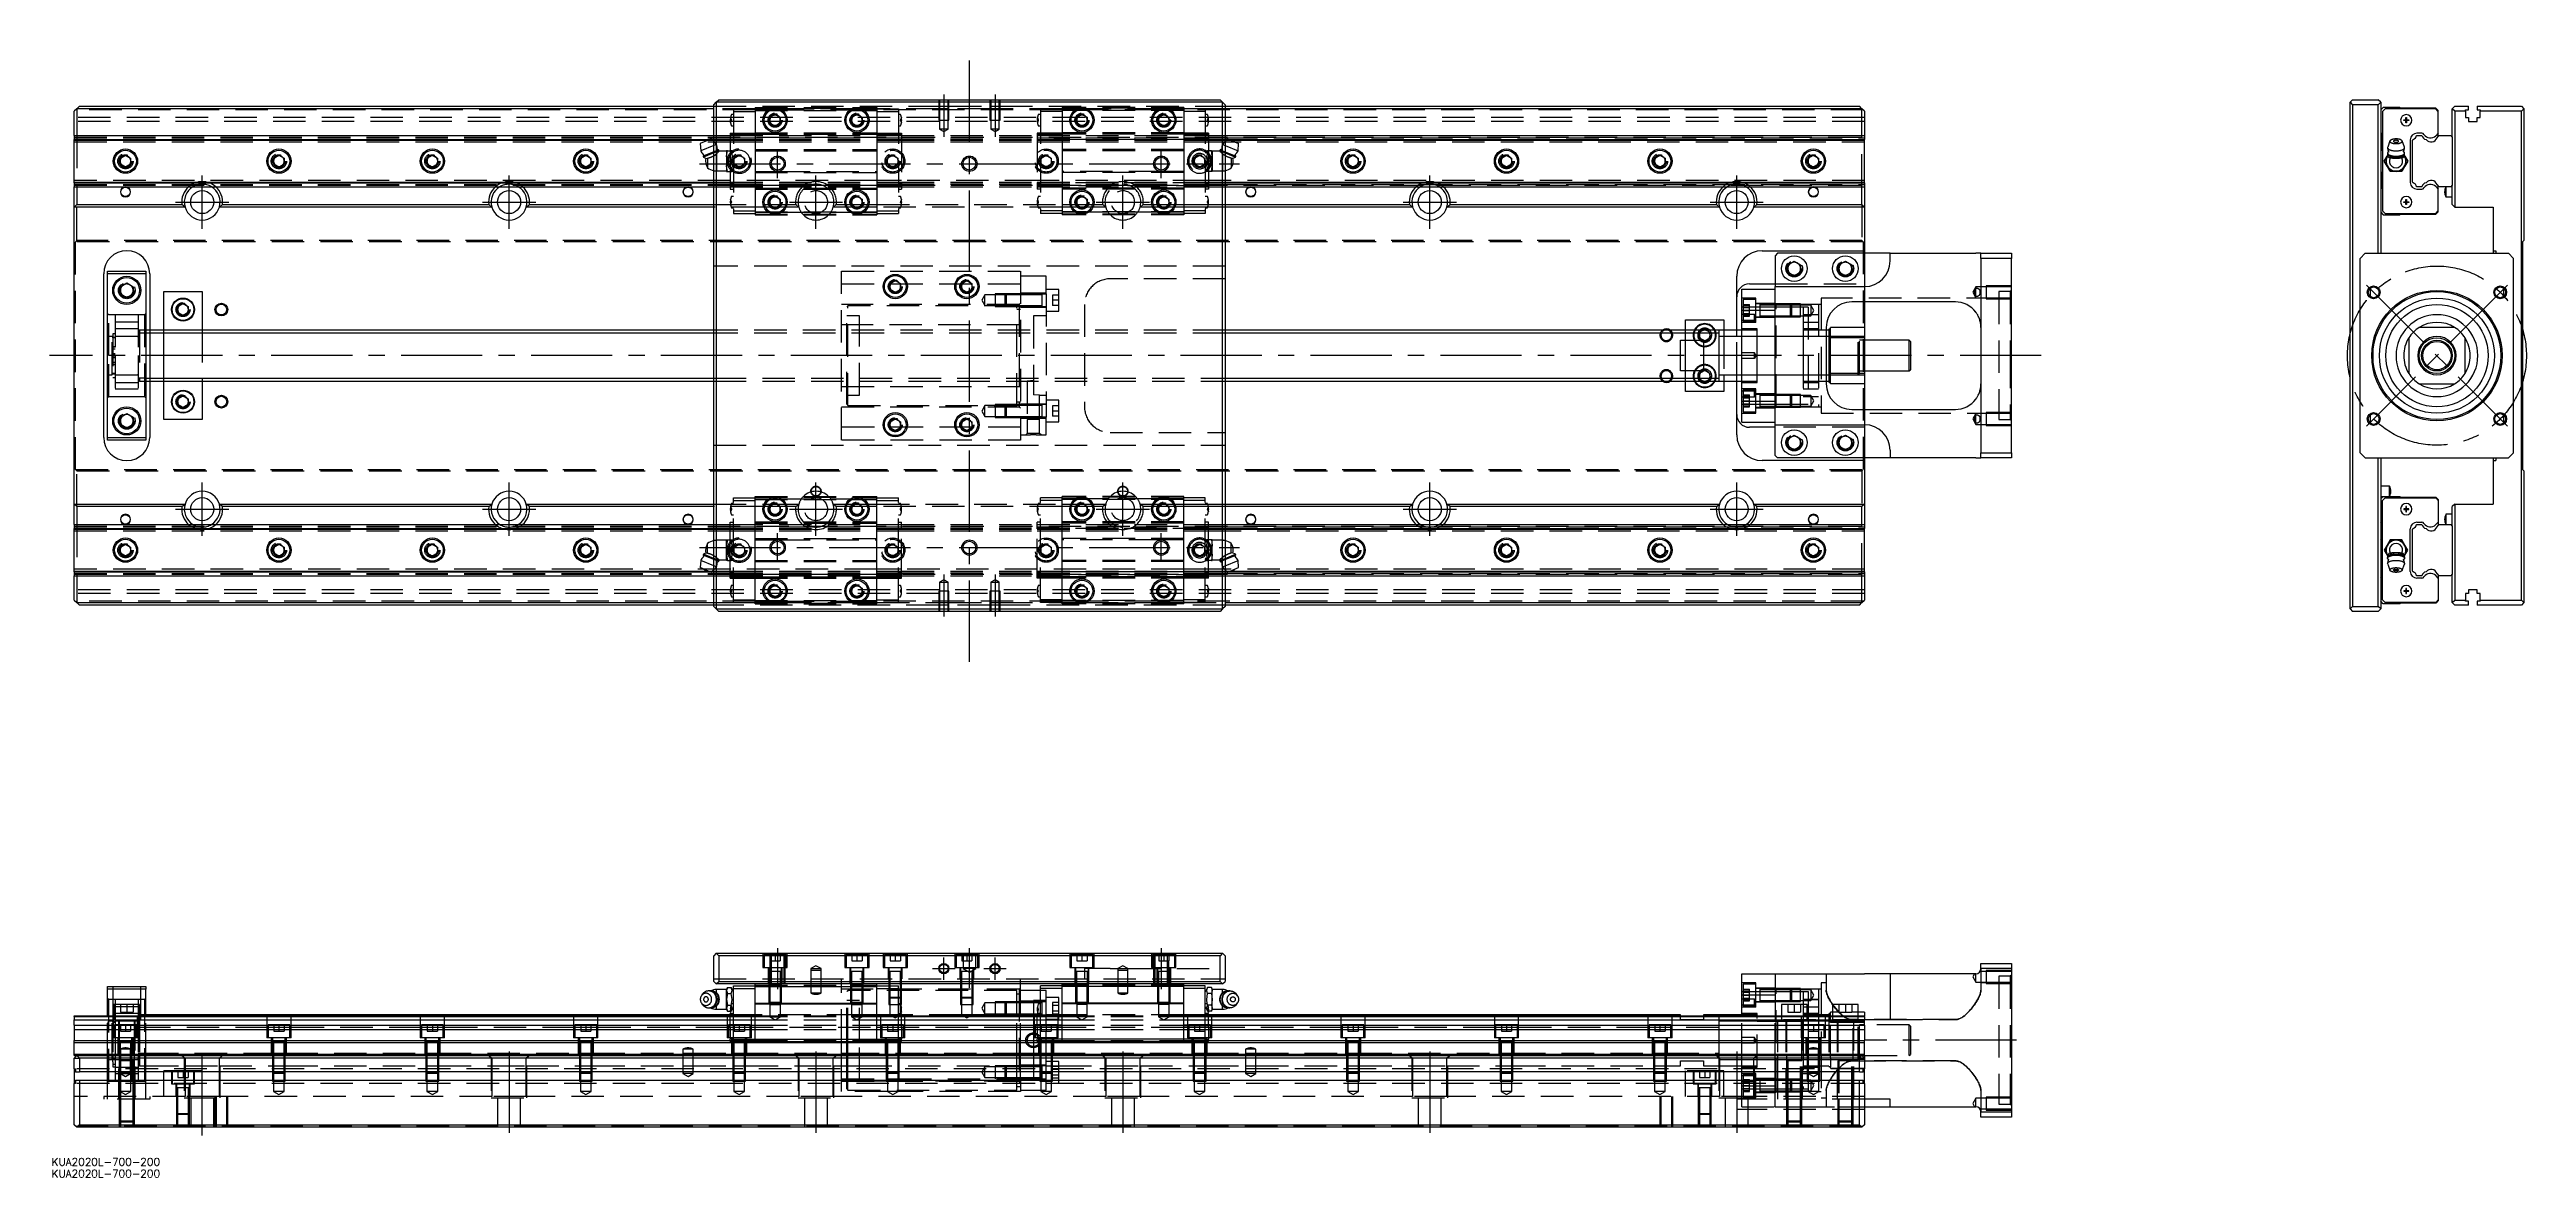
# Model space of a CAD drawing. Extents: x -10 to 959, y -321 to 120.
import ezdxf

# ---------------------------------------------------------------- set-up
doc = ezdxf.new("R2010")
doc.units = 0
doc.linetypes.add('CENTER', pattern=[50.8, 31.75, -6.35, 6.35, -6.35])
doc.linetypes.add('DASHED', pattern=[19.05, 12.7, -6.35])
doc.layers.get('0').update_dxf_attribs({"linetype": 'CONTINUOUS'})
doc.layers.add('CENTER', color=1, linetype='CENTER')
doc.styles.get("Standard").update_dxf_attribs({"font": 'txt.shx', "height": 3, "bigfont": 'bigfont.shx'})

# ---------------------------------------------------------------- blocks, each defined once
blk = doc.blocks.new('*U2')
at = {"color": 7, "linetype": 'CONTINUOUS'}
blk.add_text('KUA2020L-700-200', height=3, dxfattribs=at).set_placement((-8.9, -316.54))
blk = doc.blocks.new('*U3')
at = {"color": 7, "linetype": 'CONTINUOUS'}
blk.add_text('KUA2020L-700-200', height=3, dxfattribs=at).set_placement((-8.9, -321.13))

msp = doc.modelspace()

# ---------------------------------------------------------------- linework, layer by layer
at = {"color": 7, "linetype": 'CONTINUOUS'}
for p, q in [((2, 97.5), (1, 96.5)), ((2, 97.5), (250, 97.5)), ((250, 98), (251, 99)), ((250, -98), (250, 98)), ((251, 99), (252, 100)), ((251, 99), (251, -99)), ((449, 99), (251, 99)), ((252, 100), (448, 100)), ((448, 100), (449, 99)), ((449, 99), (450, 98)), ((449, -99), (449, 99)), ((450, 98), (450, -98)), ((450, 97.5), (698, 97.5)), ((699, 96.5), (698, 97.5)), ((890.82, 100), (889.82, 99)), ((889.82, -99), (889.82, 99)), ((889.82, 99), (890.82, 98)), ((890.82, 100), (900.82, 100)), ((900.82, 98), (890.82, 98)), ((890.82, 98), (890.82, -98)), ((901.82, 99), (900.82, 100)), ((900.82, 98), (901.82, 99)), ((900.82, 40), (900.82, 98)), ((901.82, 99), (901.82, 40)), ((902.82, 97), (901.82, 96)), ((909.32, 97), (902.82, 97)), ((909.57, 96.75), (909.32, 97)), ((929.81, 96.5), (930.81, 97.5)), ((930.81, 97.5), (936.11, 97.5)), ((936.11, 96), (936.11, 97.5)), ((939.51, 97.5), (956.81, 97.5)), ((939.51, 97.5), (939.51, 96)), ((956.81, 97.5), (957.81, 96.5)), ((1, 96.5), (0, 95.5)), ((0, 86), (0, 95.5)), ((1, 96.5), (1, 86)), ((250, 96.5), (1, 96.5)), ((272, 93.15), (274, 94.31)), ((272, 90.85), (272, 93.15)), ((274, 89.69), (272, 90.85)), ((274, 94.31), (276, 93.15)), ((276, 90.85), (274, 89.69)), ((276, 93.15), (276, 90.85)), ((304, 93.15), (306, 94.31)), ((304, 90.85), (304, 93.15)), ((306, 89.69), (304, 90.85)), ((306, 94.31), (308, 93.15)), ((308, 90.85), (306, 89.69)), ((308, 93.15), (308, 90.85)), ((392, 93.15), (394, 94.31)), ((392, 90.85), (392, 93.15)), ((394, 89.69), (392, 90.85)), ((394, 94.31), (396, 93.15)), ((396, 90.85), (394, 89.69)), ((396, 93.15), (396, 90.85)), ((424, 93.15), (426, 94.31)), ((424, 90.85), (424, 93.15)), ((426, 89.69), (424, 90.85)), ((426, 94.31), (428, 93.15)), ((428, 90.85), (426, 89.69)), ((428, 93.15), (428, 90.85)), ((699, 96.5), (450, 96.5)), ((700, 95.5), (699, 96.5)), ((699, 86), (699, 96.5)), ((700, 95.5), (700, 86)), ((903.52, 96.45), (902.52, 95.45)), ((902.52, 95.45), (902.52, 56.55)), ((923.32, 96.45), (903.52, 96.45)), ((923.32, 96.75), (909.57, 96.75)), ((910.82, 92.1), (911.71, 92.1)), ((910.82, 91.9), (910.82, 92.1)), ((911.71, 91.9), (910.82, 91.9)), ((911.71, 92.1), (911.71, 93)), ((911.71, 93), (911.91, 93)), ((911.71, 92.1), (911.81, 92)), ((911.71, 91.9), (911.81, 92)), ((911.71, 91), (911.71, 91.9)), ((911.91, 91), (911.71, 91)), ((911.91, 92.1), (911.81, 92)), ((911.91, 91.9), (911.81, 92)), ((911.91, 93), (911.91, 92.1)), ((911.91, 92.1), (912.81, 92.1)), ((911.91, 91.9), (911.91, 91)), ((912.81, 91.9), (911.91, 91.9)), ((912.81, 92.1), (912.81, 91.9)), ((924.32, 95.75), (923.32, 96.75)), ((924.32, 95.45), (923.32, 96.45)), ((924.32, 95.45), (924.32, 95.75)), ((924.32, 86.92), (924.32, 95.45)), ((929.81, 85.4), (929.81, 96.5)), ((930.81, 95.5), (929.81, 96.5)), ((930.81, 95.5), (930.81, 58)), ((934.96, 95.5), (930.81, 95.5)), ((934.96, 96), (936.11, 96)), ((934.96, 95.5), (934.96, 96)), ((934.96, 95.5), (934.96, 93)), ((934.96, 93), (936.11, 93)), ((936.11, 93), (936.11, 91.5)), ((936.11, 91.5), (939.51, 91.5)), ((939.51, 96), (940.66, 96)), ((939.51, 93), (940.66, 93)), ((939.51, 91.5), (939.51, 93)), ((940.66, 96), (940.66, 95.5)), ((940.66, 93), (940.66, 95.5)), ((956.81, 95.5), (940.66, 95.5)), ((957.81, 96.5), (956.81, 95.5)), ((956.81, -95.5), (956.81, 95.5)), ((957.81, 96.5), (957.81, 45)), ((0, 86), (0, 84.48)), ((0, 86), (250, 86)), ((0, 84.2), (0, 84.48)), ((0, 84.48), (248.73, 84.48)), ((0, 67.8), (0, 84.2)), ((0, 84.2), (248.05, 84.2)), ((18, 77.15), (20, 78.31)), ((20, 78.31), (22, 77.15)), ((78, 77.15), (80, 78.31)), ((80, 78.31), (82, 77.15)), ((138, 77.15), (140, 78.31)), ((140, 78.31), (142, 77.15)), ((198, 77.15), (200, 78.31)), ((200, 78.31), (202, 77.15)), ((249.2, 84.68), (244.77, 82.84)), ((244.77, 82.84), (244.97, 80)), ((250, 82.09), (244.97, 80)), ((250, 79.66), (245.83, 77.93)), ((246.04, 78.44), (245.83, 77.93)), ((245.83, 77.93), (245.98, 77.56)), ((250, 79.22), (245.98, 77.56)), ((245.98, 77.56), (247.1, 77.09)), ((248.6, 77.46), (248.73, 77.5)), ((248.73, 77.5), (248.86, 77.55)), ((248.86, 77.55), (249, 77.61)), ((249, 77.61), (249.13, 77.66)), ((249.13, 77.66), (249.26, 77.72)), ((250, 83.76), (249.2, 84.68)), ((249.26, 77.72), (249.39, 77.78)), ((249.37, 84.48), (250, 84.48)), ((249.39, 77.78), (249.52, 77.85)), ((249.52, 77.85), (249.66, 77.91)), ((249.62, 84.2), (250, 84.2)), ((249.66, 77.91), (249.79, 77.98)), ((249.79, 77.98), (249.91, 78.05)), ((249.91, 78.05), (250, 78.1)), ((450, 86), (700, 86)), ((450.8, 84.68), (450, 83.76)), ((450, 84.48), (450.63, 84.48)), ((450, 84.2), (450.38, 84.2)), ((450, 82.09), (455.03, 80)), ((450, 79.66), (454.17, 77.93)), ((450, 79.22), (454.02, 77.56)), ((450.09, 78.05), (450, 78.1)), ((450.22, 77.98), (450.09, 78.05)), ((450.35, 77.91), (450.22, 77.98)), ((450.48, 77.84), (450.35, 77.91)), ((450.61, 77.78), (450.48, 77.84)), ((450.74, 77.72), (450.61, 77.78)), ((450.88, 77.66), (450.74, 77.72)), ((450.8, 84.68), (455.23, 82.84)), ((451.01, 77.61), (450.88, 77.66)), ((451.14, 77.55), (451.01, 77.61)), ((451.27, 77.5), (451.14, 77.55)), ((451.27, 84.48), (700, 84.48)), ((451.41, 77.46), (451.27, 77.5)), ((451.95, 84.2), (700, 84.2)), ((452.9, 77.09), (454.02, 77.56)), ((454.17, 77.93), (453.96, 78.44)), ((454.02, 77.56), (454.17, 77.93)), ((455.03, 80), (455.23, 82.84)), ((498, 77.15), (500, 78.31)), ((500, 78.31), (502, 77.15)), ((558, 77.15), (560, 78.31)), ((560, 78.31), (562, 77.15)), ((618, 77.15), (620, 78.31)), ((620, 78.31), (622, 77.15)), ((678, 77.15), (680, 78.31)), ((680, 78.31), (682, 77.15)), ((700, 86), (700, 84.48)), ((700, 84.2), (700, 84.48)), ((700, 67.8), (700, 84.2)), ((901.82, 87), (902.32, 86.5)), ((902.32, 80.5), (901.82, 80)), ((902.32, 86.5), (902.32, 80.5)), ((903.2, 76), (904.35, 78)), ((904.35, 78), (904.63, 78.49)), ((904.55, 81.44), (904.51, 81.27)), ((904.51, 81.27), (904.53, 81.17)), ((904.51, 81.27), (904.51, 81.26)), ((904.51, 81.26), (904.52, 81.09)), ((904.52, 81.09), (904.53, 80.93)), ((904.53, 79.33), (904.52, 79.26)), ((904.52, 79.26), (904.51, 79.19)), ((904.51, 79.19), (904.53, 79.09)), ((904.51, 79.19), (904.51, 78.82)), ((904.51, 78.82), (904.52, 78.75)), ((904.52, 78.75), (904.53, 78.69)), ((904.53, 81.17), (904.56, 81.07)), ((904.53, 80.93), (904.55, 80.77)), ((904.56, 79.39), (904.53, 79.33)), ((904.53, 79.09), (904.56, 78.99)), ((904.53, 78.69), (904.56, 78.62)), ((905.44, 83.89), (904.55, 81.44)), ((904.55, 80.77), (904.58, 80.61)), ((904.56, 81.07), (904.61, 80.97)), ((904.59, 79.46), (904.56, 79.39)), ((904.56, 78.99), (904.61, 78.9)), ((904.56, 78.62), (904.59, 78.55)), ((904.58, 80.61), (904.62, 80.45)), ((904.63, 79.52), (904.59, 79.46)), ((904.59, 78.55), (904.63, 78.49)), ((904.61, 80.97), (904.68, 80.88)), ((904.61, 78.9), (904.68, 78.8)), ((904.62, 80.45), (904.66, 80.3)), ((904.68, 79.59), (904.63, 79.52)), ((904.63, 78.49), (904.68, 78.42)), ((904.66, 80.3), (904.71, 80.14)), ((904.68, 80.88), (904.77, 80.78)), ((904.74, 79.65), (904.68, 79.59)), ((904.68, 78.8), (904.77, 78.71)), ((904.68, 78.42), (904.74, 78.36)), ((904.71, 80.14), (904.77, 80)), ((904.73, 77.98), (904.74, 78.05)), ((904.73, 77.91), (904.73, 77.98)), ((904.73, 77.84), (904.73, 77.91)), ((904.74, 77.78), (904.73, 77.84)), ((904.81, 79.71), (904.74, 79.65)), ((904.74, 78.36), (904.81, 78.3)), ((904.74, 78.05), (904.75, 78.12)), ((904.76, 77.72), (904.74, 77.78)), ((904.75, 78.12), (904.78, 78.2)), ((904.78, 77.66), (904.76, 77.72)), ((904.77, 80.78), (904.87, 80.69)), ((904.77, 80), (904.83, 79.85)), ((904.77, 78.71), (904.87, 78.62)), ((904.78, 78.2), (904.81, 78.27)), ((904.81, 77.61), (904.78, 77.66)), ((904.88, 79.77), (904.81, 79.71)), ((904.81, 78.3), (904.93, 78.21)), ((904.81, 78.3), (905.81, 77.46)), ((904.81, 78.27), (904.81, 78.29)), ((904.85, 77.55), (904.81, 77.61)), ((904.83, 79.85), (904.9, 79.71)), ((904.89, 77.5), (904.85, 77.55)), ((904.87, 80.69), (905, 80.61)), ((904.87, 78.62), (905, 78.53)), ((904.94, 77.46), (904.89, 77.5)), ((904.9, 79.71), (904.98, 79.57)), ((904.93, 78.21), (905.07, 78.12)), ((904.98, 79.57), (905.02, 79.51)), ((905, 80.61), (905.15, 80.52)), ((905, 78.53), (905.15, 78.45)), ((905.07, 78.12), (905.23, 78.03)), ((905.15, 80.52), (905.31, 80.45)), ((905.15, 78.45), (905.31, 78.37)), ((905.23, 78.03), (905.41, 77.96)), ((905.31, 80.45), (905.48, 80.37)), ((905.31, 78.37), (905.48, 78.3)), ((905.41, 77.96), (905.6, 77.88)), ((905.44, 83.89), (905.42, 83.81)), ((905.42, 83.81), (905.42, 83.73)), ((905.42, 83.73), (905.43, 83.65)), ((905.43, 83.65), (905.46, 83.58)), ((905.47, 83.95), (905.44, 83.89)), ((905.46, 83.58), (905.51, 83.5)), ((905.51, 84.02), (905.47, 83.95)), ((905.48, 80.37), (905.67, 80.31)), ((905.48, 78.3), (905.67, 78.23)), ((905.56, 84.08), (905.51, 84.02)), ((905.51, 83.5), (905.58, 83.42)), ((905.63, 84.14), (905.56, 84.08)), ((905.58, 83.42), (905.66, 83.35)), ((905.6, 77.88), (905.81, 77.82)), ((905.7, 84.2), (905.63, 84.14)), ((905.66, 83.35), (905.76, 83.28)), ((905.67, 80.31), (905.88, 80.24)), ((905.67, 78.23), (905.88, 78.17)), ((905.79, 84.25), (905.7, 84.2)), ((905.76, 83.28), (905.88, 83.22)), ((905.89, 84.31), (905.79, 84.25)), ((905.81, 77.82), (906.03, 77.76)), ((905.88, 83.22), (906, 83.16)), ((905.88, 80.24), (906.09, 80.19)), ((905.88, 78.17), (906.09, 78.11)), ((906, 84.36), (905.89, 84.31)), ((906.11, 84.41), (906, 84.36)), ((906, 83.16), (906.15, 83.1)), ((906.03, 77.76), (906.26, 77.71)), ((906.09, 80.19), (906.32, 80.14)), ((906.09, 78.11), (906.32, 78.07)), ((906.24, 84.45), (906.11, 84.41)), ((906.15, 83.1), (906.3, 83.05)), ((906.37, 84.49), (906.24, 84.45)), ((906.26, 77.71), (906.5, 77.66)), ((906.3, 83.05), (906.46, 83)), ((906.32, 80.14), (906.55, 80.1)), ((906.32, 78.07), (906.55, 78.02)), ((906.51, 84.53), (906.37, 84.49)), ((906.46, 83), (906.64, 82.96)), ((906.5, 77.66), (906.76, 77.63)), ((906.66, 84.57), (906.51, 84.53)), ((906.55, 80.1), (906.8, 80.07)), ((906.55, 78.02), (906.8, 77.99)), ((906.64, 82.96), (906.82, 82.92)), ((906.82, 84.6), (906.66, 84.57)), ((906.76, 77.63), (907.01, 77.6)), ((906.8, 80.07), (907.04, 80.04)), ((906.8, 77.99), (907.04, 77.96)), ((906.97, 84.62), (906.82, 84.6)), ((906.83, 83.83), (906.82, 83.79)), ((906.82, 83.79), (906.82, 83.76)), ((906.82, 83.76), (906.82, 83.73)), ((906.82, 83.73), (906.83, 83.69)), ((906.82, 82.92), (907.01, 82.9)), ((906.85, 83.86), (906.83, 83.83)), ((906.83, 83.69), (906.85, 83.66)), ((906.88, 83.89), (906.85, 83.86)), ((906.85, 83.66), (906.88, 83.63)), ((906.91, 83.92), (906.88, 83.89)), ((906.88, 83.63), (906.91, 83.6)), ((906.95, 83.95), (906.91, 83.92)), ((906.91, 83.6), (906.95, 83.57)), ((907, 83.98), (906.95, 83.95)), ((906.95, 83.57), (907, 83.54)), ((907.14, 84.64), (906.97, 84.62)), ((907.05, 84.01), (907, 83.98)), ((907, 83.54), (907.05, 83.51)), ((907.01, 82.9), (907.21, 82.87)), ((907.01, 77.6), (907.28, 77.58)), ((907.04, 80.04), (907.3, 80.02)), ((907.04, 77.96), (907.3, 77.94)), ((907.11, 84.03), (907.05, 84.01)), ((907.05, 83.51), (907.11, 83.49)), ((907.17, 84.05), (907.11, 84.03)), ((907.11, 83.49), (907.17, 83.47)), ((907.3, 84.66), (907.14, 84.64)), ((907.24, 84.07), (907.17, 84.05)), ((907.17, 83.47), (907.24, 83.45)), ((907.21, 82.87), (907.41, 82.86)), ((907.32, 84.09), (907.24, 84.07)), ((907.24, 83.45), (907.32, 83.43)), ((907.28, 77.58), (907.55, 77.56)), ((907.47, 84.67), (907.3, 84.66)), ((907.3, 80.02), (907.56, 80.01)), ((907.3, 77.94), (907.56, 77.93)), ((907.39, 84.11), (907.32, 84.09)), ((907.32, 83.43), (907.39, 83.41)), ((907.47, 84.12), (907.39, 84.11)), ((907.39, 83.41), (907.47, 83.4)), ((907.41, 82.86), (907.61, 82.85)), ((907.64, 84.68), (907.47, 84.67)), ((907.56, 84.13), (907.47, 84.12)), ((907.47, 83.4), (907.56, 83.39)), ((907.55, 77.56), (907.81, 77.56)), ((907.64, 84.14), (907.56, 84.13)), ((907.56, 83.39), (907.64, 83.38)), ((907.56, 80.01), (907.81, 80)), ((907.56, 77.93), (907.81, 77.93)), ((907.61, 82.85), (907.81, 82.84)), ((907.81, 84.68), (907.64, 84.68)), ((907.73, 84.14), (907.64, 84.14)), ((907.64, 83.38), (907.73, 83.38)), ((907.81, 84.14), (907.73, 84.14)), ((907.73, 83.38), (907.81, 83.38)), ((907.99, 84.68), (907.81, 84.68)), ((907.9, 84.14), (907.81, 84.14)), ((907.81, 83.38), (907.9, 83.38)), ((907.81, 82.84), (908.02, 82.85)), ((907.81, 77.93), (908.07, 77.93)), ((907.81, 77.56), (908.08, 77.56)), ((907.81, 80), (908.07, 80.01)), ((907.99, 84.14), (907.9, 84.14)), ((907.9, 83.38), (907.99, 83.38)), ((908.16, 84.67), (907.99, 84.68)), ((908.07, 84.13), (907.99, 84.14)), ((907.99, 83.38), (908.07, 83.39)), ((908.02, 82.85), (908.22, 82.86)), ((908.16, 84.12), (908.07, 84.13)), ((908.07, 83.39), (908.16, 83.4)), ((908.07, 80.01), (908.33, 80.02)), ((908.07, 77.93), (908.33, 77.94)), ((908.08, 77.56), (908.35, 77.58)), ((908.33, 84.66), (908.16, 84.67)), ((908.24, 84.11), (908.16, 84.12)), ((908.16, 83.4), (908.24, 83.41)), ((908.22, 82.86), (908.42, 82.87)), ((908.31, 84.09), (908.24, 84.11)), ((908.24, 83.41), (908.31, 83.43)), ((908.39, 84.07), (908.31, 84.09)), ((908.31, 83.43), (908.39, 83.45)), ((908.49, 84.64), (908.33, 84.66)), ((908.33, 80.02), (908.59, 80.04)), ((908.33, 77.94), (908.59, 77.96)), ((908.35, 77.58), (908.62, 77.6)), ((908.46, 84.05), (908.39, 84.07)), ((908.39, 83.45), (908.46, 83.47)), ((908.42, 82.87), (908.62, 82.9)), ((908.52, 84.03), (908.46, 84.05)), ((908.46, 83.47), (908.52, 83.49)), ((908.66, 84.62), (908.49, 84.64)), ((908.58, 84.01), (908.52, 84.03)), ((908.52, 83.49), (908.58, 83.51)), ((908.63, 83.98), (908.58, 84.01)), ((908.58, 83.51), (908.63, 83.54)), ((908.59, 80.04), (908.83, 80.07)), ((908.59, 77.96), (908.83, 77.99)), ((908.62, 82.9), (908.81, 82.92)), ((908.62, 77.6), (908.87, 77.63)), ((908.68, 83.95), (908.63, 83.98)), ((908.63, 83.54), (908.68, 83.57)), ((908.81, 84.6), (908.66, 84.62)), ((908.72, 83.92), (908.68, 83.95)), ((908.68, 83.57), (908.72, 83.6)), ((908.75, 83.89), (908.72, 83.92)), ((908.72, 83.6), (908.75, 83.63)), ((908.78, 83.86), (908.75, 83.89)), ((908.75, 83.63), (908.78, 83.66)), ((908.8, 83.83), (908.78, 83.86)), ((908.78, 83.66), (908.8, 83.69)), ((908.81, 83.79), (908.8, 83.83)), ((908.8, 83.69), (908.81, 83.73)), ((908.97, 84.57), (908.81, 84.6)), ((908.81, 83.76), (908.81, 83.79)), ((908.81, 83.73), (908.81, 83.76)), ((908.81, 82.92), (908.99, 82.96)), ((908.83, 80.07), (909.08, 80.1)), ((908.83, 77.99), (909.08, 78.02)), ((908.87, 77.63), (909.13, 77.66)), ((909.12, 84.53), (908.97, 84.57)), ((908.99, 82.96), (909.17, 83)), ((909.08, 80.1), (909.31, 80.14)), ((909.08, 78.02), (909.31, 78.07)), ((909.26, 84.49), (909.12, 84.53)), ((909.13, 77.66), (909.37, 77.71)), ((909.17, 83), (909.33, 83.05)), ((909.39, 84.45), (909.26, 84.49)), ((909.31, 80.14), (909.54, 80.19)), ((909.31, 78.07), (909.54, 78.11)), ((909.33, 83.05), (909.48, 83.1)), ((909.37, 77.71), (909.6, 77.76)), ((909.52, 84.41), (909.39, 84.45)), ((909.48, 83.1), (909.63, 83.16)), ((909.63, 84.36), (909.52, 84.41)), ((909.54, 80.19), (909.75, 80.24)), ((909.54, 78.11), (909.75, 78.17)), ((909.6, 77.76), (909.82, 77.82)), ((909.74, 84.31), (909.63, 84.36)), ((909.63, 83.16), (909.75, 83.22)), ((909.84, 84.25), (909.74, 84.31)), ((909.75, 83.22), (909.87, 83.28)), ((909.75, 80.24), (909.96, 80.31)), ((909.75, 78.17), (909.96, 78.23)), ((909.82, 77.46), (910.82, 78.3)), ((909.82, 77.82), (910.03, 77.88)), ((909.93, 84.2), (909.84, 84.25)), ((909.87, 83.28), (909.97, 83.35)), ((910, 84.14), (909.93, 84.2)), ((909.96, 80.31), (910.15, 80.37)), ((909.96, 78.23), (910.15, 78.3)), ((909.97, 83.35), (910.05, 83.42)), ((910.07, 84.08), (910, 84.14)), ((910.03, 77.88), (910.22, 77.96)), ((910.05, 83.42), (910.12, 83.5)), ((910.12, 84.02), (910.07, 84.08)), ((910.16, 83.95), (910.12, 84.02)), ((910.12, 83.5), (910.17, 83.58)), ((910.15, 80.37), (910.32, 80.45)), ((910.15, 78.3), (910.32, 78.37)), ((910.19, 83.89), (910.16, 83.95)), ((910.17, 83.58), (910.2, 83.65)), ((910.21, 83.81), (910.19, 83.89)), ((911.08, 81.44), (910.19, 83.89)), ((910.2, 83.65), (910.21, 83.73)), ((910.21, 83.73), (910.21, 83.81)), ((910.22, 77.96), (910.4, 78.03)), ((910.32, 80.45), (910.48, 80.52)), ((910.32, 78.37), (910.48, 78.45)), ((910.4, 78.03), (910.56, 78.12)), ((910.48, 80.52), (910.63, 80.61)), ((910.48, 78.45), (910.63, 78.53)), ((910.56, 78.12), (910.7, 78.21)), ((910.61, 79.52), (910.63, 79.55)), ((910.63, 80.61), (910.76, 80.69)), ((910.63, 79.55), (910.72, 79.7)), ((910.63, 78.53), (910.76, 78.62)), ((910.74, 77.5), (910.69, 77.46)), ((910.7, 78.21), (910.82, 78.3)), ((910.72, 79.7), (910.8, 79.85)), ((910.78, 77.55), (910.74, 77.5)), ((910.82, 79.71), (910.75, 79.77)), ((910.76, 80.69), (910.86, 80.78)), ((910.76, 78.62), (910.86, 78.71)), ((910.82, 77.61), (910.78, 77.55)), ((910.8, 79.85), (910.87, 80.01)), ((910.89, 79.65), (910.82, 79.71)), ((910.82, 78.3), (910.89, 78.36)), ((910.82, 78.29), (910.82, 78.27)), ((910.82, 78.27), (910.85, 78.2)), ((910.85, 77.66), (910.82, 77.61)), ((910.85, 78.2), (910.88, 78.12)), ((910.87, 77.72), (910.85, 77.66)), ((910.86, 80.78), (910.95, 80.88)), ((910.86, 78.71), (910.95, 78.8)), ((910.87, 80.01), (910.93, 80.17)), ((910.89, 77.78), (910.87, 77.72)), ((910.88, 78.12), (910.89, 78.05)), ((910.95, 79.59), (910.89, 79.65)), ((910.89, 78.36), (910.95, 78.42)), ((910.89, 78.05), (910.9, 77.98)), ((910.9, 77.84), (910.89, 77.78)), ((910.9, 77.98), (910.9, 77.91)), ((910.9, 77.91), (910.9, 77.84)), ((910.93, 80.17), (910.98, 80.33)), ((910.95, 80.88), (911.02, 80.97)), ((911, 79.52), (910.95, 79.59)), ((910.95, 78.8), (911.02, 78.9)), ((910.95, 78.42), (911, 78.49)), ((910.98, 80.33), (911.02, 80.49)), ((911.04, 79.46), (911, 79.52)), ((911, 78.49), (911.04, 78.55)), ((911, 78.49), (911.28, 78)), ((911.02, 80.97), (911.07, 81.07)), ((911.02, 80.49), (911.06, 80.65)), ((911.02, 78.9), (911.07, 78.99)), ((911.07, 79.39), (911.04, 79.46)), ((911.04, 78.55), (911.07, 78.62)), ((911.06, 80.65), (911.08, 80.82)), ((911.07, 81.07), (911.1, 81.17)), ((911.1, 79.33), (911.07, 79.39)), ((911.07, 78.99), (911.1, 79.09)), ((911.07, 78.62), (911.1, 78.69)), ((911.11, 81.27), (911.08, 81.44)), ((911.08, 80.82), (911.1, 80.98)), ((911.1, 81.17), (911.11, 81.27)), ((911.1, 80.98), (911.11, 81.15)), ((911.11, 79.26), (911.1, 79.33)), ((911.1, 79.09), (911.11, 79.19)), ((911.1, 78.69), (911.11, 78.75)), ((911.11, 81.15), (911.11, 81.27)), ((911.11, 79.19), (911.11, 79.26)), ((911.11, 78.82), (911.11, 79.19)), ((911.11, 78.75), (911.11, 78.82)), ((911.28, 78), (912.43, 76)), ((913.39, 84.33), (913.39, 67.67)), ((914.31, 84.2), (914.48, 84.48)), ((914.31, 67.8), (914.31, 84.2)), ((915.88, 86), (917.95, 86)), ((917.9, 86.93), (915.99, 86.93)), ((924.32, 86.92), (923.35, 85.95)), ((923.87, 85.15), (924.32, 85.6)), ((924.32, 85.6), (924.32, 86.92)), ((924.32, 85.6), (924.72, 86)), ((924.72, 86), (929.22, 86)), ((929.22, 86), (929.81, 85.4)), ((929.81, 85.4), (929.81, 66.6)), ((0, 67.52), (0, 67.8)), ((0, 67.8), (250, 67.8)), ((18, 74.85), (18, 77.15)), ((20, 73.69), (18, 74.85)), ((22, 74.85), (20, 73.69)), ((22, 77.15), (22, 74.85)), ((78, 74.85), (78, 77.15)), ((80, 73.69), (78, 74.85)), ((82, 74.85), (80, 73.69)), ((82, 77.15), (82, 74.85)), ((138, 74.85), (138, 77.15)), ((140, 73.69), (138, 74.85)), ((142, 74.85), (140, 73.69)), ((142, 77.15), (142, 74.85)), ((198, 74.85), (198, 77.15)), ((200, 73.69), (198, 74.85)), ((202, 74.85), (200, 73.69)), ((202, 77.15), (202, 74.85)), ((246.94, 77.07), (247.6, 77.18)), ((247.6, 77.18), (247.74, 77.21)), ((247.6, 77.18), (247.6, 73.4)), ((247.74, 77.21), (247.88, 77.24)), ((247.88, 77.24), (248.02, 77.28)), ((248.02, 77.28), (248.17, 77.32)), ((248.17, 77.32), (248.32, 77.36)), ((248.32, 77.36), (248.47, 77.41)), ((248.47, 77.41), (248.6, 77.46)), ((450, 67.8), (700, 67.8)), ((451.53, 77.41), (451.41, 77.46)), ((451.69, 77.36), (451.53, 77.41)), ((451.84, 77.32), (451.69, 77.36)), ((451.98, 77.28), (451.84, 77.32)), ((452.13, 77.24), (451.98, 77.28)), ((452.27, 77.21), (452.13, 77.24)), ((452.4, 77.18), (452.27, 77.21)), ((453.06, 77.07), (452.4, 77.18)), ((452.4, 77.18), (452.4, 73.4)), ((498, 74.85), (498, 77.15)), ((500, 73.69), (498, 74.85)), ((502, 74.85), (500, 73.69)), ((502, 77.15), (502, 74.85)), ((558, 74.85), (558, 77.15)), ((560, 73.69), (558, 74.85)), ((562, 74.85), (560, 73.69)), ((562, 77.15), (562, 74.85)), ((618, 74.85), (618, 77.15)), ((620, 73.69), (618, 74.85)), ((622, 74.85), (620, 73.69)), ((622, 77.15), (622, 74.85)), ((678, 74.85), (678, 77.15)), ((680, 73.69), (678, 74.85)), ((682, 74.85), (680, 73.69)), ((682, 77.15), (682, 74.85)), ((700, 67.52), (700, 67.8)), ((901.82, 72), (902.32, 71.5)), ((902.32, 71.5), (902.32, 65.5)), ((904.35, 74), (903.2, 76)), ((905.51, 72), (904.35, 74)), ((904.99, 77.41), (904.94, 77.46)), ((905.06, 77.36), (904.99, 77.41)), ((905.14, 77.32), (905.06, 77.36)), ((905.22, 77.28), (905.14, 77.32)), ((905.31, 77.24), (905.22, 77.28)), ((905.4, 77.21), (905.31, 77.24)), ((905.5, 77.18), (905.4, 77.21)), ((905.66, 77.16), (905.5, 77.18)), ((907.81, 72), (905.51, 72)), ((905.81, 77.15), (905.66, 77.16)), ((905.81, 77.46), (905.81, 77.46)), ((905.86, 77.42), (905.81, 77.46)), ((905.96, 77.13), (905.81, 77.15)), ((905.91, 77.39), (905.86, 77.42)), ((905.97, 77.35), (905.91, 77.39)), ((906.12, 77.12), (905.96, 77.13)), ((906.03, 77.32), (905.97, 77.35)), ((906.1, 77.3), (906.03, 77.32)), ((906.17, 77.27), (906.1, 77.3)), ((906.29, 77.11), (906.12, 77.12)), ((906.25, 77.25), (906.17, 77.27)), ((906.32, 77.23), (906.25, 77.25)), ((906.45, 77.1), (906.29, 77.11)), ((906.41, 77.21), (906.32, 77.23)), ((906.49, 77.19), (906.41, 77.21)), ((906.61, 77.09), (906.45, 77.1)), ((906.57, 77.18), (906.49, 77.19)), ((906.65, 77.16), (906.57, 77.18)), ((906.79, 77.09), (906.61, 77.09)), ((906.73, 77.15), (906.65, 77.16)), ((906.81, 77.14), (906.73, 77.15)), ((906.96, 77.08), (906.79, 77.09)), ((906.89, 77.13), (906.81, 77.14)), ((906.98, 77.13), (906.89, 77.13)), ((907.13, 77.08), (906.96, 77.08)), ((907.07, 77.12), (906.98, 77.13)), ((907.16, 77.11), (907.07, 77.12)), ((907.29, 77.08), (907.13, 77.08)), ((907.25, 77.11), (907.16, 77.11)), ((907.34, 77.1), (907.25, 77.11)), ((907.47, 77.07), (907.29, 77.08)), ((907.42, 77.1), (907.34, 77.1)), ((907.5, 77.1), (907.42, 77.1)), ((907.64, 77.07), (907.47, 77.07)), ((907.58, 77.1), (907.5, 77.1)), ((907.66, 77.09), (907.58, 77.1)), ((907.81, 77.07), (907.64, 77.07)), ((907.74, 77.09), (907.66, 77.09)), ((907.81, 77.09), (907.74, 77.09)), ((907.89, 77.09), (907.81, 77.09)), ((908.02, 77.07), (907.81, 77.07)), ((910.12, 72), (907.81, 72)), ((907.97, 77.09), (907.89, 77.09)), ((908.05, 77.1), (907.97, 77.09)), ((908.22, 77.07), (908.02, 77.07)), ((908.13, 77.1), (908.05, 77.1)), ((908.21, 77.1), (908.13, 77.1)), ((908.29, 77.1), (908.21, 77.1)), ((908.42, 77.08), (908.22, 77.07)), ((908.38, 77.11), (908.29, 77.1)), ((908.47, 77.11), (908.38, 77.11)), ((908.61, 77.08), (908.42, 77.08)), ((908.56, 77.12), (908.47, 77.11)), ((908.65, 77.13), (908.56, 77.12)), ((908.81, 77.09), (908.61, 77.08)), ((908.74, 77.13), (908.65, 77.13)), ((908.82, 77.14), (908.74, 77.13)), ((909.02, 77.09), (908.81, 77.09)), ((908.9, 77.15), (908.82, 77.14)), ((908.98, 77.16), (908.9, 77.15)), ((909.06, 77.18), (908.98, 77.16)), ((909.2, 77.1), (909.02, 77.09)), ((909.14, 77.19), (909.06, 77.18)), ((909.22, 77.21), (909.14, 77.19)), ((909.39, 77.11), (909.2, 77.1)), ((909.31, 77.23), (909.22, 77.21)), ((909.38, 77.25), (909.31, 77.23)), ((909.46, 77.27), (909.38, 77.25)), ((909.6, 77.13), (909.39, 77.11)), ((909.53, 77.3), (909.46, 77.27)), ((909.6, 77.32), (909.53, 77.3)), ((909.66, 77.35), (909.6, 77.32)), ((909.77, 77.14), (909.6, 77.13)), ((909.72, 77.39), (909.66, 77.35)), ((909.77, 77.42), (909.72, 77.39)), ((909.82, 77.46), (909.77, 77.42)), ((909.95, 77.16), (909.77, 77.14)), ((909.82, 77.46), (909.82, 77.46)), ((910.13, 77.18), (909.95, 77.16)), ((911.28, 74), (910.12, 72)), ((910.23, 77.21), (910.13, 77.18)), ((910.32, 77.24), (910.23, 77.21)), ((910.41, 77.28), (910.32, 77.24)), ((910.49, 77.32), (910.41, 77.28)), ((910.57, 77.36), (910.49, 77.32)), ((910.64, 77.41), (910.57, 77.36)), ((910.69, 77.46), (910.64, 77.41)), ((912.43, 76), (911.28, 74)), ((914.48, 67.52), (914.31, 67.8)), ((0, 67.52), (0, 66)), ((0, 67.52), (250, 67.52)), ((0, 58), (0, 66)), ((0, 66), (250, 66)), ((0, 58), (1, 59)), ((1, 66), (1, 59)), ((1, 59), (42.06, 59)), ((43.29, 58), (42.06, 59)), ((56.71, 58), (57.94, 59)), ((57.94, 59), (162.06, 59)), ((163.29, 58), (162.06, 59)), ((176.71, 58), (177.94, 59)), ((177.94, 59), (250, 59)), ((272, 61.15), (274, 62.31)), ((272, 58.85), (272, 61.15)), ((274, 57.69), (272, 58.85)), ((274, 62.31), (276, 61.15)), ((276, 58.85), (274, 57.69)), ((276, 61.15), (276, 58.85)), ((304, 61.15), (306, 62.31)), ((304, 58.85), (304, 61.15)), ((306, 57.69), (304, 58.85)), ((306, 62.31), (308, 61.15)), ((308, 58.85), (306, 57.69)), ((308, 61.15), (308, 58.85)), ((392, 61.15), (394, 62.31)), ((392, 58.85), (392, 61.15)), ((394, 57.69), (392, 58.85)), ((394, 62.31), (396, 61.15)), ((396, 58.85), (394, 57.69)), ((396, 61.15), (396, 58.85)), ((424, 61.15), (426, 62.31)), ((424, 58.85), (424, 61.15)), ((426, 57.69), (424, 58.85)), ((426, 62.31), (428, 61.15)), ((428, 58.85), (426, 57.69)), ((428, 61.15), (428, 58.85)), ((450, 67.52), (700, 67.52)), ((450, 66), (700, 66)), ((450, 59), (522.06, 59)), ((523.29, 58), (522.06, 59)), ((536.71, 58), (537.94, 59)), ((537.94, 59), (642.06, 59)), ((643.29, 58), (642.06, 59)), ((656.71, 58), (657.94, 59)), ((657.94, 59), (699, 59)), ((699, 59), (699, 66)), ((699, 59), (700, 58)), ((700, 67.52), (700, 66)), ((700, 66), (700, 58)), ((902.32, 65.5), (901.82, 65)), ((910.82, 59.9), (910.82, 60.1)), ((910.82, 60.1), (911.71, 60.1)), ((911.71, 59.9), (910.82, 59.9)), ((911.71, 60.1), (911.71, 61)), ((911.71, 61), (911.91, 61)), ((911.71, 60.1), (911.81, 60)), ((911.71, 59.9), (911.81, 60)), ((911.71, 59), (911.71, 59.9)), ((911.91, 59), (911.71, 59)), ((911.91, 60.1), (911.81, 60)), ((911.91, 59.9), (911.81, 60)), ((911.91, 61), (911.91, 60.1)), ((911.91, 60.1), (912.81, 60.1)), ((912.81, 59.9), (911.91, 59.9)), ((911.91, 59.9), (911.91, 59)), ((912.81, 60.1), (912.81, 59.9)), ((917.95, 66), (915.88, 66)), ((915.99, 65.07), (917.9, 65.07)), ((923.35, 66.05), (924.32, 65.08)), ((924.72, 66), (923.87, 66.85)), ((924.32, 65.08), (924.32, 66.4)), ((924.32, 56.55), (924.32, 65.08)), ((929.22, 66), (924.72, 66)), ((926.81, 64.06), (926.81, 63.94)), ((927.31, 66), (927.31, 62)), ((927.31, 62), (929.81, 62)), ((929.81, 66.6), (929.22, 66)), ((929.81, 66), (929.22, 66)), ((929.81, 59), (929.81, 66.6)), ((929.81, 59), (930.81, 58)), ((0, -58), (0, 58)), ((43.29, 58), (0, 58)), ((163.29, 58), (56.71, 58)), ((250, 58), (176.71, 58)), ((523.29, 58), (450, 58)), ((643.29, 58), (536.71, 58)), ((700, 58), (656.71, 58)), ((700, 58), (700, 41)), ((901.82, 56), (902.82, 55)), ((902.52, 56.55), (903.52, 55.55)), ((902.82, 55), (909.32, 55)), ((903.52, 55.55), (923.32, 55.55)), ((909.32, 55), (909.57, 55.25)), ((909.57, 55.25), (923.32, 55.25)), ((923.32, 55.55), (924.32, 56.55)), ((923.32, 55.25), (924.32, 56.25)), ((924.32, 56.25), (924.32, 56.55)), ((930.81, 58), (945.81, 58)), ((945.81, 58), (945.81, 41)), ((660, 41), (700, 41)), ((666, 40), (665, 39)), ((665, 39), (665, 27)), ((710, 40), (666, 40)), ((700, 41), (700, 40)), ((710, 40), (743.5, 40)), ((710, 37), (710, 40)), ((745.5, 40), (743.5, 40)), ((745.5, 38), (745.5, 40)), ((745.5, 40), (757.5, 40)), ((757.5, 40), (757.5, 38)), ((895.81, 40), (893.81, 38)), ((895.81, 40), (951.81, 40)), ((945.81, 41), (945.81, 40)), ((945.81, 41), (946.81, 41)), ((946.81, 41), (946.81, 40)), ((953.81, 38), (951.81, 40)), ((957.31, 44.5), (957.81, 45)), ((957.31, 44.5), (957.31, -44.5)), ((11.5, -32), (11.5, 32)), ((13, 32), (13, 33)), ((13, 33), (28, 33)), ((13, -32), (13, 32)), ((28, 32), (13, 32)), ((28, 33), (28, 32)), ((28, 32), (28, -32)), ((29.5, 32), (29.5, 10)), ((319, 28.15), (321, 29.31)), ((321, 29.31), (323, 28.15)), ((347, 28.15), (349, 29.31)), ((349, 29.31), (351, 28.15)), ((650, 10), (650, 31)), ((670, 35.44), (672.5, 36.89)), ((670, 32.56), (670, 35.44)), ((672.5, 31.11), (670, 32.56)), ((672.5, 36.89), (675, 35.44)), ((675, 32.56), (672.5, 31.11)), ((675, 35.44), (675, 32.56)), ((690, 35.44), (692.5, 36.89)), ((690, 32.56), (690, 35.44)), ((692.5, 31.11), (690, 32.56)), ((692.5, 36.89), (695, 35.44)), ((695, 32.56), (692.5, 31.11)), ((695, 35.44), (695, 32.56)), ((745.5, 38), (745.5, -38)), ((757.5, 38), (745.5, 38)), ((757.5, -38), (757.5, 38)), ((893.81, -38), (893.81, 38)), ((953.81, -38), (953.81, 38)), ((18, 26.94), (20.5, 28.39)), ((18, 24.06), (18, 26.94)), ((20.5, 22.61), (18, 24.06)), ((20.5, 28.39), (23, 26.94)), ((23, 24.06), (20.5, 22.61)), ((23, 26.94), (23, 24.06)), ((35, 25), (50, 25)), ((35, 10), (35, 25)), ((40.5, 19.15), (42.5, 20.31)), ((42.5, 20.31), (44.5, 19.15)), ((50, 25), (50, 10)), ((319, 25.85), (319, 28.15)), ((321, 24.69), (319, 25.85)), ((323, 25.85), (321, 24.69)), ((323, 28.15), (323, 25.85)), ((347, 25.85), (347, 28.15)), ((349, 24.69), (347, 25.85)), ((351, 25.85), (349, 24.69)), ((351, 28.15), (351, 25.85)), ((652, 17.78), (652, 26)), ((652, 26), (665, 26)), ((655, 28), (665, 28)), ((665, 17.78), (665, 27)), ((665, 27), (700, 27)), ((735.5, 21), (695, 21)), ((700, 21), (700, 11)), ((743.01, 24.82), (743.02, 24.92)), ((743.01, 24.71), (743.01, 24.82)), ((743.01, 24.6), (743.01, 24.71)), ((743.02, 24.5), (743.01, 24.6)), ((743.02, 24.92), (743.03, 25.03)), ((743.04, 24.4), (743.02, 24.5)), ((743.03, 25.03), (743.06, 25.23)), ((743.06, 24.29), (743.04, 24.4)), ((743.06, 25.23), (743.11, 25.42)), ((743.08, 24.19), (743.06, 24.29)), ((743.16, 23.9), (743.08, 24.19)), ((743.11, 25.42), (743.16, 25.61)), ((743.16, 25.61), (743.23, 25.8)), ((743.26, 23.62), (743.16, 23.9)), ((743.23, 25.8), (743.3, 25.99)), ((743.38, 23.34), (743.26, 23.62)), ((743.3, 25.99), (743.38, 26.17)), ((743.38, 26.17), (743.5, 26.44)), ((743.5, 23.06), (743.38, 23.34)), ((743.5, 26.44), (743.56, 26.43)), ((743.5, 23.06), (743.5, 26.44)), ((743.58, 23.06), (743.5, 23.06)), ((743.56, 26.43), (743.63, 26.43)), ((743.66, 23.07), (743.58, 23.06)), ((743.63, 26.43), (743.69, 26.43)), ((743.74, 23.07), (743.66, 23.07)), ((743.69, 26.43), (743.76, 26.42)), ((743.82, 23.08), (743.74, 23.07)), ((743.76, 26.42), (743.82, 26.42)), ((743.82, 26.42), (743.89, 26.41)), ((743.9, 23.09), (743.82, 23.08)), ((743.89, 26.41), (743.95, 26.4)), ((743.98, 23.11), (743.9, 23.09)), ((743.95, 26.4), (744.01, 26.38)), ((744.03, 23.12), (743.98, 23.11)), ((744.01, 26.38), (744.08, 26.37)), ((744.09, 23.13), (744.03, 23.12)), ((744.08, 26.37), (744.14, 26.35)), ((744.15, 23.15), (744.09, 23.13)), ((744.14, 26.35), (744.19, 26.34)), ((744.21, 23.17), (744.15, 23.15)), ((744.19, 26.34), (744.25, 26.32)), ((744.26, 23.18), (744.21, 23.17)), ((744.25, 26.32), (744.31, 26.29)), ((744.31, 23.2), (744.26, 23.18)), ((744.31, 26.29), (744.37, 26.27)), ((744.36, 23.23), (744.31, 23.2)), ((744.41, 23.25), (744.36, 23.23)), ((744.37, 26.27), (744.42, 26.24)), ((744.46, 23.28), (744.41, 23.25)), ((744.42, 26.24), (744.47, 26.21)), ((744.51, 23.31), (744.46, 23.28)), ((744.47, 26.21), (744.52, 26.19)), ((744.56, 23.34), (744.51, 23.31)), ((744.52, 26.19), (744.57, 26.15)), ((744.61, 23.37), (744.56, 23.34)), ((744.57, 26.15), (744.61, 26.12)), ((744.61, 26.12), (744.66, 26.09)), ((744.65, 23.41), (744.61, 23.37)), ((744.69, 23.44), (744.65, 23.41)), ((744.66, 26.09), (744.7, 26.05)), ((744.73, 23.48), (744.69, 23.44)), ((744.7, 26.05), (744.74, 26.01)), ((744.77, 23.52), (744.73, 23.48)), ((744.74, 26.01), (744.78, 25.97)), ((744.81, 23.57), (744.77, 23.52)), ((744.78, 25.97), (744.81, 25.92)), ((744.81, 25.92), (744.84, 25.88)), ((744.85, 23.62), (744.81, 23.57)), ((744.84, 25.88), (744.87, 25.84)), ((744.88, 23.67), (744.85, 23.62)), ((744.87, 25.84), (744.9, 25.79)), ((744.91, 23.73), (744.88, 23.67)), ((744.9, 25.79), (744.93, 25.74)), ((744.94, 23.78), (744.91, 23.73)), ((744.93, 25.74), (744.95, 25.69)), ((744.97, 23.84), (744.94, 23.78)), ((744.95, 25.69), (744.98, 25.64)), ((744.99, 23.9), (744.97, 23.84)), ((744.98, 25.64), (745, 25.59)), ((745.01, 23.96), (744.99, 23.9)), ((745, 25.59), (745.02, 25.53)), ((745.04, 24.02), (745.01, 23.96)), ((745.02, 25.53), (745.04, 25.46)), ((745.04, 25.46), (745.06, 25.38)), ((745.06, 24.09), (745.04, 24.02)), ((745.06, 25.38), (745.08, 25.3)), ((745.07, 24.16), (745.06, 24.09)), ((745.09, 24.23), (745.07, 24.16)), ((745.08, 25.3), (745.1, 25.22)), ((745.1, 24.3), (745.09, 24.23)), ((745.1, 25.22), (745.11, 25.14)), ((745.11, 24.36), (745.1, 24.3)), ((745.11, 25.14), (745.12, 25.05)), ((745.12, 24.43), (745.11, 24.36)), ((745.12, 25.05), (745.13, 24.99)), ((745.13, 24.5), (745.12, 24.43)), ((745.13, 24.99), (745.13, 24.92)), ((745.13, 24.92), (745.13, 24.85)), ((745.13, 24.85), (745.14, 24.78)), ((745.14, 24.71), (745.13, 24.64)), ((745.13, 24.64), (745.13, 24.57)), ((745.13, 24.57), (745.13, 24.5)), ((745.14, 24.78), (745.14, 24.71)), ((897.81, 23.06), (897.81, 26.44)), ((949.81, 26.44), (949.81, 23.06)), ((250, 10), (28, 10)), ((40.5, 16.85), (40.5, 19.15)), ((42.5, 15.69), (40.5, 16.85)), ((44.5, 16.85), (42.5, 15.69)), ((44.5, 19.15), (44.5, 16.85)), ((643, 10), (450, 10)), ((630, 14), (645, 14)), ((630, 10), (630, 14)), ((636.96, 10), (637.5, 10.31)), ((637.5, 10.31), (638.04, 10)), ((652, 10), (643, 10)), ((643, 10), (643, -10)), ((643, 10), (643, -10)), ((645, 14), (645, 10)), ((652, -17.78), (652, 17.78)), ((652, 17.78), (665, 17.78)), ((665, -17.78), (665, 17.78)), ((665, -17.78), (665, 17.78)), ((685, 11), (685, -11)), ((686, 10), (685, 10)), ((686.31, 10.38), (686, 10.38)), ((686, 10.38), (686, 0)), ((686.63, 6.93), (686.63, 11)), ((700, 11), (686.63, 11)), ((700, 11), (700, 6.93)), ((743.58, 16.89), (743.5, 17)), ((743.66, 16.78), (743.58, 16.89)), ((743.81, 16.56), (743.66, 16.78)), ((743.96, 16.34), (743.81, 16.56)), ((744.1, 16.11), (743.96, 16.34)), ((744.23, 15.88), (744.1, 16.11)), ((744.35, 15.65), (744.23, 15.88)), ((744.47, 15.42), (744.35, 15.65)), ((744.63, 15.08), (744.47, 15.42)), ((744.78, 14.74), (744.63, 15.08)), ((744.91, 14.39), (744.78, 14.74)), ((745.02, 14.05), (744.91, 14.39)), ((745.13, 13.71), (745.02, 14.05)), ((745.22, 13.36), (745.13, 13.71)), ((745.3, 13.01), (745.22, 13.36)), ((745.36, 12.67), (745.3, 13.01)), ((745.42, 12.25), (745.36, 12.67)), ((745.46, 11.84), (745.42, 12.25)), ((745.49, 11.43), (745.46, 11.84)), ((745.5, 11.02), (745.49, 11.43)), ((745.5, 11), (745.5, 11.02)), ((930.74, 11), (916.89, 11)), ((628, -6), (628, 6)), ((628, 6), (637, 6)), ((637, 6), (637, -6)), ((686, 0), (686, -10.37)), ((686.63, -6.93), (686.63, 6.93)), ((700, 6.93), (686.63, 6.93)), ((700, 6.93), (700, -6.93)), ((717.5, 6), (700, 6)), ((718, 5.5), (717.5, 6)), ((717.5, -6), (717.5, 6)), ((718, 5.5), (718, -5.5)), ((912.81, 6.93), (912.81, -6.93)), ((934.81, -6.93), (934.81, 6.93)), ((637, -6), (628, -6)), ((686.63, -11), (686.63, -6.93)), ((700, -6.93), (686.63, -6.93)), ((700, -6), (717.5, -6)), ((700, -6.93), (700, -11)), ((717.5, -6), (718, -5.5)), ((28, -10), (250, -10)), ((29.5, -10), (29.5, -32)), ((35, -25), (35, -10)), ((40.5, -16.85), (42.5, -15.69)), ((40.5, -19.15), (40.5, -16.85)), ((42.5, -20.31), (40.5, -19.15)), ((42.5, -15.69), (44.5, -16.85)), ((44.5, -19.15), (42.5, -20.31)), ((44.5, -16.85), (44.5, -19.15)), ((50, -10), (50, -25)), ((450, -10), (643, -10)), ((630, -14), (630, -10)), ((645, -14), (630, -14)), ((637.5, -10.31), (636.96, -10)), ((638.04, -10), (637.5, -10.31)), ((643, -10), (652, -10)), ((645, -10), (645, -14)), ((650, -31), (650, -10)), ((652, -26), (652, -17.78)), ((652, -17.78), (665, -17.78)), ((665, -27), (665, -17.78)), ((685, -10), (686, -10)), ((686, -10.37), (686.31, -10.37)), ((700, -11), (686.63, -11)), ((700, -11), (700, -21)), ((743.5, -17), (743.59, -16.87)), ((743.59, -16.87), (743.68, -16.75)), ((743.68, -16.75), (743.77, -16.62)), ((743.77, -16.62), (743.86, -16.49)), ((743.86, -16.49), (744.03, -16.23)), ((744.03, -16.23), (744.18, -15.96)), ((744.18, -15.96), (744.33, -15.69)), ((744.33, -15.69), (744.47, -15.42)), ((744.47, -15.42), (744.63, -15.08)), ((744.63, -15.08), (744.77, -14.75)), ((744.77, -14.75), (744.9, -14.4)), ((744.9, -14.4), (745.02, -14.06)), ((745.02, -14.06), (745.12, -13.72)), ((745.12, -13.72), (745.22, -13.37)), ((745.22, -13.37), (745.29, -13.02)), ((745.29, -13.02), (745.36, -12.67)), ((745.36, -12.67), (745.41, -12.34)), ((745.41, -12.34), (745.45, -12.01)), ((745.45, -12.01), (745.48, -11.68)), ((745.48, -11.68), (745.49, -11.35)), ((745.49, -11.35), (745.5, -11.02)), ((745.5, -11.02), (745.5, -11)), ((916.89, -11), (930.74, -11)), ((18, -24.06), (20.5, -22.61)), ((18, -26.94), (18, -24.06)), ((20.5, -28.39), (18, -26.94)), ((20.5, -22.61), (23, -24.06)), ((23, -26.94), (20.5, -28.39)), ((23, -24.06), (23, -26.94)), ((50, -25), (35, -25)), ((319, -25.85), (321, -24.69)), ((319, -28.15), (319, -25.85)), ((321, -29.31), (319, -28.15)), ((321, -24.69), (323, -25.85)), ((323, -28.15), (321, -29.31)), ((323, -25.85), (323, -28.15)), ((347, -25.85), (349, -24.69)), ((347, -28.15), (347, -25.85)), ((349, -29.31), (347, -28.15)), ((349, -24.69), (351, -25.85)), ((351, -28.15), (349, -29.31)), ((351, -25.85), (351, -28.15)), ((652, -26), (665, -26)), ((665, -28), (655, -28)), ((665, -39), (665, -27)), ((665, -27), (700, -27)), ((695, -21), (735.5, -21)), ((743.01, -24.68), (743.02, -24.57)), ((743.01, -24.79), (743.01, -24.68)), ((743.01, -24.9), (743.01, -24.79)), ((743.02, -25), (743.01, -24.9)), ((743.02, -24.57), (743.03, -24.47)), ((743.04, -25.1), (743.02, -25)), ((743.03, -24.47), (743.06, -24.27)), ((743.06, -25.2), (743.04, -25.1)), ((743.06, -24.27), (743.11, -24.08)), ((743.08, -25.31), (743.06, -25.2)), ((743.16, -25.6), (743.08, -25.31)), ((743.11, -24.08), (743.16, -23.89)), ((743.16, -23.89), (743.23, -23.7)), ((743.26, -25.88), (743.16, -25.6)), ((743.23, -23.7), (743.3, -23.51)), ((743.38, -26.16), (743.26, -25.88)), ((743.3, -23.51), (743.38, -23.33)), ((743.38, -23.33), (743.5, -23.06)), ((743.5, -26.44), (743.38, -26.16)), ((743.5, -23.06), (743.56, -23.06)), ((743.5, -26.44), (743.5, -23.06)), ((743.58, -26.43), (743.5, -26.44)), ((743.56, -23.06), (743.63, -23.07)), ((743.66, -26.43), (743.58, -26.43)), ((743.63, -23.07), (743.69, -23.07)), ((743.74, -26.42), (743.66, -26.43)), ((743.69, -23.07), (743.76, -23.07)), ((743.82, -26.42), (743.74, -26.42)), ((743.76, -23.07), (743.82, -23.08)), ((743.82, -23.08), (743.89, -23.09)), ((743.9, -26.4), (743.82, -26.42)), ((743.89, -23.09), (743.95, -23.1)), ((743.98, -26.39), (743.9, -26.4)), ((743.95, -23.1), (744.01, -23.11)), ((744.03, -26.38), (743.98, -26.39)), ((744.01, -23.11), (744.08, -23.13)), ((744.09, -26.36), (744.03, -26.38)), ((744.08, -23.13), (744.14, -23.14)), ((744.15, -26.35), (744.09, -26.36)), ((744.14, -23.14), (744.19, -23.16)), ((744.21, -26.33), (744.15, -26.35)), ((744.19, -23.16), (744.25, -23.18)), ((744.26, -26.31), (744.21, -26.33)), ((744.25, -23.18), (744.31, -23.2)), ((744.31, -26.29), (744.26, -26.31)), ((744.31, -23.2), (744.37, -23.23)), ((744.36, -26.27), (744.31, -26.29)), ((744.41, -26.25), (744.36, -26.27)), ((744.37, -23.23), (744.42, -23.25)), ((744.46, -26.22), (744.41, -26.25)), ((744.42, -23.25), (744.47, -23.28)), ((744.51, -26.19), (744.46, -26.22)), ((744.47, -23.28), (744.52, -23.31)), ((744.56, -26.16), (744.51, -26.19)), ((744.52, -23.31), (744.57, -23.34)), ((744.61, -26.13), (744.56, -26.16)), ((744.57, -23.34), (744.61, -23.38)), ((744.61, -23.38), (744.66, -23.41)), ((744.65, -26.09), (744.61, -26.13)), ((744.69, -26.05), (744.65, -26.09)), ((744.66, -23.41), (744.7, -23.45)), ((744.73, -26.02), (744.69, -26.05)), ((744.7, -23.45), (744.74, -23.49)), ((744.77, -25.98), (744.73, -26.02)), ((744.74, -23.49), (744.78, -23.53)), ((744.81, -25.93), (744.77, -25.98)), ((744.78, -23.53), (744.81, -23.58)), ((744.81, -23.58), (744.84, -23.62)), ((744.85, -25.88), (744.81, -25.93)), ((744.84, -23.62), (744.87, -23.66)), ((744.88, -25.82), (744.85, -25.88)), ((744.87, -23.66), (744.9, -23.71)), ((744.91, -25.77), (744.88, -25.82)), ((744.9, -23.71), (744.93, -23.76)), ((744.94, -25.71), (744.91, -25.77)), ((744.93, -23.76), (744.95, -23.81)), ((744.97, -25.66), (744.94, -25.71)), ((744.95, -23.81), (744.98, -23.86)), ((744.99, -25.6), (744.97, -25.66)), ((744.98, -23.86), (745, -23.91)), ((745.01, -25.54), (744.99, -25.6)), ((745, -23.91), (745.02, -23.96)), ((745.04, -25.47), (745.01, -25.54)), ((745.02, -23.96), (745.04, -24.04)), ((745.04, -24.04), (745.06, -24.12)), ((745.06, -25.41), (745.04, -25.47)), ((745.06, -24.12), (745.08, -24.2)), ((745.07, -25.34), (745.06, -25.41)), ((745.09, -25.27), (745.07, -25.34)), ((745.08, -24.2), (745.1, -24.28)), ((745.1, -25.2), (745.09, -25.27)), ((745.1, -24.28), (745.11, -24.36)), ((745.11, -25.13), (745.1, -25.2)), ((745.11, -24.36), (745.12, -24.44)), ((745.12, -25.06), (745.11, -25.13)), ((745.12, -24.44), (745.13, -24.51)), ((745.13, -24.99), (745.12, -25.06)), ((745.13, -24.51), (745.13, -24.58)), ((745.13, -24.58), (745.13, -24.65)), ((745.13, -24.65), (745.14, -24.71)), ((745.14, -24.78), (745.13, -24.85)), ((745.13, -24.85), (745.13, -24.92)), ((745.13, -24.92), (745.13, -24.99)), ((745.14, -24.71), (745.14, -24.78)), ((897.81, -26.44), (897.81, -23.06)), ((949.81, -23.06), (949.81, -26.44)), ((13, -33), (13, -32)), ((13, -32), (28, -32)), ((28, -33), (13, -33)), ((28, -32), (28, -33)), ((670, -32.56), (672.5, -31.11)), ((670, -35.44), (670, -32.56)), ((672.5, -36.89), (670, -35.44)), ((672.5, -31.11), (675, -32.56)), ((675, -35.44), (672.5, -36.89)), ((675, -32.56), (675, -35.44)), ((690, -32.56), (692.5, -31.11)), ((690, -35.44), (690, -32.56)), ((692.5, -36.89), (690, -35.44)), ((692.5, -31.11), (695, -32.56)), ((695, -35.44), (692.5, -36.89)), ((695, -32.56), (695, -35.44)), ((710, -37), (710, -40)), ((745.5, -40), (745.5, -38)), ((745.5, -38), (757.5, -38)), ((757.5, -38), (757.5, -40)), ((893.81, -38), (895.81, -40)), ((951.81, -40), (953.81, -38)), ((700, -41), (660, -41)), ((665, -39), (666, -40)), ((710, -40), (666, -40)), ((700, -40), (700, -41)), ((700, -41), (700, -58)), ((743.5, -40), (710, -40)), ((743.5, -40), (745.5, -40)), ((757.5, -40), (745.5, -40)), ((895.81, -40), (951.81, -40)), ((900.82, -98), (900.82, -40)), ((901.82, -40), (901.82, -99)), ((945.81, -40), (945.81, -41)), ((945.81, -41), (946.81, -41)), ((945.81, -41), (945.81, -58)), ((946.81, -40), (946.81, -41)), ((957.81, -45), (957.31, -44.5)), ((957.81, -45), (957.81, -96.5)), ((0, -66), (0, -58)), ((0, -58), (43.29, -58)), ((1, -59), (0, -58)), ((42.06, -59), (43.29, -58)), ((56.71, -58), (163.29, -58)), ((57.94, -59), (56.71, -58)), ((162.06, -59), (163.29, -58)), ((176.71, -58), (250, -58)), ((177.94, -59), (176.71, -58)), ((272, -58.85), (274, -57.69)), ((274, -57.69), (276, -58.85)), ((304, -58.85), (306, -57.69)), ((306, -57.69), (308, -58.85)), ((392, -58.85), (394, -57.69)), ((394, -57.69), (396, -58.85)), ((424, -58.85), (426, -57.69)), ((426, -57.69), (428, -58.85)), ((450, -58), (523.29, -58)), ((522.06, -59), (523.29, -58)), ((536.71, -58), (643.29, -58)), ((537.94, -59), (536.71, -58)), ((642.06, -59), (643.29, -58)), ((656.71, -58), (700, -58)), ((657.94, -59), (656.71, -58)), ((700, -58), (699, -59)), ((700, -58), (700, -66)), ((905.32, -51), (901.82, -51)), ((901.82, -55), (902.82, -55)), ((901.82, -56), (902.82, -55)), ((902.52, -56.55), (903.52, -55.55)), ((902.52, -95.45), (902.52, -56.55)), ((902.82, -55), (909.32, -55)), ((903.52, -55.55), (923.32, -55.55)), ((905.32, -53), (905.32, -51)), ((905.32, -55), (905.32, -53)), ((905.82, -53.06), (905.82, -52.94)), ((909.32, -55), (909.57, -55.25)), ((909.57, -55.25), (923.32, -55.25)), ((923.32, -55.25), (924.32, -56.25)), ((923.32, -55.55), (924.32, -56.55)), ((924.32, -56.25), (924.32, -56.55)), ((924.32, -56.55), (924.32, -65.08)), ((930.81, -58), (929.81, -59)), ((930.81, -58), (945.81, -58)), ((930.81, -58), (930.81, -95.5)), ((0, -66), (0, -67.52)), ((0, -66), (250, -66)), ((0, -67.52), (250, -67.52)), ((0, -67.8), (0, -67.52)), ((42.06, -59), (1, -59)), ((1, -59), (1, -66)), ((162.06, -59), (57.94, -59)), ((250, -59), (177.94, -59)), ((272, -61.15), (272, -58.85)), ((274, -62.31), (272, -61.15)), ((276, -61.15), (274, -62.31)), ((276, -58.85), (276, -61.15)), ((304, -61.15), (304, -58.85)), ((306, -62.31), (304, -61.15)), ((308, -61.15), (306, -62.31)), ((308, -58.85), (308, -61.15)), ((392, -61.15), (392, -58.85)), ((394, -62.31), (392, -61.15)), ((396, -61.15), (394, -62.31)), ((396, -58.85), (396, -61.15)), ((424, -61.15), (424, -58.85)), ((426, -62.31), (424, -61.15)), ((428, -61.15), (426, -62.31)), ((428, -58.85), (428, -61.15)), ((522.06, -59), (450, -59)), ((450, -66), (700, -66)), ((450, -67.52), (700, -67.52)), ((642.06, -59), (537.94, -59)), ((699, -59), (657.94, -59)), ((699, -66), (699, -59)), ((700, -66), (700, -67.52)), ((700, -67.8), (700, -67.52)), ((902.32, -65.5), (901.82, -65)), ((902.32, -71.5), (902.32, -65.5)), ((911.71, -59.9), (910.82, -59.9)), ((910.82, -59.9), (910.82, -60.1)), ((910.82, -60.1), (911.71, -60.1)), ((911.71, -59), (911.71, -59.9)), ((911.91, -59), (911.71, -59)), ((911.71, -59.9), (911.81, -60)), ((911.71, -60.1), (911.81, -60)), ((911.71, -60.1), (911.71, -61)), ((911.71, -61), (911.91, -61)), ((911.91, -59.9), (911.81, -60)), ((911.91, -60.1), (911.81, -60)), ((911.91, -59.9), (911.91, -59)), ((912.81, -59.9), (911.91, -59.9)), ((911.91, -60.1), (912.81, -60.1)), ((911.91, -61), (911.91, -60.1)), ((912.81, -60.1), (912.81, -59.9)), ((913.39, -84.33), (913.39, -67.67)), ((914.31, -67.8), (914.48, -67.52)), ((915.88, -66), (917.95, -66)), ((915.99, -65.07), (917.9, -65.07)), ((923.35, -66.05), (924.32, -65.08)), ((923.87, -66.85), (924.32, -66.4)), ((924.32, -65.08), (924.32, -66.4)), ((924.32, -66.4), (924.72, -66)), ((924.72, -66), (929.22, -66)), ((926.81, -63.94), (926.81, -64.06)), ((929.81, -62), (927.31, -62)), ((927.31, -62), (927.31, -66)), ((929.22, -66), (929.81, -66)), ((929.22, -66), (929.81, -66.6)), ((929.81, -66.6), (929.81, -59)), ((929.81, -66.6), (929.81, -85.4)), ((0, -67.8), (250, -67.8)), ((0, -84.2), (0, -67.8)), ((18, -74.85), (20, -73.69)), ((18, -77.15), (18, -74.85)), ((20, -78.31), (18, -77.15)), ((20, -73.69), (22, -74.85)), ((22, -77.15), (20, -78.31)), ((22, -74.85), (22, -77.15)), ((78, -74.85), (80, -73.69)), ((78, -77.15), (78, -74.85)), ((80, -78.31), (78, -77.15)), ((80, -73.69), (82, -74.85)), ((82, -77.15), (80, -78.31)), ((82, -74.85), (82, -77.15)), ((138, -74.85), (140, -73.69)), ((138, -77.15), (138, -74.85)), ((140, -78.31), (138, -77.15)), ((140, -73.69), (142, -74.85)), ((142, -77.15), (140, -78.31)), ((142, -74.85), (142, -77.15)), ((198, -74.85), (200, -73.69)), ((198, -77.15), (198, -74.85)), ((200, -78.31), (198, -77.15)), ((200, -73.69), (202, -74.85)), ((202, -77.15), (200, -78.31)), ((202, -74.85), (202, -77.15)), ((247.1, -77.09), (245.98, -77.56)), ((246.94, -77.07), (247.6, -77.18)), ((247.6, -77.18), (247.6, -73.4)), ((247.6, -77.18), (247.73, -77.21)), ((247.73, -77.21), (247.87, -77.24)), ((247.87, -77.24), (248.02, -77.28)), ((248.02, -77.28), (248.16, -77.32)), ((248.16, -77.32), (248.31, -77.36)), ((248.31, -77.36), (248.47, -77.41)), ((248.47, -77.41), (248.59, -77.46)), ((248.59, -77.46), (248.73, -77.5)), ((450, -67.8), (700, -67.8)), ((451.4, -77.46), (451.27, -77.5)), ((451.53, -77.41), (451.4, -77.46)), ((451.68, -77.36), (451.53, -77.41)), ((451.83, -77.32), (451.68, -77.36)), ((451.98, -77.28), (451.83, -77.32)), ((452.12, -77.24), (451.98, -77.28)), ((452.26, -77.21), (452.12, -77.24)), ((452.4, -77.18), (452.26, -77.21)), ((452.4, -77.18), (452.4, -73.4)), ((453.06, -77.07), (452.4, -77.18)), ((454.02, -77.56), (452.9, -77.09)), ((498, -74.85), (500, -73.69)), ((498, -77.15), (498, -74.85)), ((500, -78.31), (498, -77.15)), ((500, -73.69), (502, -74.85)), ((502, -77.15), (500, -78.31)), ((502, -74.85), (502, -77.15)), ((558, -74.85), (560, -73.69)), ((558, -77.15), (558, -74.85)), ((560, -78.31), (558, -77.15)), ((560, -73.69), (562, -74.85)), ((562, -77.15), (560, -78.31)), ((562, -74.85), (562, -77.15)), ((618, -74.85), (620, -73.69)), ((618, -77.15), (618, -74.85)), ((620, -78.31), (618, -77.15)), ((620, -73.69), (622, -74.85)), ((622, -77.15), (620, -78.31)), ((622, -74.85), (622, -77.15)), ((678, -74.85), (680, -73.69)), ((678, -77.15), (678, -74.85)), ((680, -78.31), (678, -77.15)), ((680, -73.69), (682, -74.85)), ((682, -77.15), (680, -78.31)), ((682, -74.85), (682, -77.15)), ((700, -84.2), (700, -67.8)), ((901.82, -72), (902.32, -71.5)), ((904.35, -74), (903.2, -76)), ((903.2, -76), (904.35, -78)), ((905.51, -72), (904.35, -74)), ((905.81, -77.46), (904.81, -78.3)), ((904.94, -77.46), (904.89, -77.5)), ((904.99, -77.41), (904.94, -77.46)), ((905.06, -77.36), (904.99, -77.41)), ((905.13, -77.32), (905.06, -77.36)), ((905.21, -77.28), (905.13, -77.32)), ((905.3, -77.24), (905.21, -77.28)), ((905.4, -77.21), (905.3, -77.24)), ((905.5, -77.18), (905.4, -77.21)), ((905.67, -77.16), (905.5, -77.18)), ((907.81, -72), (905.51, -72)), ((905.85, -77.14), (905.67, -77.16)), ((905.84, -77.44), (905.81, -77.46)), ((905.89, -77.4), (905.84, -77.44)), ((906.03, -77.13), (905.85, -77.14)), ((905.93, -77.38), (905.89, -77.4)), ((905.97, -77.36), (905.93, -77.38)), ((906.01, -77.33), (905.97, -77.36)), ((906.06, -77.31), (906.01, -77.33)), ((906.22, -77.11), (906.03, -77.13)), ((906.11, -77.29), (906.06, -77.31)), ((906.17, -77.27), (906.11, -77.29)), ((906.2, -77.26), (906.17, -77.27)), ((906.23, -77.25), (906.2, -77.26)), ((906.41, -77.1), (906.22, -77.11)), ((906.26, -77.24), (906.23, -77.25)), ((906.3, -77.23), (906.26, -77.24)), ((906.34, -77.22), (906.3, -77.23)), ((906.39, -77.21), (906.34, -77.22)), ((906.44, -77.2), (906.39, -77.21)), ((906.61, -77.09), (906.41, -77.1)), ((906.49, -77.19), (906.44, -77.2)), ((906.57, -77.17), (906.49, -77.19)), ((906.65, -77.16), (906.57, -77.17)), ((906.8, -77.09), (906.61, -77.09)), ((906.72, -77.15), (906.65, -77.16)), ((906.79, -77.14), (906.72, -77.15)), ((906.84, -77.14), (906.79, -77.14)), ((907, -77.08), (906.8, -77.09)), ((906.89, -77.13), (906.84, -77.14)), ((906.97, -77.13), (906.89, -77.13)), ((907.05, -77.12), (906.97, -77.13)), ((907.2, -77.08), (907, -77.08)), ((907.12, -77.11), (907.05, -77.12)), ((907.2, -77.11), (907.12, -77.11)), ((907.41, -77.07), (907.2, -77.08)), ((907.27, -77.11), (907.2, -77.11)), ((907.34, -77.1), (907.27, -77.11)), ((907.42, -77.1), (907.34, -77.1)), ((907.61, -77.07), (907.41, -77.07)), ((907.5, -77.1), (907.42, -77.1)), ((907.58, -77.1), (907.5, -77.1)), ((907.66, -77.09), (907.58, -77.1)), ((907.81, -77.07), (907.61, -77.07)), ((907.74, -77.09), (907.66, -77.09)), ((907.81, -77.09), (907.74, -77.09)), ((910.12, -72), (907.81, -72)), ((908.02, -77.07), (907.81, -77.07)), ((907.89, -77.09), (907.81, -77.09)), ((907.97, -77.09), (907.89, -77.09)), ((908.05, -77.1), (907.97, -77.09)), ((908.22, -77.07), (908.02, -77.07)), ((908.13, -77.1), (908.05, -77.1)), ((908.21, -77.1), (908.13, -77.1)), ((908.29, -77.1), (908.21, -77.1)), ((908.42, -77.08), (908.22, -77.07)), ((908.34, -77.11), (908.29, -77.1)), ((908.4, -77.11), (908.34, -77.11)), ((908.45, -77.11), (908.4, -77.11)), ((908.63, -77.08), (908.42, -77.08)), ((908.51, -77.11), (908.45, -77.11)), ((908.56, -77.12), (908.51, -77.11)), ((908.62, -77.12), (908.56, -77.12)), ((908.68, -77.13), (908.62, -77.12)), ((908.82, -77.09), (908.63, -77.08)), ((908.74, -77.13), (908.68, -77.13)), ((908.78, -77.14), (908.74, -77.13)), ((908.83, -77.14), (908.78, -77.14)), ((909.02, -77.09), (908.82, -77.09)), ((908.88, -77.15), (908.83, -77.14)), ((908.94, -77.16), (908.88, -77.15)), ((909, -77.17), (908.94, -77.16)), ((909.07, -77.18), (909, -77.17)), ((909.22, -77.1), (909.02, -77.09)), ((909.14, -77.19), (909.07, -77.18)), ((909.22, -77.21), (909.14, -77.19)), ((909.41, -77.11), (909.22, -77.1)), ((909.29, -77.22), (909.22, -77.21)), ((909.36, -77.24), (909.29, -77.22)), ((909.41, -77.26), (909.36, -77.24)), ((909.6, -77.13), (909.41, -77.11)), ((909.46, -77.27), (909.41, -77.26)), ((909.53, -77.29), (909.46, -77.27)), ((909.59, -77.32), (909.53, -77.29)), ((909.64, -77.34), (909.59, -77.32)), ((909.78, -77.14), (909.6, -77.13)), ((909.69, -77.37), (909.64, -77.34)), ((909.74, -77.4), (909.69, -77.37)), ((909.79, -77.43), (909.74, -77.4)), ((909.96, -77.16), (909.78, -77.14)), ((909.82, -77.46), (909.79, -77.43)), ((910.82, -78.3), (909.82, -77.46)), ((910.13, -77.18), (909.96, -77.16)), ((911.28, -74), (910.12, -72)), ((910.23, -77.21), (910.13, -77.18)), ((910.33, -77.24), (910.23, -77.21)), ((910.41, -77.28), (910.33, -77.24)), ((910.5, -77.32), (910.41, -77.28)), ((910.57, -77.36), (910.5, -77.32)), ((910.64, -77.41), (910.57, -77.36)), ((910.69, -77.46), (910.64, -77.41)), ((910.74, -77.5), (910.69, -77.46)), ((912.43, -76), (911.28, -74)), ((911.28, -78), (912.43, -76)), ((914.31, -84.2), (914.31, -67.8)), ((0, -84.2), (248.05, -84.2)), ((0, -84.48), (0, -84.2)), ((0, -84.48), (0, -86)), ((0, -84.48), (248.73, -84.48)), ((0, -95.5), (0, -86)), ((0, -86), (250, -86)), ((1, -86), (1, -96.5)), ((244.97, -80), (244.77, -82.84)), ((249.2, -84.68), (244.77, -82.84)), ((250, -82.09), (244.97, -80)), ((245.98, -77.56), (245.83, -77.93)), ((245.83, -77.93), (246.04, -78.44)), ((250, -79.66), (245.83, -77.93)), ((250, -79.22), (245.98, -77.56)), ((248.73, -77.5), (248.86, -77.55)), ((248.86, -77.55), (248.99, -77.61)), ((248.99, -77.61), (249.12, -77.66)), ((249.12, -77.66), (249.26, -77.72)), ((249.2, -84.68), (250, -83.76)), ((249.26, -77.72), (249.39, -77.78)), ((249.37, -84.48), (250, -84.48)), ((249.39, -77.78), (249.52, -77.84)), ((249.52, -77.84), (249.65, -77.91)), ((249.62, -84.2), (250, -84.2)), ((249.65, -77.91), (249.78, -77.98)), ((249.78, -77.98), (249.91, -78.05)), ((249.91, -78.05), (250, -78.1)), ((450, -79.22), (454.02, -77.56)), ((450, -79.66), (454.17, -77.93)), ((450.09, -78.05), (450, -78.1)), ((450, -82.09), (455.03, -80)), ((450, -83.76), (450.8, -84.68)), ((450, -84.2), (450.38, -84.2)), ((450, -84.48), (450.63, -84.48)), ((450, -86), (700, -86)), ((450.21, -77.98), (450.09, -78.05)), ((450.34, -77.91), (450.21, -77.98)), ((450.48, -77.85), (450.34, -77.91)), ((450.61, -77.78), (450.48, -77.85)), ((450.74, -77.72), (450.61, -77.78)), ((450.87, -77.66), (450.74, -77.72)), ((450.8, -84.68), (455.23, -82.84)), ((451, -77.61), (450.87, -77.66)), ((451.14, -77.55), (451, -77.61)), ((451.27, -77.5), (451.14, -77.55)), ((451.27, -84.48), (700, -84.48)), ((451.95, -84.2), (700, -84.2)), ((453.96, -78.44), (454.17, -77.93)), ((454.17, -77.93), (454.02, -77.56)), ((455.23, -82.84), (455.03, -80)), ((699, -96.5), (699, -86)), ((700, -84.48), (700, -84.2)), ((700, -84.48), (700, -86)), ((700, -86), (700, -95.5)), ((902.32, -80.5), (901.82, -80)), ((901.82, -87), (902.32, -86.5)), ((902.32, -86.5), (902.32, -80.5)), ((904.35, -78), (904.63, -78.49)), ((904.52, -81.15), (904.51, -81.27)), ((904.51, -81.27), (904.53, -81.17)), ((904.55, -81.44), (904.51, -81.27)), ((904.52, -78.75), (904.53, -78.69)), ((904.51, -78.82), (904.52, -78.75)), ((904.51, -78.82), (904.51, -79.19)), ((904.51, -79.19), (904.53, -79.09)), ((904.52, -79.26), (904.51, -79.19)), ((904.53, -79.33), (904.52, -79.26)), ((904.53, -80.98), (904.52, -81.15)), ((904.53, -78.69), (904.56, -78.62)), ((904.53, -79.09), (904.56, -78.99)), ((904.56, -79.39), (904.53, -79.33)), ((904.55, -80.82), (904.53, -80.98)), ((904.53, -81.17), (904.56, -81.07)), ((904.57, -80.65), (904.55, -80.82)), ((904.55, -81.44), (905.44, -83.89)), ((904.56, -78.62), (904.59, -78.55)), ((904.56, -78.99), (904.61, -78.9)), ((904.59, -79.46), (904.56, -79.39)), ((904.56, -81.07), (904.61, -80.97)), ((904.61, -80.49), (904.57, -80.65)), ((904.59, -78.55), (904.63, -78.49)), ((904.63, -79.52), (904.59, -79.46)), ((904.61, -78.9), (904.68, -78.8)), ((904.65, -80.33), (904.61, -80.49)), ((904.61, -80.97), (904.68, -80.88)), ((904.63, -78.49), (904.68, -78.42)), ((904.68, -79.59), (904.63, -79.52)), ((904.7, -80.17), (904.65, -80.33)), ((904.68, -78.42), (904.74, -78.36)), ((904.68, -78.8), (904.77, -78.71)), ((904.74, -79.65), (904.68, -79.59)), ((904.68, -80.88), (904.77, -80.78)), ((904.76, -80.01), (904.7, -80.17)), ((904.74, -77.78), (904.73, -77.85)), ((904.73, -77.85), (904.73, -77.91)), ((904.73, -77.91), (904.73, -77.98)), ((904.73, -77.98), (904.74, -78.05)), ((904.76, -77.72), (904.74, -77.78)), ((904.74, -78.05), (904.75, -78.12)), ((904.74, -78.36), (904.81, -78.3)), ((904.81, -79.71), (904.74, -79.65)), ((904.75, -78.12), (904.78, -78.2)), ((904.78, -77.66), (904.76, -77.72)), ((904.83, -79.85), (904.76, -80.01)), ((904.77, -78.71), (904.87, -78.62)), ((904.77, -80.78), (904.87, -80.69)), ((904.81, -77.61), (904.78, -77.66)), ((904.78, -78.2), (904.81, -78.27)), ((904.85, -77.55), (904.81, -77.61)), ((904.81, -78.3), (904.93, -78.21)), ((904.81, -78.27), (904.81, -78.29)), ((904.81, -79.71), (904.88, -79.77)), ((904.91, -79.7), (904.83, -79.85)), ((904.89, -77.5), (904.85, -77.55)), ((904.87, -78.62), (905, -78.53)), ((904.87, -80.69), (905, -80.61)), ((905, -79.55), (904.91, -79.7)), ((904.93, -78.21), (905.07, -78.12)), ((905, -78.53), (905.15, -78.45)), ((905.02, -79.52), (905, -79.55)), ((905, -80.61), (905.15, -80.52)), ((905.07, -78.12), (905.23, -78.03)), ((905.15, -78.45), (905.31, -78.37)), ((905.15, -80.52), (905.31, -80.45)), ((905.23, -78.03), (905.41, -77.96)), ((905.31, -78.37), (905.48, -78.3)), ((905.31, -80.45), (905.48, -80.37)), ((905.41, -77.96), (905.6, -77.88)), ((905.42, -83.73), (905.43, -83.65)), ((905.42, -83.81), (905.42, -83.73)), ((905.44, -83.89), (905.42, -83.81)), ((905.43, -83.65), (905.46, -83.58)), ((905.47, -83.95), (905.44, -83.89)), ((905.46, -83.58), (905.51, -83.5)), ((905.51, -84.02), (905.47, -83.95)), ((905.48, -78.3), (905.67, -78.23)), ((905.48, -80.37), (905.67, -80.31)), ((905.51, -83.5), (905.58, -83.42)), ((905.56, -84.08), (905.51, -84.02)), ((905.63, -84.14), (905.56, -84.08)), ((905.58, -83.42), (905.66, -83.35)), ((905.6, -77.88), (905.81, -77.82)), ((905.7, -84.2), (905.63, -84.14)), ((905.66, -83.35), (905.76, -83.28)), ((905.67, -78.23), (905.88, -78.17)), ((905.67, -80.31), (905.88, -80.24)), ((905.79, -84.25), (905.7, -84.2)), ((905.76, -83.28), (905.88, -83.22)), ((905.89, -84.31), (905.79, -84.25)), ((905.81, -77.82), (906.03, -77.76)), ((905.88, -78.17), (906.09, -78.11)), ((905.88, -80.24), (906.09, -80.19)), ((905.88, -83.22), (906, -83.16)), ((906, -84.36), (905.89, -84.31)), ((906, -83.16), (906.15, -83.1)), ((906.11, -84.41), (906, -84.36)), ((906.03, -77.76), (906.26, -77.71)), ((906.09, -78.11), (906.32, -78.07)), ((906.09, -80.19), (906.32, -80.14)), ((906.24, -84.45), (906.11, -84.41)), ((906.15, -83.1), (906.3, -83.05)), ((906.37, -84.49), (906.24, -84.45)), ((906.26, -77.71), (906.5, -77.66)), ((906.3, -83.05), (906.46, -83)), ((906.32, -78.07), (906.55, -78.02)), ((906.32, -80.14), (906.55, -80.1)), ((906.51, -84.53), (906.37, -84.49)), ((906.46, -83), (906.64, -82.96)), ((906.5, -77.66), (906.76, -77.63)), ((906.66, -84.57), (906.51, -84.53)), ((906.55, -78.02), (906.8, -77.99)), ((906.55, -80.1), (906.8, -80.07)), ((906.64, -82.96), (906.82, -82.92)), ((906.82, -84.6), (906.66, -84.57)), ((906.76, -77.63), (907.01, -77.6)), ((906.8, -77.99), (907.04, -77.96)), ((906.8, -80.07), (907.04, -80.04)), ((906.82, -82.92), (907.01, -82.9)), ((906.82, -83.73), (906.83, -83.69)), ((906.82, -83.76), (906.82, -83.73)), ((906.82, -83.79), (906.82, -83.76)), ((906.83, -83.83), (906.82, -83.79)), ((906.97, -84.62), (906.82, -84.6)), ((906.83, -83.69), (906.85, -83.66)), ((906.85, -83.86), (906.83, -83.83)), ((906.85, -83.66), (906.88, -83.63)), ((906.88, -83.89), (906.85, -83.86)), ((906.88, -83.63), (906.91, -83.6)), ((906.91, -83.92), (906.88, -83.89)), ((906.91, -83.6), (906.95, -83.57)), ((906.95, -83.95), (906.91, -83.92)), ((906.95, -83.57), (907, -83.54)), ((907, -83.98), (906.95, -83.95)), ((907.14, -84.64), (906.97, -84.62)), ((907, -83.54), (907.05, -83.51)), ((907.05, -84.01), (907, -83.98)), ((907.01, -77.6), (907.28, -77.58)), ((907.01, -82.9), (907.21, -82.87)), ((907.04, -77.96), (907.3, -77.94)), ((907.04, -80.04), (907.3, -80.02)), ((907.05, -83.51), (907.11, -83.49)), ((907.11, -84.03), (907.05, -84.01)), ((907.11, -83.49), (907.17, -83.47)), ((907.17, -84.05), (907.11, -84.03)), ((907.3, -84.66), (907.14, -84.64)), ((907.17, -83.47), (907.24, -83.45)), ((907.24, -84.07), (907.17, -84.05)), ((907.21, -82.87), (907.41, -82.86)), ((907.24, -83.45), (907.32, -83.43)), ((907.32, -84.09), (907.24, -84.07)), ((907.28, -77.58), (907.55, -77.56)), ((907.3, -77.94), (907.56, -77.93)), ((907.3, -80.02), (907.56, -80.01)), ((907.47, -84.67), (907.3, -84.66)), ((907.32, -83.43), (907.39, -83.41)), ((907.39, -84.11), (907.32, -84.09)), ((907.39, -83.41), (907.47, -83.4)), ((907.47, -84.12), (907.39, -84.11)), ((907.41, -82.86), (907.61, -82.85)), ((907.47, -83.4), (907.56, -83.39)), ((907.56, -84.13), (907.47, -84.12)), ((907.64, -84.68), (907.47, -84.67)), ((907.55, -77.56), (907.81, -77.56)), ((907.56, -77.93), (907.81, -77.93)), ((907.56, -80.01), (907.81, -80)), ((907.56, -83.39), (907.64, -83.38)), ((907.64, -84.14), (907.56, -84.13)), ((907.61, -82.85), (907.81, -82.84)), ((907.64, -83.38), (907.73, -83.38)), ((907.73, -84.14), (907.64, -84.14)), ((907.81, -84.68), (907.64, -84.68)), ((907.73, -83.38), (907.81, -83.38)), ((907.81, -84.14), (907.73, -84.14)), ((907.81, -77.56), (908.08, -77.56)), ((907.81, -77.93), (908.07, -77.93)), ((907.81, -80), (908.07, -80.01)), ((907.81, -82.84), (908.02, -82.85)), ((907.81, -83.38), (907.9, -83.38)), ((907.9, -84.14), (907.81, -84.14)), ((907.99, -84.68), (907.81, -84.68)), ((907.9, -83.38), (907.99, -83.38)), ((907.99, -84.14), (907.9, -84.14)), ((907.99, -83.38), (908.07, -83.39)), ((908.07, -84.13), (907.99, -84.14)), ((908.16, -84.67), (907.99, -84.68)), ((908.02, -82.85), (908.22, -82.86)), ((908.07, -77.93), (908.33, -77.94)), ((908.07, -80.01), (908.33, -80.02)), ((908.07, -83.39), (908.16, -83.4)), ((908.16, -84.12), (908.07, -84.13)), ((908.08, -77.56), (908.35, -77.58)), ((908.16, -83.4), (908.24, -83.41)), ((908.24, -84.11), (908.16, -84.12)), ((908.33, -84.66), (908.16, -84.67)), ((908.22, -82.86), (908.42, -82.87)), ((908.24, -83.41), (908.31, -83.43)), ((908.31, -84.09), (908.24, -84.11)), ((908.31, -83.43), (908.39, -83.45)), ((908.39, -84.07), (908.31, -84.09)), ((908.33, -77.94), (908.59, -77.96)), ((908.33, -80.02), (908.59, -80.04)), ((908.49, -84.64), (908.33, -84.66)), ((908.35, -77.58), (908.62, -77.6)), ((908.39, -83.45), (908.46, -83.47)), ((908.46, -84.05), (908.39, -84.07)), ((908.42, -82.87), (908.62, -82.9)), ((908.46, -83.47), (908.52, -83.49)), ((908.52, -84.03), (908.46, -84.05)), ((908.66, -84.62), (908.49, -84.64)), ((908.52, -83.49), (908.58, -83.51)), ((908.58, -84.01), (908.52, -84.03)), ((908.58, -83.51), (908.63, -83.54)), ((908.63, -83.98), (908.58, -84.01)), ((908.59, -77.96), (908.83, -77.99)), ((908.59, -80.04), (908.83, -80.07)), ((908.62, -77.6), (908.87, -77.63)), ((908.62, -82.9), (908.81, -82.92)), ((908.63, -83.54), (908.68, -83.57)), ((908.68, -83.95), (908.63, -83.98)), ((908.81, -84.6), (908.66, -84.62)), ((908.68, -83.57), (908.72, -83.6)), ((908.72, -83.92), (908.68, -83.95)), ((908.72, -83.6), (908.75, -83.63)), ((908.75, -83.89), (908.72, -83.92)), ((908.75, -83.63), (908.78, -83.66)), ((908.78, -83.86), (908.75, -83.89)), ((908.78, -83.66), (908.8, -83.69)), ((908.8, -83.83), (908.78, -83.86)), ((908.8, -83.69), (908.81, -83.73)), ((908.81, -83.79), (908.8, -83.83)), ((908.81, -82.92), (908.99, -82.96)), ((908.81, -83.73), (908.81, -83.76)), ((908.81, -83.76), (908.81, -83.79)), ((908.97, -84.57), (908.81, -84.6)), ((908.83, -77.99), (909.08, -78.02)), ((908.83, -80.07), (909.08, -80.1)), ((908.87, -77.63), (909.13, -77.66)), ((909.12, -84.53), (908.97, -84.57)), ((908.99, -82.96), (909.17, -83)), ((909.08, -78.02), (909.31, -78.07)), ((909.08, -80.1), (909.31, -80.14)), ((909.26, -84.49), (909.12, -84.53)), ((909.13, -77.66), (909.37, -77.71)), ((909.17, -83), (909.33, -83.05)), ((909.39, -84.45), (909.26, -84.49)), ((909.31, -78.07), (909.54, -78.11)), ((909.31, -80.14), (909.54, -80.19)), ((909.33, -83.05), (909.48, -83.1)), ((909.37, -77.71), (909.6, -77.76)), ((909.52, -84.41), (909.39, -84.45)), ((909.48, -83.1), (909.63, -83.16)), ((909.63, -84.36), (909.52, -84.41)), ((909.54, -78.11), (909.75, -78.17)), ((909.54, -80.19), (909.75, -80.24)), ((909.6, -77.76), (909.82, -77.82)), ((909.63, -83.16), (909.75, -83.22)), ((909.74, -84.31), (909.63, -84.36)), ((909.84, -84.25), (909.74, -84.31)), ((909.75, -78.17), (909.96, -78.23)), ((909.75, -80.24), (909.96, -80.31)), ((909.75, -83.22), (909.87, -83.28)), ((909.82, -77.82), (910.03, -77.88)), ((909.93, -84.2), (909.84, -84.25)), ((909.87, -83.28), (909.97, -83.35)), ((910, -84.14), (909.93, -84.2)), ((909.96, -78.23), (910.15, -78.3)), ((909.96, -80.31), (910.15, -80.37)), ((909.97, -83.35), (910.05, -83.42)), ((910.07, -84.08), (910, -84.14)), ((910.03, -77.88), (910.22, -77.96)), ((910.05, -83.42), (910.12, -83.5)), ((910.12, -84.02), (910.07, -84.08)), ((910.12, -83.5), (910.17, -83.58)), ((910.16, -83.95), (910.12, -84.02)), ((910.15, -78.3), (910.32, -78.37)), ((910.15, -80.37), (910.32, -80.45)), ((910.19, -83.89), (910.16, -83.95)), ((910.17, -83.58), (910.2, -83.65)), ((910.19, -83.89), (911.08, -81.44)), ((910.21, -83.81), (910.19, -83.89)), ((910.2, -83.65), (910.21, -83.73)), ((910.21, -83.73), (910.21, -83.81)), ((910.22, -77.96), (910.4, -78.03)), ((910.32, -78.37), (910.48, -78.45)), ((910.32, -80.45), (910.48, -80.52)), ((910.4, -78.03), (910.56, -78.12)), ((910.48, -78.45), (910.63, -78.53)), ((910.48, -80.52), (910.63, -80.61)), ((910.56, -78.12), (910.7, -78.21)), ((910.65, -79.57), (910.61, -79.51)), ((910.63, -78.53), (910.76, -78.62)), ((910.63, -80.61), (910.76, -80.69)), ((910.73, -79.71), (910.65, -79.57)), ((910.7, -78.21), (910.82, -78.3)), ((910.8, -79.85), (910.73, -79.71)), ((910.78, -77.55), (910.74, -77.5)), ((910.75, -79.77), (910.82, -79.71)), ((910.76, -78.62), (910.86, -78.71)), ((910.76, -80.69), (910.86, -80.78)), ((910.82, -77.61), (910.78, -77.55)), ((910.86, -80), (910.8, -79.85)), ((910.85, -77.66), (910.82, -77.61)), ((910.82, -78.27), (910.85, -78.2)), ((910.82, -78.29), (910.82, -78.27)), ((910.82, -78.3), (910.89, -78.36)), ((910.89, -79.65), (910.82, -79.71)), ((910.87, -77.72), (910.85, -77.66)), ((910.85, -78.2), (910.88, -78.12)), ((910.86, -78.71), (910.95, -78.8)), ((910.92, -80.14), (910.86, -80)), ((910.86, -80.78), (910.95, -80.88)), ((910.89, -77.78), (910.87, -77.72)), ((910.88, -78.12), (910.89, -78.05)), ((910.9, -77.84), (910.89, -77.78)), ((910.89, -78.05), (910.9, -77.98)), ((910.89, -78.36), (910.95, -78.42)), ((910.95, -79.59), (910.89, -79.65)), ((910.9, -77.91), (910.9, -77.84)), ((910.9, -77.98), (910.9, -77.91)), ((910.97, -80.3), (910.92, -80.14)), ((910.95, -78.42), (911, -78.49)), ((910.95, -78.8), (911.02, -78.9)), ((911, -79.52), (910.95, -79.59)), ((910.95, -80.88), (911.02, -80.97)), ((911.01, -80.45), (910.97, -80.3)), ((911, -78.49), (911.28, -78)), ((911, -78.49), (911.04, -78.55)), ((911.04, -79.46), (911, -79.52)), ((911.05, -80.61), (911.01, -80.45)), ((911.02, -78.9), (911.07, -78.99)), ((911.02, -80.97), (911.07, -81.07)), ((911.04, -78.55), (911.07, -78.62)), ((911.07, -79.39), (911.04, -79.46)), ((911.08, -80.77), (911.05, -80.61)), ((911.07, -78.62), (911.1, -78.69)), ((911.07, -78.99), (911.1, -79.09)), ((911.1, -79.33), (911.07, -79.39)), ((911.07, -81.07), (911.1, -81.17)), ((911.1, -80.93), (911.08, -80.77)), ((911.11, -81.3), (911.08, -81.44)), ((911.1, -78.69), (911.11, -78.75)), ((911.1, -79.09), (911.11, -79.19)), ((911.11, -79.26), (911.1, -79.33)), ((911.11, -81.09), (911.1, -80.93)), ((911.1, -81.17), (911.11, -81.27)), ((911.11, -78.75), (911.11, -78.82)), ((911.11, -79.19), (911.11, -78.82)), ((911.11, -79.19), (911.11, -79.26)), ((911.11, -81.26), (911.11, -81.09)), ((911.11, -81.27), (911.11, -81.3)), ((911.11, -81.27), (911.11, -81.26)), ((914.48, -84.48), (914.31, -84.2)), ((917.95, -86), (915.88, -86)), ((917.9, -86.93), (915.99, -86.93)), ((924.32, -86.92), (923.35, -85.95)), ((924.72, -86), (923.87, -85.15)), ((924.32, -85.6), (924.32, -86.92)), ((924.32, -86.92), (924.32, -95.45)), ((929.22, -86), (924.72, -86)), ((929.81, -85.4), (929.22, -86)), ((929.81, -96.5), (929.81, -85.4)), ((0, -95.5), (1, -96.5)), ((1, -96.5), (2, -97.5)), ((1, -96.5), (250, -96.5)), ((272, -90.85), (274, -89.69)), ((272, -93.15), (272, -90.85)), ((274, -94.31), (272, -93.15)), ((274, -89.69), (276, -90.85)), ((276, -93.15), (274, -94.31)), ((276, -90.85), (276, -93.15)), ((304, -90.85), (306, -89.69)), ((304, -93.15), (304, -90.85)), ((306, -94.31), (304, -93.15)), ((306, -89.69), (308, -90.85)), ((308, -93.15), (306, -94.31)), ((308, -90.85), (308, -93.15)), ((392, -90.85), (394, -89.69)), ((392, -93.15), (392, -90.85)), ((394, -94.31), (392, -93.15)), ((394, -89.69), (396, -90.85)), ((396, -93.15), (394, -94.31)), ((396, -90.85), (396, -93.15)), ((424, -90.85), (426, -89.69)), ((424, -93.15), (424, -90.85)), ((426, -94.31), (424, -93.15)), ((426, -89.69), (428, -90.85)), ((428, -93.15), (426, -94.31)), ((428, -90.85), (428, -93.15)), ((450, -96.5), (699, -96.5)), ((698, -97.5), (699, -96.5)), ((699, -96.5), (700, -95.5)), ((902.82, -97), (901.82, -96)), ((903.52, -96.45), (902.52, -95.45)), ((923.32, -96.45), (903.52, -96.45)), ((909.57, -96.75), (909.32, -97)), ((923.32, -96.75), (909.57, -96.75)), ((911.71, -91.9), (910.82, -91.9)), ((910.82, -91.9), (910.82, -92.1)), ((910.82, -92.1), (911.71, -92.1)), ((911.71, -91), (911.71, -91.9)), ((911.91, -91), (911.71, -91)), ((911.71, -91.9), (911.81, -92)), ((911.71, -92.1), (911.81, -92)), ((911.71, -92.1), (911.71, -93)), ((911.71, -93), (911.91, -93)), ((911.91, -91.9), (911.81, -92)), ((911.91, -92.1), (911.81, -92)), ((911.91, -91.9), (911.91, -91)), ((912.81, -91.9), (911.91, -91.9)), ((911.91, -93), (911.91, -92.1)), ((911.91, -92.1), (912.81, -92.1)), ((912.81, -92.1), (912.81, -91.9)), ((924.32, -95.45), (923.32, -96.45)), ((924.32, -95.75), (923.32, -96.75)), ((924.32, -95.45), (924.32, -95.75)), ((929.81, -96.5), (930.81, -95.5)), ((930.81, -97.5), (929.81, -96.5)), ((930.81, -95.5), (934.96, -95.5)), ((936.11, -93), (934.96, -93)), ((934.96, -93), (934.96, -95.5)), ((934.96, -96), (934.96, -95.5)), ((936.11, -96), (934.96, -96)), ((939.51, -91.5), (936.11, -91.5)), ((936.11, -91.5), (936.11, -93)), ((936.11, -97.5), (936.11, -96)), ((939.51, -93), (939.51, -91.5)), ((940.66, -93), (939.51, -93)), ((940.66, -96), (939.51, -96)), ((939.51, -96), (939.51, -97.5)), ((940.66, -95.5), (940.66, -93)), ((940.66, -95.5), (956.81, -95.5)), ((940.66, -95.5), (940.66, -96)), ((956.81, -95.5), (957.81, -96.5)), ((957.81, -96.5), (956.81, -97.5)), ((250, -97.5), (2, -97.5)), ((251, -99), (250, -98)), ((252, -100), (251, -99)), ((251, -99), (449, -99)), ((448, -100), (252, -100)), ((449, -99), (448, -100)), ((450, -98), (449, -99)), ((698, -97.5), (450, -97.5)), ((890.82, -98), (889.82, -99)), ((889.82, -99), (890.82, -100)), ((890.82, -98), (900.82, -98)), ((900.82, -100), (890.82, -100)), ((901.82, -99), (900.82, -98)), ((900.82, -100), (901.82, -99)), ((909.32, -97), (902.82, -97)), ((936.11, -97.5), (930.81, -97.5)), ((956.81, -97.5), (939.51, -97.5)), ((251, -233.54), (250, -234.54)), ((250, -244.54), (250, -234.54)), ((252, -234.54), (251, -233.54)), ((251, -233.54), (449, -233.54)), ((252, -234.54), (252, -244.54)), ((448, -234.54), (252, -234.54)), ((449, -233.54), (448, -234.54)), ((448, -244.54), (448, -234.54)), ((450, -234.54), (449, -233.54)), ((450, -234.54), (450, -244.54)), ((652, -241.54), (665, -241.54)), ((652, -249.76), (652, -241.54)), ((665, -241.54), (700, -241.54)), ((665, -241.54), (665, -258.04)), ((710, -241.54), (700, -241.54)), ((743.5, -241.54), (710, -241.54)), ((710, -241.54), (710, -259.54)), ((745.5, -239.54), (745.5, -237.54)), ((745.5, -237.54), (757.5, -237.54)), ((757.5, -239.54), (745.5, -239.54)), ((757.5, -237.54), (757.5, -239.54)), ((757.5, -239.54), (757.5, -295.54)), ((13, -246.54), (28, -246.54)), ((13, -247.54), (13, -246.54)), ((13, -258.04), (13, -247.54)), ((28, -247.54), (13, -247.54)), ((28, -246.54), (28, -247.54)), ((28, -258.04), (28, -247.54)), ((244.8, -251.16), (244.77, -251.35)), ((244.77, -251.35), (244.77, -251.54)), ((244.77, -251.54), (244.77, -251.73)), ((244.77, -251.73), (244.8, -251.92)), ((244.83, -250.97), (244.8, -251.16)), ((244.88, -250.79), (244.83, -250.97)), ((244.94, -250.61), (244.88, -250.79)), ((245.02, -250.44), (244.94, -250.61)), ((245.1, -250.27), (245.02, -250.44)), ((245.2, -250.12), (245.1, -250.27)), ((245.56, -249.58), (245.2, -250.12)), ((245.31, -249.97), (245.2, -250.12)), ((245.43, -249.83), (245.31, -249.97)), ((245.56, -249.7), (245.43, -249.83)), ((245.71, -249.38), (245.56, -249.58)), ((245.69, -249.59), (245.56, -249.7)), ((245.84, -249.49), (245.69, -249.59)), ((245.88, -249.19), (245.71, -249.38)), ((245.99, -249.4), (245.84, -249.49)), ((246.05, -249.02), (245.88, -249.19)), ((246.15, -249.32), (245.99, -249.4)), ((246.24, -248.86), (246.05, -249.02)), ((246.08, -251.37), (246.06, -251.45)), ((246.06, -251.45), (246.06, -251.54)), ((246.06, -251.54), (246.06, -251.63)), ((246.06, -251.63), (246.08, -251.71)), ((246.09, -251.28), (246.08, -251.37)), ((246.08, -251.71), (246.09, -251.8)), ((246.12, -251.2), (246.09, -251.28)), ((246.09, -251.8), (246.12, -251.88)), ((246.15, -251.12), (246.12, -251.2)), ((246.31, -249.25), (246.15, -249.32)), ((246.19, -251.04), (246.15, -251.12)), ((246.23, -250.97), (246.19, -251.04)), ((246.28, -250.9), (246.23, -250.97)), ((246.44, -248.72), (246.24, -248.86)), ((246.33, -250.83), (246.28, -250.9)), ((246.48, -249.2), (246.31, -249.25)), ((246.39, -250.77), (246.33, -250.83)), ((246.46, -250.72), (246.39, -250.77)), ((246.64, -248.59), (246.44, -248.72)), ((246.52, -250.67), (246.46, -250.72)), ((246.65, -249.17), (246.48, -249.2)), ((246.59, -250.63), (246.52, -250.67)), ((246.67, -250.6), (246.59, -250.63)), ((246.86, -248.49), (246.64, -248.59)), ((246.82, -249.15), (246.65, -249.17)), ((246.75, -250.57), (246.67, -250.6)), ((246.82, -250.56), (246.75, -250.57)), ((247, -249.14), (246.82, -249.15)), ((246.9, -250.54), (246.82, -250.56)), ((247.08, -248.4), (246.86, -248.49)), ((246.99, -250.54), (246.9, -250.54)), ((247.07, -250.54), (246.99, -250.54)), ((247.17, -249.15), (247, -249.14)), ((247.15, -250.56), (247.07, -250.54)), ((247.31, -248.33), (247.08, -248.4)), ((247.22, -250.57), (247.15, -250.56)), ((247.34, -249.17), (247.17, -249.15)), ((247.3, -250.6), (247.22, -250.57)), ((247.38, -250.63), (247.3, -250.6)), ((247.55, -248.28), (247.31, -248.33)), ((247.51, -249.21), (247.34, -249.17)), ((247.45, -250.67), (247.38, -250.63)), ((247.52, -250.72), (247.45, -250.67)), ((247.68, -249.26), (247.51, -249.21)), ((247.58, -250.77), (247.52, -250.72)), ((247.78, -248.25), (247.55, -248.28)), ((247.64, -250.83), (247.58, -250.77)), ((247.69, -250.9), (247.64, -250.83)), ((247.84, -249.33), (247.68, -249.26)), ((247.74, -250.97), (247.69, -250.9)), ((247.79, -251.04), (247.74, -250.97)), ((248.02, -248.24), (247.78, -248.25)), ((247.82, -251.12), (247.79, -251.04)), ((247.85, -251.2), (247.82, -251.12)), ((248, -249.41), (247.84, -249.33)), ((247.88, -251.28), (247.85, -251.2)), ((247.85, -251.88), (247.88, -251.8)), ((247.9, -251.37), (247.88, -251.28)), ((247.88, -251.8), (247.9, -251.71)), ((247.91, -251.45), (247.9, -251.37)), ((247.9, -251.71), (247.91, -251.63)), ((247.91, -251.54), (247.91, -251.45)), ((247.91, -251.63), (247.91, -251.54)), ((248.15, -249.5), (248, -249.41)), ((248.26, -248.25), (248.02, -248.24)), ((248.29, -249.6), (248.15, -249.5)), ((248.26, -248.25), (248.19, -248.24)), ((248.5, -248.28), (248.26, -248.25)), ((248.42, -248.26), (248.26, -248.25)), ((248.43, -249.72), (248.29, -249.6)), ((248.58, -248.29), (248.42, -248.26)), ((248.56, -249.85), (248.43, -249.72)), ((248.88, -248.24), (248.47, -248.27)), ((248.73, -248.33), (248.5, -248.28)), ((248.67, -249.99), (248.56, -249.85)), ((248.74, -248.32), (248.58, -248.29)), ((248.78, -250.13), (248.67, -249.99)), ((248.96, -248.4), (248.73, -248.33)), ((248.9, -248.36), (248.74, -248.32)), ((248.88, -250.29), (248.78, -250.13)), ((249.12, -248.25), (248.88, -248.24)), ((249.03, -248.24), (248.88, -248.24)), ((248.96, -250.45), (248.88, -250.29)), ((249.06, -248.41), (248.9, -248.36)), ((249.19, -248.49), (248.96, -248.4)), ((249.03, -250.62), (248.96, -250.45)), ((249.27, -248.25), (249.03, -248.24)), ((249.09, -250.8), (249.03, -250.62)), ((249.22, -248.47), (249.06, -248.41)), ((249.14, -250.98), (249.09, -250.8)), ((249.36, -248.28), (249.12, -248.25)), ((249.18, -251.17), (249.14, -250.98)), ((249.2, -251.35), (249.18, -251.17)), ((249.18, -251.91), (249.2, -251.73)), ((249.4, -248.6), (249.19, -248.49)), ((249.2, -251.54), (249.2, -251.35)), ((249.2, -251.73), (249.2, -251.54)), ((249.37, -248.53), (249.22, -248.47)), ((249.51, -248.28), (249.27, -248.25)), ((249.59, -248.33), (249.36, -248.28)), ((249.52, -248.6), (249.37, -248.53)), ((249.61, -248.73), (249.4, -248.6)), ((249.74, -248.33), (249.51, -248.28)), ((249.66, -248.68), (249.52, -248.6)), ((249.82, -248.4), (249.59, -248.33)), ((249.81, -248.87), (249.61, -248.73)), ((249.8, -248.76), (249.66, -248.68)), ((249.97, -248.4), (249.74, -248.33)), ((249.94, -248.86), (249.8, -248.76)), ((250, -249.03), (249.81, -248.87)), ((250.04, -248.49), (249.82, -248.4)), ((250.07, -248.96), (249.94, -248.86)), ((250.2, -248.49), (249.97, -248.4)), ((250, -244.54), (251, -245.54)), ((250.17, -249.21), (250, -249.03)), ((250.26, -248.6), (250.04, -248.49)), ((250.2, -249.06), (250.07, -248.96)), ((250.34, -249.4), (250.17, -249.21)), ((250.42, -248.6), (250.2, -248.49)), ((250.32, -249.18), (250.2, -249.06)), ((250.47, -248.73), (250.26, -248.6)), ((250.28, -248.53), (251.04, -248.93)), ((250.44, -249.29), (250.32, -249.18)), ((250.49, -249.6), (250.34, -249.4)), ((250.62, -248.73), (250.42, -248.6)), ((250.55, -249.42), (250.44, -249.29)), ((250.67, -248.87), (250.47, -248.73)), ((250.62, -249.82), (250.49, -249.6)), ((250.65, -249.55), (250.55, -249.42)), ((250.82, -248.87), (250.62, -248.73)), ((250.74, -250.04), (250.62, -249.82)), ((250.75, -249.68), (250.65, -249.55)), ((250.86, -249.03), (250.67, -248.87)), ((250.84, -250.28), (250.74, -250.04)), ((250.84, -249.82), (250.75, -249.68)), ((251.01, -249.03), (250.82, -248.87)), ((250.92, -249.96), (250.84, -249.82)), ((250.92, -250.52), (250.84, -250.28)), ((251.03, -249.21), (250.86, -249.03)), ((250.99, -250.11), (250.92, -249.96)), ((250.98, -250.77), (250.92, -250.52)), ((251.03, -251.02), (250.98, -250.77)), ((251.06, -250.26), (250.99, -250.11)), ((251, -245.54), (252, -244.54)), ((449, -245.54), (251, -245.54)), ((251.19, -249.21), (251.01, -249.03)), ((251.2, -249.4), (251.03, -249.21)), ((251.06, -251.28), (251.03, -251.02)), ((251.03, -252.06), (251.06, -251.8)), ((255.04, -247.69), (251.04, -247.69)), ((251.04, -248.93), (251.04, -247.69)), ((251.04, -248.93), (251.14, -249.02)), ((251.12, -250.42), (251.06, -250.26)), ((251.07, -251.54), (251.06, -251.28)), ((251.06, -251.8), (251.07, -251.54)), ((251.17, -250.57), (251.12, -250.42)), ((251.14, -249.02), (251.23, -249.11)), ((251.22, -250.73), (251.17, -250.57)), ((251.35, -249.4), (251.19, -249.21)), ((251.34, -249.6), (251.2, -249.4)), ((251.25, -250.89), (251.22, -250.73)), ((251.23, -249.11), (251.32, -249.21)), ((251.28, -251.05), (251.25, -250.89)), ((251.3, -251.22), (251.28, -251.05)), ((251.31, -251.38), (251.3, -251.22)), ((251.3, -251.92), (251.31, -251.76)), ((251.32, -251.54), (251.31, -251.38)), ((251.31, -251.76), (251.32, -251.6)), ((251.32, -249.21), (251.41, -249.32)), ((251.32, -251.6), (251.32, -251.54)), ((251.48, -249.82), (251.34, -249.6)), ((251.5, -249.6), (251.35, -249.4)), ((251.41, -249.32), (251.49, -249.43)), ((251.59, -250.04), (251.48, -249.82)), ((251.49, -249.43), (251.56, -249.54)), ((251.63, -249.82), (251.5, -249.6)), ((251.56, -249.54), (251.63, -249.67)), ((251.69, -250.28), (251.59, -250.04)), ((251.63, -249.67), (251.7, -249.79)), ((251.75, -250.04), (251.63, -249.82)), ((251.78, -250.52), (251.69, -250.28)), ((251.7, -249.79), (251.76, -249.92)), ((251.85, -250.28), (251.75, -250.04)), ((251.76, -249.92), (251.82, -250.06)), ((251.84, -250.77), (251.78, -250.52)), ((251.82, -250.06), (251.86, -250.17)), ((251.89, -251.02), (251.84, -250.77)), ((251.93, -250.52), (251.85, -250.28)), ((251.86, -250.17), (251.9, -250.29)), ((251.92, -251.28), (251.89, -251.02)), ((251.89, -252.06), (251.92, -251.8)), ((251.9, -250.29), (251.93, -250.41)), ((251.93, -251.54), (251.92, -251.28)), ((251.92, -251.8), (251.93, -251.54)), ((251.93, -250.41), (251.96, -250.53)), ((252, -250.77), (251.93, -250.52)), ((251.96, -250.53), (251.99, -250.65)), ((251.99, -250.65), (252.02, -250.78)), ((252, -244.54), (448, -244.54)), ((252.04, -251.02), (252, -250.77)), ((252.02, -250.78), (252.04, -250.93)), ((252.04, -250.93), (252.06, -251.08)), ((252.07, -251.28), (252.04, -251.02)), ((252.04, -252.06), (252.07, -251.8)), ((252.06, -251.08), (252.07, -251.23)), ((252.07, -251.8), (252.06, -251.92)), ((252.07, -251.23), (252.08, -251.39)), ((252.08, -251.54), (252.07, -251.28)), ((252.07, -251.8), (252.08, -251.54)), ((252.08, -251.67), (252.07, -251.8)), ((252.08, -251.39), (252.08, -251.54)), ((252.08, -251.54), (252.08, -251.54)), ((252.08, -251.54), (252.08, -251.67)), ((255.4, -246.92), (255.04, -247.54)), ((255.4, -246.92), (255.04, -248.08)), ((255.04, -248.08), (255.04, -247.54)), ((255.04, -251.54), (255.04, -248.08)), ((255.04, -248.08), (255.4, -249.23)), ((255.4, -249.23), (255.04, -251.54)), ((255.04, -251.54), (255.4, -253.85)), ((255.04, -255), (255.04, -251.54)), ((255.4, -246.92), (255.4, -246.92)), ((255.4, -246.92), (256.87, -246.92)), ((255.4, -249.23), (256.87, -249.23)), ((257.22, -247.54), (256.87, -246.92)), ((257.22, -248.08), (256.87, -246.92)), ((256.87, -249.23), (257.22, -248.08)), ((257.22, -251.54), (256.87, -249.23)), ((257, -253.34), (257.22, -251.54)), ((257.77, -248.48), (257.22, -247.54)), ((257.77, -246.24), (266.2, -246.24)), ((257.77, -247.24), (257.77, -246.24)), ((257.77, -247.24), (266.2, -247.24)), ((257.77, -267.04), (257.77, -247.24)), ((266.2, -246.54), (266.2, -245.54)), ((266.2, -246.54), (313.8, -246.54)), ((266.2, -253.04), (266.2, -246.54)), ((313.8, -246.54), (313.8, -245.54)), ((313.8, -246.24), (322.23, -246.24)), ((313.8, -253.04), (313.8, -246.54)), ((313.8, -247.24), (322.23, -247.24)), ((322.23, -247.24), (322.23, -246.24)), ((322.23, -267.04), (322.23, -247.24)), ((370, -258.04), (370, -245.54)), ((377.77, -248.04), (370, -248.04)), ((386.2, -246.24), (377.77, -246.24)), ((377.77, -247.24), (377.77, -246.24)), ((377.77, -267.04), (377.77, -247.24)), ((386.2, -247.24), (377.77, -247.24)), ((386.2, -246.54), (386.2, -245.54)), ((386.2, -253.04), (386.2, -246.54)), ((433.8, -246.54), (386.2, -246.54)), ((433.8, -246.54), (433.8, -245.54)), ((442.23, -246.24), (433.8, -246.24)), ((433.8, -253.04), (433.8, -246.54)), ((442.23, -247.24), (433.8, -247.24)), ((442.23, -247.24), (442.23, -246.24)), ((442.23, -267.04), (442.23, -247.24)), ((442.78, -247.54), (442.23, -248.48)), ((443.13, -246.92), (442.78, -247.54)), ((442.78, -248.08), (443.13, -246.92)), ((443.13, -249.23), (442.78, -248.08)), ((442.78, -251.54), (443.13, -249.23)), ((443, -253.34), (442.78, -251.54)), ((444.6, -246.92), (443.13, -246.92)), ((444.6, -249.23), (443.13, -249.23)), ((444.6, -246.92), (444.6, -246.92)), ((444.96, -247.54), (444.6, -246.92)), ((444.6, -246.92), (444.96, -248.08)), ((444.96, -248.08), (444.6, -249.23)), ((444.6, -249.23), (444.96, -251.54)), ((444.96, -251.54), (444.6, -253.85)), ((444.96, -248.08), (444.96, -247.54)), ((448.96, -247.69), (444.96, -247.69)), ((444.96, -251.54), (444.96, -248.08)), ((444.96, -255), (444.96, -251.54)), ((447.92, -251.54), (447.93, -251.28)), ((447.93, -251.28), (447.92, -251.41)), ((447.92, -251.41), (447.92, -251.54)), ((447.93, -251.8), (447.92, -251.54)), ((447.92, -251.54), (447.92, -251.54)), ((447.92, -251.54), (447.92, -251.67)), ((447.92, -251.67), (447.93, -251.79)), ((447.93, -251.28), (447.96, -251.02)), ((447.94, -251.16), (447.93, -251.28)), ((447.93, -251.79), (447.94, -251.92)), ((447.96, -252.06), (447.93, -251.8)), ((447.95, -251.03), (447.94, -251.16)), ((447.96, -250.91), (447.95, -251.03)), ((447.96, -251.02), (448, -250.77)), ((447.98, -250.78), (447.96, -250.91)), ((448.01, -250.66), (447.98, -250.78)), ((448, -244.54), (449, -245.54)), ((448, -250.77), (448.07, -250.52)), ((448.04, -250.53), (448.01, -250.66)), ((448.07, -250.41), (448.04, -250.53)), ((448.07, -250.52), (448.15, -250.28)), ((448.1, -250.29), (448.07, -250.41)), ((448.07, -251.54), (448.08, -251.28)), ((448.08, -251.8), (448.07, -251.54)), ((448.08, -251.28), (448.11, -251.02)), ((448.11, -252.06), (448.08, -251.8)), ((448.14, -250.17), (448.1, -250.29)), ((448.11, -251.02), (448.16, -250.77)), ((448.18, -250.06), (448.14, -250.17)), ((448.15, -250.28), (448.25, -250.04)), ((448.16, -250.77), (448.22, -250.52)), ((448.24, -249.92), (448.18, -250.06)), ((448.22, -250.52), (448.31, -250.28)), ((448.3, -249.79), (448.24, -249.92)), ((448.25, -250.04), (448.37, -249.82)), ((448.37, -249.67), (448.3, -249.79)), ((448.31, -250.28), (448.41, -250.04)), ((448.44, -249.55), (448.37, -249.67)), ((448.37, -249.82), (448.5, -249.6)), ((448.41, -250.04), (448.52, -249.82)), ((448.51, -249.43), (448.44, -249.55)), ((448.5, -249.6), (448.65, -249.4)), ((448.59, -249.32), (448.51, -249.43)), ((448.52, -249.82), (448.66, -249.6)), ((448.68, -249.22), (448.59, -249.32)), ((448.65, -249.4), (448.81, -249.21)), ((448.66, -249.6), (448.8, -249.4)), ((448.76, -249.12), (448.68, -249.22)), ((448.69, -251.32), (448.68, -251.48)), ((448.68, -251.48), (448.68, -251.54)), ((448.68, -251.54), (448.69, -251.7)), ((448.7, -251.16), (448.69, -251.32)), ((448.69, -251.7), (448.7, -251.86)), ((448.73, -250.99), (448.7, -251.16)), ((448.76, -250.83), (448.73, -250.99)), ((448.86, -249.02), (448.76, -249.12)), ((448.8, -250.67), (448.76, -250.83)), ((448.8, -249.4), (448.97, -249.21)), ((448.84, -250.52), (448.8, -250.67)), ((448.81, -249.21), (448.99, -249.03)), ((448.9, -250.36), (448.84, -250.52)), ((448.96, -248.93), (448.86, -249.02)), ((448.96, -250.21), (448.9, -250.36)), ((448.93, -251.54), (448.94, -251.28)), ((448.94, -251.8), (448.93, -251.54)), ((448.94, -251.28), (448.97, -251.02)), ((448.97, -252.06), (448.94, -251.8)), ((448.96, -248.93), (448.96, -247.69)), ((449.72, -248.53), (448.96, -248.93)), ((449.03, -250.07), (448.96, -250.21)), ((448.97, -249.21), (449.14, -249.03)), ((448.97, -251.02), (449.02, -250.77)), ((448.99, -249.03), (449.18, -248.87)), ((449, -245.54), (450, -244.54)), ((449.02, -250.77), (449.08, -250.52)), ((449.11, -249.92), (449.03, -250.07)), ((449.08, -250.52), (449.16, -250.28)), ((449.19, -249.78), (449.11, -249.92)), ((449.14, -249.03), (449.33, -248.87)), ((449.16, -250.28), (449.26, -250.04)), ((449.18, -248.87), (449.38, -248.73)), ((449.28, -249.65), (449.19, -249.78)), ((449.26, -250.04), (449.38, -249.82)), ((449.38, -249.52), (449.28, -249.65)), ((449.33, -248.87), (449.53, -248.73)), ((449.38, -248.73), (449.58, -248.6)), ((449.48, -249.39), (449.38, -249.52)), ((449.38, -249.82), (449.51, -249.6)), ((449.59, -249.27), (449.48, -249.39)), ((449.51, -249.6), (449.66, -249.4)), ((449.53, -248.73), (449.74, -248.6)), ((449.58, -248.6), (449.8, -248.49)), ((449.7, -249.15), (449.59, -249.27)), ((449.66, -249.4), (449.83, -249.21)), ((449.82, -249.04), (449.7, -249.15)), ((449.74, -248.6), (449.96, -248.49)), ((449.8, -248.49), (450.03, -248.4)), ((449.95, -248.94), (449.82, -249.04)), ((449.83, -249.21), (450, -249.03)), ((450.08, -248.84), (449.95, -248.94)), ((449.96, -248.49), (450.18, -248.4)), ((450, -249.03), (450.19, -248.87)), ((450.03, -248.4), (450.26, -248.33)), ((450.22, -248.75), (450.08, -248.84)), ((450.18, -248.4), (450.41, -248.33)), ((450.19, -248.87), (450.39, -248.73)), ((450.36, -248.67), (450.22, -248.75)), ((450.26, -248.33), (450.49, -248.28)), ((450.5, -248.59), (450.36, -248.67)), ((450.39, -248.73), (450.6, -248.6)), ((450.41, -248.33), (450.64, -248.28)), ((450.49, -248.28), (450.73, -248.25)), ((450.65, -248.52), (450.5, -248.59)), ((450.6, -248.6), (450.81, -248.49)), ((450.64, -248.28), (450.88, -248.25)), ((450.8, -248.46), (450.65, -248.52)), ((450.73, -248.25), (450.97, -248.24)), ((450.95, -248.4), (450.8, -248.46)), ((450.8, -251.35), (450.82, -251.17)), ((450.8, -251.54), (450.8, -251.35)), ((450.8, -251.73), (450.8, -251.54)), ((450.82, -251.91), (450.8, -251.73)), ((450.81, -248.49), (451.04, -248.4)), ((450.82, -251.17), (450.86, -250.98)), ((450.86, -250.98), (450.91, -250.8)), ((450.88, -248.25), (451.12, -248.24)), ((450.91, -250.8), (450.97, -250.62)), ((451.11, -248.36), (450.95, -248.4)), ((451.12, -248.24), (450.97, -248.24)), ((450.97, -250.62), (451.04, -250.45)), ((451.04, -248.4), (451.27, -248.33)), ((451.04, -250.45), (451.12, -250.29)), ((451.27, -248.32), (451.11, -248.36)), ((451.12, -248.24), (451.53, -248.27)), ((451.12, -250.29), (451.22, -250.13)), ((451.22, -250.13), (451.33, -249.99)), ((451.27, -248.33), (451.5, -248.28)), ((451.43, -248.29), (451.27, -248.32)), ((451.33, -249.99), (451.44, -249.85)), ((451.59, -248.26), (451.43, -248.29)), ((451.44, -249.85), (451.57, -249.72)), ((451.5, -248.28), (451.74, -248.25)), ((451.57, -249.72), (451.71, -249.6)), ((451.75, -248.25), (451.59, -248.26)), ((451.71, -249.6), (451.85, -249.5)), ((451.74, -248.25), (451.98, -248.24)), ((451.81, -248.24), (451.75, -248.25)), ((451.85, -249.5), (452, -249.41)), ((451.98, -248.24), (452.22, -248.25)), ((452, -249.41), (452.16, -249.33)), ((452.09, -251.45), (452.1, -251.37)), ((452.09, -251.54), (452.09, -251.45)), ((452.09, -251.63), (452.09, -251.54)), ((452.1, -251.71), (452.09, -251.63)), ((452.1, -251.37), (452.12, -251.28)), ((452.12, -251.8), (452.1, -251.71)), ((452.12, -251.28), (452.15, -251.2)), ((452.15, -251.88), (452.12, -251.8)), ((452.15, -251.2), (452.18, -251.12)), ((452.16, -249.33), (452.32, -249.26)), ((452.18, -251.12), (452.21, -251.04)), ((452.21, -251.04), (452.26, -250.97)), ((452.22, -248.25), (452.45, -248.28)), ((452.26, -250.97), (452.31, -250.9)), ((452.31, -250.9), (452.36, -250.83)), ((452.32, -249.26), (452.49, -249.21)), ((452.36, -250.83), (452.42, -250.77)), ((452.42, -250.77), (452.48, -250.72)), ((452.45, -248.28), (452.69, -248.33)), ((452.48, -250.72), (452.55, -250.67)), ((452.49, -249.21), (452.66, -249.17)), ((452.55, -250.67), (452.62, -250.63)), ((452.62, -250.63), (452.7, -250.6)), ((452.66, -249.17), (452.83, -249.15)), ((452.69, -248.33), (452.92, -248.4)), ((452.7, -250.6), (452.78, -250.57)), ((452.78, -250.57), (452.85, -250.56)), ((452.83, -249.15), (453, -249.14)), ((452.85, -250.56), (452.93, -250.54)), ((452.92, -248.4), (453.14, -248.49)), ((452.93, -250.54), (453.01, -250.54)), ((453, -249.14), (453.18, -249.15)), ((453.01, -250.54), (453.1, -250.54)), ((453.1, -250.54), (453.18, -250.56)), ((453.14, -248.49), (453.36, -248.59)), ((453.18, -249.15), (453.35, -249.17)), ((453.18, -250.56), (453.25, -250.57)), ((453.25, -250.57), (453.33, -250.6)), ((453.33, -250.6), (453.41, -250.63)), ((453.35, -249.17), (453.52, -249.2)), ((453.36, -248.59), (453.56, -248.72)), ((453.41, -250.63), (453.48, -250.67)), ((453.48, -250.67), (453.54, -250.72)), ((453.52, -249.2), (453.69, -249.25)), ((453.54, -250.72), (453.61, -250.77)), ((453.56, -248.72), (453.76, -248.86)), ((453.61, -250.77), (453.67, -250.83)), ((453.67, -250.83), (453.72, -250.9)), ((453.69, -249.25), (453.85, -249.32)), ((453.72, -250.9), (453.77, -250.97)), ((453.76, -248.86), (453.95, -249.02)), ((453.77, -250.97), (453.81, -251.04)), ((453.81, -251.04), (453.85, -251.12)), ((453.85, -249.32), (454.01, -249.4)), ((453.85, -251.12), (453.88, -251.2)), ((453.88, -251.2), (453.91, -251.28)), ((453.91, -251.8), (453.88, -251.88)), ((453.91, -251.28), (453.92, -251.37)), ((453.92, -251.71), (453.91, -251.8)), ((453.92, -251.37), (453.94, -251.45)), ((453.94, -251.63), (453.92, -251.71)), ((453.94, -251.45), (453.94, -251.54)), ((453.94, -251.54), (453.94, -251.63)), ((453.95, -249.02), (454.12, -249.19)), ((454.01, -249.4), (454.16, -249.49)), ((454.12, -249.19), (454.29, -249.38)), ((454.16, -249.49), (454.31, -249.59)), ((454.29, -249.38), (454.44, -249.58)), ((454.31, -249.59), (454.44, -249.7)), ((454.8, -250.12), (454.44, -249.58)), ((454.44, -249.7), (454.57, -249.83)), ((454.57, -249.83), (454.69, -249.97)), ((454.69, -249.97), (454.8, -250.12)), ((454.8, -250.12), (454.9, -250.27)), ((454.9, -250.27), (454.98, -250.44)), ((454.98, -250.44), (455.06, -250.61)), ((455.06, -250.61), (455.12, -250.79)), ((455.12, -250.79), (455.17, -250.97)), ((455.17, -250.97), (455.2, -251.16)), ((455.2, -251.16), (455.23, -251.35)), ((455.23, -251.73), (455.2, -251.92)), ((455.23, -251.35), (455.23, -251.54)), ((455.23, -251.54), (455.23, -251.73)), ((652, -258.04), (652, -249.76)), ((652, -249.76), (665, -249.76)), ((0, -258.2), (0, -258.04)), ((0, -258.04), (256.5, -258.04)), ((0, -258.2), (256.5, -258.2)), ((0, -258.2), (0, -259.6)), ((0, -261.68), (0, -259.6)), ((0, -259.6), (256.5, -259.6)), ((256.5, -257.54), (28, -257.54)), ((244.8, -251.92), (244.83, -252.11)), ((244.83, -252.11), (244.88, -252.29)), ((244.88, -252.29), (244.94, -252.47)), ((244.94, -252.47), (245.02, -252.64)), ((245.02, -252.64), (245.1, -252.81)), ((245.1, -252.81), (245.2, -252.96)), ((245.2, -252.96), (245.31, -253.11)), ((245.2, -252.96), (245.56, -253.5)), ((245.31, -253.11), (245.43, -253.25)), ((245.43, -253.25), (245.56, -253.38)), ((245.56, -253.38), (245.69, -253.49)), ((245.56, -253.5), (245.71, -253.7)), ((245.69, -253.49), (245.84, -253.59)), ((245.71, -253.7), (245.88, -253.89)), ((245.84, -253.59), (245.99, -253.68)), ((245.88, -253.89), (246.05, -254.06)), ((245.99, -253.68), (246.15, -253.76)), ((246.05, -254.06), (246.24, -254.22)), ((246.12, -251.88), (246.15, -251.96)), ((246.15, -251.96), (246.19, -252.04)), ((246.15, -253.76), (246.31, -253.83)), ((246.19, -252.04), (246.23, -252.11)), ((246.23, -252.11), (246.28, -252.18)), ((246.24, -254.22), (246.44, -254.36)), ((246.28, -252.18), (246.33, -252.25)), ((246.31, -253.83), (246.48, -253.88)), ((246.33, -252.25), (246.39, -252.31)), ((246.39, -252.31), (246.46, -252.36)), ((246.44, -254.36), (246.64, -254.49)), ((246.46, -252.36), (246.52, -252.41)), ((246.48, -253.88), (246.65, -253.91)), ((246.52, -252.41), (246.59, -252.45)), ((246.59, -252.45), (246.67, -252.48)), ((246.64, -254.49), (246.86, -254.59)), ((246.65, -253.91), (246.82, -253.93)), ((246.67, -252.48), (246.75, -252.51)), ((246.75, -252.51), (246.82, -252.52)), ((246.82, -252.52), (246.9, -252.54)), ((246.82, -253.93), (247, -253.94)), ((246.86, -254.59), (247.08, -254.68)), ((246.9, -252.54), (246.99, -252.54)), ((246.99, -252.54), (247.07, -252.54)), ((247, -253.94), (247.17, -253.93)), ((247.07, -252.54), (247.15, -252.52)), ((247.08, -254.68), (247.31, -254.75)), ((247.15, -252.52), (247.22, -252.51)), ((247.17, -253.93), (247.34, -253.91)), ((247.22, -252.51), (247.3, -252.48)), ((247.3, -252.48), (247.38, -252.45)), ((247.31, -254.75), (247.55, -254.8)), ((247.34, -253.91), (247.51, -253.87)), ((247.38, -252.45), (247.45, -252.41)), ((247.45, -252.41), (247.52, -252.36)), ((247.51, -253.87), (247.68, -253.82)), ((247.52, -252.36), (247.58, -252.31)), ((247.55, -254.8), (247.78, -254.83)), ((247.58, -252.31), (247.64, -252.25)), ((247.64, -252.25), (247.69, -252.18)), ((247.68, -253.82), (247.84, -253.75)), ((247.69, -252.18), (247.74, -252.11)), ((247.74, -252.11), (247.79, -252.04)), ((247.78, -254.83), (248.02, -254.84)), ((247.79, -252.04), (247.82, -251.96)), ((247.82, -251.96), (247.85, -251.88)), ((247.84, -253.75), (248, -253.67)), ((248, -253.67), (248.15, -253.58)), ((248.02, -254.84), (248.26, -254.83)), ((248.15, -253.58), (248.29, -253.48)), ((248.19, -254.84), (248.25, -254.83)), ((248.25, -254.83), (248.41, -254.82)), ((248.26, -254.83), (248.5, -254.8)), ((248.29, -253.48), (248.43, -253.36)), ((248.41, -254.82), (248.57, -254.79)), ((248.43, -253.36), (248.56, -253.23)), ((248.47, -254.81), (248.88, -254.84)), ((248.5, -254.8), (248.73, -254.75)), ((248.56, -253.23), (248.67, -253.09)), ((248.57, -254.79), (248.73, -254.76)), ((248.67, -253.09), (248.78, -252.95)), ((248.73, -254.75), (248.96, -254.68)), ((248.73, -254.76), (248.89, -254.72)), ((248.78, -252.95), (248.88, -252.79)), ((248.88, -252.79), (248.96, -252.63)), ((248.88, -254.84), (249.12, -254.83)), ((248.88, -254.84), (249.03, -254.84)), ((248.89, -254.72), (249.05, -254.68)), ((248.96, -252.63), (249.03, -252.46)), ((248.96, -254.68), (249.19, -254.59)), ((249.03, -252.46), (249.09, -252.28)), ((249.03, -254.84), (249.27, -254.83)), ((249.05, -254.68), (249.2, -254.62)), ((249.09, -252.28), (249.14, -252.1)), ((249.12, -254.83), (249.36, -254.8)), ((249.14, -252.1), (249.18, -251.91)), ((249.19, -254.59), (249.4, -254.48)), ((249.2, -254.62), (249.35, -254.56)), ((249.27, -254.83), (249.51, -254.8)), ((249.35, -254.56), (249.5, -254.49)), ((249.36, -254.8), (249.59, -254.75)), ((249.4, -254.48), (249.61, -254.35)), ((249.5, -254.49), (249.64, -254.41)), ((249.51, -254.8), (249.74, -254.75)), ((249.59, -254.75), (249.82, -254.68)), ((249.61, -254.35), (249.81, -254.21)), ((249.64, -254.41), (249.78, -254.33)), ((249.74, -254.75), (249.97, -254.68)), ((249.78, -254.33), (249.92, -254.24)), ((249.81, -254.21), (250, -254.05)), ((249.82, -254.68), (250.04, -254.59)), ((249.92, -254.24), (250.05, -254.14)), ((249.97, -254.68), (250.2, -254.59)), ((250, -254.05), (250.17, -253.87)), ((250.04, -254.59), (250.26, -254.48)), ((250.05, -254.14), (250.18, -254.04)), ((250.17, -253.87), (250.34, -253.68)), ((250.18, -254.04), (250.3, -253.93)), ((250.2, -254.59), (250.42, -254.48)), ((250.26, -254.48), (250.47, -254.35)), ((251.04, -254.15), (250.28, -254.55)), ((250.3, -253.93), (250.41, -253.81)), ((250.34, -253.68), (250.49, -253.48)), ((250.41, -253.81), (250.52, -253.69)), ((250.42, -254.48), (250.62, -254.35)), ((250.47, -254.35), (250.67, -254.21)), ((250.49, -253.48), (250.62, -253.26)), ((250.52, -253.69), (250.62, -253.56)), ((250.62, -253.26), (250.74, -253.04)), ((250.62, -253.56), (250.72, -253.43)), ((250.62, -254.35), (250.82, -254.21)), ((250.67, -254.21), (250.86, -254.05)), ((250.72, -253.43), (250.81, -253.3)), ((250.74, -253.04), (250.84, -252.8)), ((250.81, -253.3), (250.89, -253.16)), ((250.82, -254.21), (251.01, -254.05)), ((250.84, -252.8), (250.92, -252.56)), ((250.86, -254.05), (251.03, -253.87)), ((250.89, -253.16), (250.97, -253.01)), ((250.92, -252.56), (250.98, -252.31)), ((250.97, -253.01), (251.04, -252.87)), ((250.98, -252.31), (251.03, -252.06)), ((251.01, -254.05), (251.19, -253.87)), ((251.03, -253.87), (251.2, -253.68)), ((251.04, -252.87), (251.1, -252.72)), ((251.14, -254.06), (251.04, -254.15)), ((251.04, -255.39), (251.04, -254.15)), ((251.04, -255.39), (255.04, -255.39)), ((251.1, -252.72), (251.16, -252.56)), ((251.23, -253.97), (251.14, -254.06)), ((251.16, -252.56), (251.2, -252.41)), ((251.19, -253.87), (251.35, -253.68)), ((251.2, -252.41), (251.24, -252.25)), ((251.2, -253.68), (251.34, -253.48)), ((251.32, -253.87), (251.23, -253.97)), ((251.24, -252.25), (251.27, -252.09)), ((251.27, -252.09), (251.3, -251.92)), ((251.41, -253.76), (251.32, -253.87)), ((251.34, -253.48), (251.48, -253.26)), ((251.35, -253.68), (251.5, -253.48)), ((251.49, -253.65), (251.41, -253.76)), ((251.48, -253.26), (251.59, -253.04)), ((251.56, -253.54), (251.49, -253.65)), ((251.5, -253.48), (251.63, -253.26)), ((251.63, -253.41), (251.56, -253.54)), ((251.59, -253.04), (251.69, -252.8)), ((251.63, -253.26), (251.75, -253.04)), ((251.7, -253.29), (251.63, -253.41)), ((251.69, -252.8), (251.78, -252.56)), ((251.76, -253.16), (251.7, -253.29)), ((251.75, -253.04), (251.85, -252.8)), ((251.82, -253.02), (251.76, -253.16)), ((251.78, -252.56), (251.84, -252.31)), ((251.87, -252.88), (251.82, -253.02)), ((251.84, -252.31), (251.89, -252.06)), ((251.85, -252.8), (251.93, -252.56)), ((251.91, -252.74), (251.87, -252.88)), ((251.95, -252.6), (251.91, -252.74)), ((251.93, -252.56), (252, -252.31)), ((251.99, -252.45), (251.95, -252.6)), ((252.02, -252.3), (251.99, -252.45)), ((252, -252.31), (252.04, -252.06)), ((252.04, -252.18), (252.02, -252.3)), ((252.05, -252.05), (252.04, -252.18)), ((252.06, -251.92), (252.05, -252.05)), ((255.4, -253.85), (255.04, -255)), ((255.04, -255.54), (255.04, -255)), ((255.04, -255), (255.4, -256.16)), ((255.04, -255.54), (255.4, -256.16)), ((255.4, -253.85), (256.74, -253.85)), ((255.4, -256.16), (255.4, -256.16)), ((255.4, -256.16), (256.53, -256.16)), ((256.5, -255.44), (256.58, -255.44)), ((256.58, -255.64), (256.5, -255.64)), ((256.5, -259.71), (256.5, -257.11)), ((256.5, -257.11), (256.71, -257.11)), ((256.5, -261.62), (256.5, -259.71)), ((256.58, -255.44), (256.58, -255.64)), ((257.77, -253.34), (256.99, -253.34)), ((256.99, -257.74), (257.77, -257.74)), ((266.2, -253.04), (313.8, -253.04)), ((266.2, -253.29), (266.2, -253.04)), ((266.2, -267.04), (266.2, -253.29)), ((266.2, -253.29), (313.8, -253.29)), ((313.8, -253.29), (313.8, -253.04)), ((313.8, -267.04), (313.8, -253.29)), ((323.01, -253.34), (322.23, -253.34)), ((322.23, -257.74), (323.01, -257.74)), ((323.29, -257.11), (323.5, -257.11)), ((323.42, -255.64), (323.42, -255.44)), ((323.42, -255.44), (323.5, -255.44)), ((323.5, -255.64), (323.42, -255.64)), ((323.5, -259.71), (323.5, -257.11)), ((323.5, -258.04), (376.5, -258.04)), ((323.5, -258.2), (376.5, -258.2)), ((323.5, -259.6), (376.5, -259.6)), ((323.5, -261.62), (323.5, -259.71)), ((376.58, -255.44), (376.5, -255.44)), ((376.5, -255.64), (376.58, -255.64)), ((376.71, -257.11), (376.5, -257.11)), ((376.5, -259.71), (376.5, -257.11)), ((376.5, -261.62), (376.5, -259.71)), ((376.58, -255.64), (376.58, -255.44)), ((377.77, -253.34), (376.99, -253.34)), ((376.99, -257.74), (377.77, -257.74)), ((386.2, -253.29), (386.2, -253.04)), ((433.8, -253.04), (386.2, -253.04)), ((386.2, -267.04), (386.2, -253.29)), ((433.8, -253.29), (386.2, -253.29)), ((433.8, -253.29), (433.8, -253.04)), ((433.8, -267.04), (433.8, -253.29)), ((443.01, -253.34), (442.23, -253.34)), ((442.23, -257.74), (443.01, -257.74)), ((444.6, -253.85), (443.26, -253.85)), ((443.5, -257.11), (443.29, -257.11)), ((443.42, -255.44), (443.42, -255.64)), ((443.5, -255.44), (443.42, -255.44)), ((443.42, -255.64), (443.5, -255.64)), ((444.6, -256.16), (443.47, -256.16)), ((443.5, -259.71), (443.5, -257.11)), ((628, -257.54), (443.5, -257.54)), ((443.5, -258.04), (700, -258.04)), ((443.5, -258.2), (700, -258.2)), ((443.5, -259.6), (700, -259.6)), ((443.5, -261.62), (443.5, -259.71)), ((444.6, -253.85), (444.96, -255)), ((444.96, -255), (444.6, -256.16)), ((444.6, -256.16), (444.96, -255.54)), ((444.6, -256.16), (444.6, -256.16)), ((444.96, -255.54), (444.96, -255)), ((444.96, -255.39), (448.96, -255.39)), ((447.94, -251.92), (447.95, -252.05)), ((447.95, -252.05), (447.96, -252.17)), ((448, -252.31), (447.96, -252.06)), ((447.96, -252.17), (447.98, -252.3)), ((447.98, -252.3), (448.01, -252.45)), ((448.07, -252.56), (448, -252.31)), ((448.01, -252.45), (448.05, -252.6)), ((448.05, -252.6), (448.09, -252.74)), ((448.15, -252.8), (448.07, -252.56)), ((448.09, -252.74), (448.13, -252.88)), ((448.16, -252.31), (448.11, -252.06)), ((448.13, -252.88), (448.18, -253.02)), ((448.25, -253.04), (448.15, -252.8)), ((448.22, -252.56), (448.16, -252.31)), ((448.18, -253.02), (448.24, -253.16)), ((448.31, -252.8), (448.22, -252.56)), ((448.24, -253.16), (448.3, -253.29)), ((448.37, -253.26), (448.25, -253.04)), ((448.3, -253.29), (448.37, -253.41)), ((448.41, -253.04), (448.31, -252.8)), ((448.5, -253.48), (448.37, -253.26)), ((448.37, -253.41), (448.44, -253.53)), ((448.52, -253.26), (448.41, -253.04)), ((448.44, -253.53), (448.51, -253.65)), ((448.65, -253.68), (448.5, -253.48)), ((448.51, -253.65), (448.59, -253.76)), ((448.66, -253.48), (448.52, -253.26)), ((448.59, -253.76), (448.68, -253.86)), ((448.81, -253.87), (448.65, -253.68)), ((448.8, -253.68), (448.66, -253.48)), ((448.68, -253.86), (448.76, -253.96)), ((448.7, -251.86), (448.72, -252.03)), ((448.72, -252.03), (448.75, -252.19)), ((448.75, -252.19), (448.78, -252.35)), ((448.76, -253.96), (448.86, -254.06)), ((448.78, -252.35), (448.83, -252.51)), ((448.97, -253.87), (448.8, -253.68)), ((448.99, -254.05), (448.81, -253.87)), ((448.83, -252.51), (448.88, -252.66)), ((448.86, -254.06), (448.96, -254.15)), ((448.88, -252.66), (448.94, -252.82)), ((448.94, -252.82), (449.01, -252.97)), ((448.96, -254.15), (449.72, -254.55)), ((448.96, -255.39), (448.96, -254.15)), ((449.02, -252.31), (448.97, -252.06)), ((449.14, -254.05), (448.97, -253.87)), ((449.18, -254.21), (448.99, -254.05)), ((449.01, -252.97), (449.08, -253.12)), ((449.08, -252.56), (449.02, -252.31)), ((449.16, -252.8), (449.08, -252.56)), ((449.08, -253.12), (449.16, -253.26)), ((449.33, -254.21), (449.14, -254.05)), ((449.26, -253.04), (449.16, -252.8)), ((449.16, -253.26), (449.25, -253.4)), ((449.38, -254.35), (449.18, -254.21)), ((449.25, -253.4), (449.35, -253.53)), ((449.38, -253.26), (449.26, -253.04)), ((449.53, -254.35), (449.33, -254.21)), ((449.35, -253.53), (449.45, -253.66)), ((449.51, -253.48), (449.38, -253.26)), ((449.58, -254.48), (449.38, -254.35)), ((449.45, -253.66), (449.56, -253.79)), ((449.66, -253.68), (449.51, -253.48)), ((449.74, -254.48), (449.53, -254.35)), ((449.56, -253.79), (449.68, -253.9)), ((449.8, -254.59), (449.58, -254.48)), ((449.83, -253.87), (449.66, -253.68)), ((449.68, -253.9), (449.8, -254.02)), ((449.96, -254.59), (449.74, -254.48)), ((449.8, -254.02), (449.93, -254.12)), ((450.03, -254.68), (449.8, -254.59)), ((450, -254.05), (449.83, -253.87)), ((449.93, -254.12), (450.06, -254.22)), ((450.18, -254.68), (449.96, -254.59)), ((450.19, -254.21), (450, -254.05)), ((450.26, -254.75), (450.03, -254.68)), ((450.06, -254.22), (450.2, -254.32)), ((450.41, -254.75), (450.18, -254.68)), ((450.39, -254.35), (450.19, -254.21)), ((450.2, -254.32), (450.34, -254.4)), ((450.49, -254.8), (450.26, -254.75)), ((450.34, -254.4), (450.48, -254.48)), ((450.6, -254.48), (450.39, -254.35)), ((450.64, -254.8), (450.41, -254.75)), ((450.48, -254.48), (450.63, -254.55)), ((450.73, -254.83), (450.49, -254.8)), ((450.81, -254.59), (450.6, -254.48)), ((450.63, -254.55), (450.78, -254.61)), ((450.88, -254.83), (450.64, -254.8)), ((450.97, -254.84), (450.73, -254.83)), ((450.78, -254.61), (450.94, -254.67)), ((451.04, -254.68), (450.81, -254.59)), ((450.86, -252.1), (450.82, -251.91)), ((450.91, -252.28), (450.86, -252.1)), ((451.12, -254.84), (450.88, -254.83)), ((450.97, -252.46), (450.91, -252.28)), ((450.94, -254.67), (451.1, -254.72)), ((451.04, -252.63), (450.97, -252.46)), ((450.97, -254.84), (451.12, -254.84)), ((451.12, -252.79), (451.04, -252.63)), ((451.27, -254.75), (451.04, -254.68)), ((451.1, -254.72), (451.26, -254.76)), ((451.22, -252.95), (451.12, -252.79)), ((451.53, -254.81), (451.12, -254.84)), ((451.33, -253.09), (451.22, -252.95)), ((451.26, -254.76), (451.42, -254.79)), ((451.5, -254.8), (451.27, -254.75)), ((451.44, -253.23), (451.33, -253.09)), ((451.42, -254.79), (451.58, -254.82)), ((451.57, -253.36), (451.44, -253.23)), ((451.74, -254.83), (451.5, -254.8)), ((451.71, -253.48), (451.57, -253.36)), ((451.58, -254.82), (451.74, -254.83)), ((451.85, -253.58), (451.71, -253.48)), ((451.98, -254.84), (451.74, -254.83)), ((451.74, -254.83), (451.81, -254.84)), ((452, -253.67), (451.85, -253.58)), ((452.22, -254.83), (451.98, -254.84)), ((452.16, -253.75), (452, -253.67)), ((452.18, -251.96), (452.15, -251.88)), ((452.32, -253.82), (452.16, -253.75)), ((452.21, -252.04), (452.18, -251.96)), ((452.26, -252.11), (452.21, -252.04)), ((452.45, -254.8), (452.22, -254.83)), ((452.31, -252.18), (452.26, -252.11)), ((452.36, -252.25), (452.31, -252.18)), ((452.49, -253.87), (452.32, -253.82)), ((452.42, -252.31), (452.36, -252.25)), ((452.48, -252.36), (452.42, -252.31)), ((452.69, -254.75), (452.45, -254.8)), ((452.55, -252.41), (452.48, -252.36)), ((452.66, -253.91), (452.49, -253.87)), ((452.62, -252.45), (452.55, -252.41)), ((452.7, -252.48), (452.62, -252.45)), ((452.83, -253.93), (452.66, -253.91)), ((452.92, -254.68), (452.69, -254.75)), ((452.78, -252.51), (452.7, -252.48)), ((452.85, -252.52), (452.78, -252.51)), ((453, -253.94), (452.83, -253.93)), ((452.93, -252.54), (452.85, -252.52)), ((453.14, -254.59), (452.92, -254.68)), ((453.01, -252.54), (452.93, -252.54)), ((453.18, -253.93), (453, -253.94)), ((453.1, -252.54), (453.01, -252.54)), ((453.18, -252.52), (453.1, -252.54)), ((453.36, -254.49), (453.14, -254.59)), ((453.25, -252.51), (453.18, -252.52)), ((453.35, -253.91), (453.18, -253.93)), ((453.33, -252.48), (453.25, -252.51)), ((453.41, -252.45), (453.33, -252.48)), ((453.52, -253.88), (453.35, -253.91)), ((453.56, -254.36), (453.36, -254.49)), ((453.48, -252.41), (453.41, -252.45)), ((453.54, -252.36), (453.48, -252.41)), ((453.69, -253.83), (453.52, -253.88)), ((453.61, -252.31), (453.54, -252.36)), ((453.76, -254.22), (453.56, -254.36)), ((453.67, -252.25), (453.61, -252.31)), ((453.72, -252.18), (453.67, -252.25)), ((453.85, -253.76), (453.69, -253.83)), ((453.77, -252.11), (453.72, -252.18)), ((453.95, -254.06), (453.76, -254.22)), ((453.81, -252.04), (453.77, -252.11)), ((453.85, -251.96), (453.81, -252.04)), ((453.88, -251.88), (453.85, -251.96)), ((454.01, -253.68), (453.85, -253.76)), ((454.12, -253.89), (453.95, -254.06)), ((454.16, -253.59), (454.01, -253.68)), ((454.29, -253.7), (454.12, -253.89)), ((454.31, -253.49), (454.16, -253.59)), ((454.44, -253.5), (454.29, -253.7)), ((454.44, -253.38), (454.31, -253.49)), ((454.44, -253.5), (454.8, -252.96)), ((454.57, -253.25), (454.44, -253.38)), ((454.69, -253.11), (454.57, -253.25)), ((454.8, -252.96), (454.69, -253.11)), ((454.9, -252.81), (454.8, -252.96)), ((454.98, -252.64), (454.9, -252.81)), ((455.06, -252.47), (454.98, -252.64)), ((455.12, -252.29), (455.06, -252.47)), ((455.17, -252.11), (455.12, -252.29)), ((455.2, -251.92), (455.17, -252.11)), ((628, -258.04), (628, -257.54)), ((643, -257.54), (637, -257.54)), ((637, -257.54), (637, -258.04)), ((652, -257.54), (643, -257.54)), ((643, -257.54), (643, -258.04)), ((643, -257.54), (643, -258.04)), ((667.5, -253.54), (667.5, -258.04)), ((677.5, -253.54), (667.5, -253.54)), ((677.5, -258.04), (677.5, -253.54)), ((687.5, -253.54), (687.5, -258.04)), ((697.5, -253.54), (687.5, -253.54)), ((697.5, -258.04), (697.5, -253.54)), ((700, -258.2), (700, -258.04)), ((700, -258.2), (700, -259.6)), ((710, -259.54), (700, -259.54)), ((700, -261.68), (700, -259.6)), ((0, -261.68), (0, -263.3)), ((0, -261.68), (256.5, -261.68)), ((0, -263.3), (0, -267.59)), ((0, -263.3), (256.5, -263.3)), ((0, -267.59), (256.5, -267.59)), ((0, -268.44), (0, -267.59)), ((0, -268.44), (700, -268.44)), ((0, -272.94), (0, -268.44)), ((256.5, -262.47), (256.5, -261.62)), ((256.5, -261.62), (257.77, -261.62)), ((256.5, -262.47), (256.5, -267.08)), ((256.5, -262.47), (257.77, -262.47)), ((256.5, -268.04), (256.5, -267.08)), ((256.5, -268.04), (257.77, -268.04)), ((257.77, -268.04), (257.77, -267.04)), ((257.77, -267.04), (266.2, -267.04)), ((257.77, -268.04), (266.2, -268.04)), ((266.2, -268.04), (266.2, -267.04)), ((266.2, -267.04), (313.8, -267.04)), ((266.2, -268.04), (313.8, -268.04)), ((313.8, -267.04), (322.23, -267.04)), ((313.8, -268.04), (313.8, -267.04)), ((313.8, -268.04), (322.23, -268.04)), ((322.23, -261.62), (323.5, -261.62)), ((322.23, -262.47), (323.5, -262.47)), ((322.23, -268.04), (322.23, -267.04)), ((322.23, -268.04), (323.5, -268.04)), ((323.5, -262.47), (323.5, -261.62)), ((323.5, -261.68), (376.5, -261.68)), ((323.5, -262.47), (323.5, -267.08)), ((323.5, -263.3), (376.5, -263.3)), ((323.5, -268.04), (323.5, -267.08)), ((323.5, -267.59), (376.5, -267.59)), ((377.77, -261.62), (376.5, -261.62)), ((376.5, -262.47), (376.5, -261.62)), ((376.5, -262.47), (376.5, -267.08)), ((377.77, -262.47), (376.5, -262.47)), ((376.5, -268.04), (376.5, -267.08)), ((377.77, -268.04), (376.5, -268.04)), ((382.5, -268.14), (377.5, -268.14)), ((386.2, -267.04), (377.77, -267.04)), ((377.77, -268.04), (377.77, -267.04)), ((386.2, -268.04), (377.77, -268.04)), ((386.2, -268.04), (386.2, -267.04)), ((433.8, -267.04), (386.2, -267.04)), ((433.8, -268.04), (386.2, -268.04)), ((442.23, -267.04), (433.8, -267.04)), ((433.8, -268.04), (433.8, -267.04)), ((442.23, -268.04), (433.8, -268.04)), ((443.5, -261.62), (442.23, -261.62)), ((443.5, -262.47), (442.23, -262.47)), ((442.23, -268.04), (442.23, -267.04)), ((443.5, -268.04), (442.23, -268.04)), ((443.5, -262.47), (443.5, -261.62)), ((443.5, -261.68), (700, -261.68)), ((443.5, -262.47), (443.5, -267.08)), ((443.5, -263.3), (700, -263.3)), ((443.5, -268.04), (443.5, -267.08)), ((443.5, -267.59), (700, -267.59)), ((682.5, -268.14), (677.5, -268.14)), ((700, -261.68), (700, -263.3)), ((700, -263.3), (700, -267.59)), ((700, -268.44), (700, -267.59)), ((700, -272.94), (700, -268.44)), ((0, -273.54), (0, -272.94)), ((0, -272.94), (700, -272.94)), ((0, -274.54), (1, -273.54)), ((0, -273.54), (1, -273.54)), ((0, -278.69), (0, -274.54)), ((0, -278.69), (0, -279.84)), ((0, -278.69), (0.5, -278.69)), ((0, -279.84), (0, -283.24)), ((0.5, -279.84), (0, -279.84)), ((0.5, -278.69), (0.5, -279.84)), ((0.5, -279.84), (2, -279.84)), ((1, -273.54), (699, -273.54)), ((1, -273.54), (2, -274.54)), ((2, -274.54), (2, -279.84)), ((698, -274.54), (2, -274.54)), ((698, -279.84), (2, -279.84)), ((675.5, -275.54), (669.5, -275.54)), ((675.5, -275.54), (669.5, -275.54)), ((698, -274.54), (699, -273.54)), ((698, -279.84), (698, -274.54)), ((698, -279.84), (699.5, -279.84)), ((699, -273.54), (700, -274.54)), ((699, -273.54), (700, -273.54)), ((699.5, -279.84), (699.5, -278.69)), ((699.5, -278.69), (700, -278.69)), ((700, -279.84), (699.5, -279.84)), ((700, -273.54), (700, -272.94)), ((700, -274.54), (700, -278.69)), ((700, -279.84), (700, -278.69)), ((700, -283.24), (700, -279.84)), ((0, -283.24), (0, -284.39)), ((0, -283.24), (0.5, -283.24)), ((0.5, -284.39), (0, -284.39)), ((0, -300.54), (0, -284.39)), ((2, -283.24), (0.5, -283.24)), ((0.5, -283.24), (0.5, -284.39)), ((698, -283.24), (2, -283.24)), ((2, -283.24), (2, -300.54)), ((699.5, -283.24), (698, -283.24)), ((698, -300.54), (698, -283.24)), ((699.5, -283.24), (700, -283.24)), ((699.5, -284.39), (699.5, -283.24)), ((700, -284.39), (699.5, -284.39)), ((700, -284.39), (700, -283.24)), ((700, -284.39), (700, -300.54)), ((710, -290.54), (700, -290.54)), ((710, -293.54), (710, -290.54)), ((700, -293.54), (710, -293.54)), ((710, -293.54), (743.5, -293.54)), ((745.5, -297.54), (745.5, -295.54)), ((745.5, -295.54), (757.5, -295.54)), ((757.5, -297.54), (745.5, -297.54)), ((757.5, -295.54), (757.5, -297.54)), ((1, -301.54), (0, -300.54)), ((2, -300.54), (1, -301.54)), ((699, -301.54), (1, -301.54)), ((2, -300.54), (698, -300.54)), ((699, -301.54), (698, -300.54)), ((700, -300.54), (699, -301.54))]:
    msp.add_line(p, q, dxfattribs=at)
at = {"color": 3, "linetype": 'DASHED'}
for p, q in [((250, 97.5), (338, 97.5)), ((266.2, 97), (313.8, 97)), ((266.2, 97), (266.2, 96)), ((313.8, 97), (313.8, 96)), ((338, 100), (338, 92)), ((338, 97.5), (342, 97.5)), ((338.35, 100), (338.35, 92)), ((341.65, 92), (341.65, 100)), ((342, 92), (342, 100)), ((342, 97.5), (358, 97.5)), ((358, 100), (358, 92)), ((358, 97.5), (362, 97.5)), ((358.35, 100), (358.35, 92)), ((361.65, 92), (361.65, 100)), ((362, 92), (362, 100)), ((362, 97.5), (450, 97.5)), ((386.2, 97), (386.2, 96)), ((433.8, 97), (386.2, 97)), ((433.8, 97), (433.8, 96)), ((700, 93), (0, 93)), ((700, 91.5), (0, 91.5)), ((266.2, 96), (0.5, 96)), ((266.2, 96.5), (250, 96.5)), ((256.58, 92.1), (256.5, 92.1)), ((256.5, 91.9), (256.58, 91.9)), ((256.9, 92.1), (256.58, 93)), ((256.58, 92.1), (256.9, 92.1)), ((256.58, 91.9), (256.58, 92.1)), ((256.58, 91), (256.9, 91.9)), ((256.58, 91.9), (256.9, 91.9)), ((256.9, 92.1), (256.94, 92)), ((256.9, 91.9), (256.94, 92)), ((257.77, 94.2), (256.99, 94.2)), ((256.99, 89.8), (257.77, 89.8)), ((257.77, 96.45), (257.77, 95.45)), ((257.77, 96.45), (266.2, 96.45)), ((257.77, 95.45), (257.77, 56.55)), ((257.77, 95.45), (266.2, 95.45)), ((266.2, 96.75), (313.8, 96.75)), ((272.48, 96.5), (266.2, 96.5)), ((266.2, 96), (266.2, 87)), ((266.2, 96), (271.44, 96)), ((266.2, 95.75), (313.8, 95.75)), ((271.44, 96), (272.56, 96)), ((271.5, 92), (271.53, 92.41)), ((275.52, 96.5), (272.48, 96.5)), ((272.56, 96), (275.44, 96)), ((275.44, 96), (276.56, 96)), ((304.48, 96.5), (275.52, 96.5)), ((276.56, 96), (303.44, 96)), ((303.44, 96), (304.56, 96)), ((303.5, 92), (303.53, 92.41)), ((307.52, 96.5), (304.48, 96.5)), ((304.56, 96), (307.44, 96)), ((307.44, 96), (308.56, 96)), ((313.8, 96.5), (307.52, 96.5)), ((308.56, 96), (313.8, 96)), ((338, 96.5), (313.8, 96.5)), ((313.8, 96.45), (322.23, 96.45)), ((313.8, 96), (313.8, 87)), ((386.2, 96), (313.8, 96)), ((313.8, 95.45), (322.23, 95.45)), ((322.23, 96.45), (322.23, 95.45)), ((322.23, 95.45), (322.23, 56.55)), ((323.01, 94.2), (322.23, 94.2)), ((322.23, 89.8), (323.01, 89.8)), ((323.1, 92.1), (323.06, 92)), ((323.1, 91.9), (323.06, 92)), ((323.42, 93), (323.1, 92.1)), ((323.42, 92.1), (323.1, 92.1)), ((323.1, 91.9), (323.42, 91)), ((323.42, 91.9), (323.1, 91.9)), ((323.5, 92.1), (323.42, 92.1)), ((323.42, 92.1), (323.42, 91.9)), ((323.42, 91.9), (323.5, 91.9)), ((342, 96.5), (338, 96.5)), ((338, 92), (342, 92)), ((338.35, 92), (338.35, 88.5)), ((338.35, 88.5), (340, 87.55)), ((341.65, 88.5), (338.35, 88.5)), ((340, 87.55), (341.65, 88.5)), ((341.65, 88.5), (341.65, 92)), ((358, 96.5), (342, 96.5)), ((362, 96.5), (358, 96.5)), ((358, 92), (362, 92)), ((358.35, 92), (358.35, 88.5)), ((358.35, 88.5), (360, 87.55)), ((361.65, 88.5), (358.35, 88.5)), ((360, 87.55), (361.65, 88.5)), ((361.65, 88.5), (361.65, 92)), ((386.2, 96.5), (362, 96.5)), ((376.5, 92.1), (376.58, 92.1)), ((376.58, 91.9), (376.5, 91.9)), ((376.58, 93), (376.9, 92.1)), ((376.58, 92.1), (376.9, 92.1)), ((376.58, 92.1), (376.58, 91.9)), ((376.9, 91.9), (376.58, 91)), ((376.58, 91.9), (376.9, 91.9)), ((376.9, 92.1), (376.94, 92)), ((376.9, 91.9), (376.94, 92)), ((377.77, 94.2), (376.99, 94.2)), ((376.99, 89.8), (377.77, 89.8)), ((386.2, 96.45), (377.77, 96.45)), ((377.77, 96.45), (377.77, 95.45)), ((377.77, 95.45), (377.77, 56.55)), ((386.2, 95.45), (377.77, 95.45)), ((433.8, 96.75), (386.2, 96.75)), ((392.48, 96.5), (386.2, 96.5)), ((386.2, 96), (386.2, 87)), ((391.44, 96), (386.2, 96)), ((433.8, 95.75), (386.2, 95.75)), ((392.56, 96), (391.44, 96)), ((391.5, 92), (391.53, 92.37)), ((395.52, 96.5), (392.48, 96.5)), ((395.44, 96), (392.56, 96)), ((396.56, 96), (395.44, 96)), ((424.48, 96.5), (395.52, 96.5)), ((423.44, 96), (396.56, 96)), ((424.56, 96), (423.44, 96)), ((427.52, 96.5), (424.48, 96.5)), ((427.44, 96), (424.56, 96)), ((428.56, 96), (427.44, 96)), ((433.8, 96.5), (427.52, 96.5)), ((428.48, 92.29), (428.5, 92)), ((433.8, 96), (428.56, 96)), ((450, 96.5), (433.8, 96.5)), ((442.23, 96.45), (433.8, 96.45)), ((433.8, 96), (433.8, 87)), ((699.5, 96), (433.8, 96)), ((442.23, 95.45), (433.8, 95.45)), ((442.23, 96.45), (442.23, 95.45)), ((442.23, 95.45), (442.23, 56.55)), ((443.01, 94.2), (442.23, 94.2)), ((442.23, 89.8), (443.01, 89.8)), ((443.1, 92.1), (443.06, 92)), ((443.1, 91.9), (443.06, 92)), ((443.1, 92.1), (443.42, 93)), ((443.42, 92.1), (443.1, 92.1)), ((443.42, 91), (443.1, 91.9)), ((443.42, 91.9), (443.1, 91.9)), ((443.42, 91.9), (443.42, 92.1)), ((443.42, 92.1), (443.5, 92.1)), ((443.5, 91.9), (443.42, 91.9)), ((0, 85.4), (700, 85.4)), ((0, 85.15), (250, 85.15)), ((0, 84.42), (256.5, 84.42)), ((0, 83.5), (256.5, 83.5)), ((1, 86), (1, 66)), ((248.05, 84.2), (249.62, 84.2)), ((248.73, 84.48), (249.37, 84.48)), ((250, 86), (256.5, 86)), ((250, 85.15), (256.5, 85.15)), ((250, 84.48), (256.5, 84.48)), ((250, 84.2), (256.5, 84.2)), ((251.07, 82.53), (250, 83.76)), ((251.07, 82.53), (250, 82.09)), ((251.93, 80.45), (250, 79.66)), ((252.08, 80.08), (250, 79.22)), ((250, 78.1), (251.04, 78.83)), ((251.04, 78.83), (252.08, 79.85)), ((251.04, 78.83), (251.04, 72.15)), ((251.93, 80.45), (251.42, 80.66)), ((251.9, 79.64), (252.08, 80.08)), ((252.08, 80.08), (251.93, 80.45)), ((255.04, 79.85), (252.08, 79.85)), ((255.4, 80), (255.04, 80)), ((255.04, 80), (255.04, 78)), ((255.04, 78), (255.4, 80)), ((255.4, 76), (255.04, 78)), ((255.04, 78), (255.04, 74)), ((255.4, 80), (256.87, 80)), ((256.5, 86.93), (257.77, 86.93)), ((256.5, 86.93), (256.5, 84.33)), ((256.5, 86.92), (257.77, 86.92)), ((256.5, 86.46), (257.77, 86.46)), ((256.5, 86), (313.8, 86)), ((256.5, 85.15), (313.8, 85.15)), ((256.5, 85.08), (257.77, 85.08)), ((256.5, 84.48), (313.8, 84.48)), ((256.5, 84.42), (313.8, 84.42)), ((256.5, 84.33), (256.5, 80)), ((256.5, 84.2), (313.8, 84.2)), ((256.5, 83.5), (313.8, 83.5)), ((256.5, 80), (256.5, 72)), ((257.22, 80), (256.87, 80)), ((256.87, 80), (257.22, 78)), ((257.22, 78), (256.87, 76)), ((257.77, 79.06), (257.22, 80)), ((257.77, 86.93), (266.2, 86.93)), ((257.77, 86.46), (266.2, 86.46)), ((258, 77.15), (260, 78.31)), ((260, 78.31), (262, 77.15)), ((266.2, 87), (313.8, 87)), ((266.2, 87), (266.2, 86.5)), ((266.2, 86.5), (266.2, 80.5)), ((266.2, 86.5), (313.8, 86.5)), ((266.2, 80.5), (313.8, 80.5)), ((266.2, 80.5), (266.2, 80)), ((266.2, 80), (313.8, 80)), ((266.2, 80), (266.2, 72)), ((313.8, 87), (313.8, 86.5)), ((313.8, 86.93), (322.23, 86.93)), ((313.8, 86.5), (313.8, 80.5)), ((313.8, 86.46), (322.23, 86.46)), ((313.8, 86), (323.5, 86)), ((313.8, 85.15), (323.5, 85.15)), ((313.8, 84.48), (323.5, 84.48)), ((313.8, 84.42), (323.5, 84.42)), ((313.8, 84.2), (323.5, 84.2)), ((313.8, 83.5), (323.5, 83.5)), ((313.8, 80.5), (313.8, 80)), ((313.8, 80), (313.8, 72)), ((318, 77.15), (320, 78.31)), ((320, 78.31), (322, 77.15)), ((322.23, 86.93), (323.5, 86.93)), ((322.23, 86.92), (323.5, 86.92)), ((322.23, 86.46), (323.5, 86.46)), ((322.23, 85.08), (323.5, 85.08)), ((323.5, 86.93), (323.5, 84.33)), ((323.5, 86), (376.5, 86)), ((323.5, 85.15), (376.5, 85.15)), ((323.5, 84.48), (376.5, 84.48)), ((323.5, 84.42), (376.5, 84.42)), ((323.5, 84.33), (323.5, 67.67)), ((323.5, 84.2), (376.5, 84.2)), ((323.5, 83.5), (376.5, 83.5)), ((377.77, 86.93), (376.5, 86.93)), ((376.5, 86.93), (376.5, 84.33)), ((377.77, 86.92), (376.5, 86.92)), ((377.77, 86.46), (376.5, 86.46)), ((376.5, 86), (433.8, 86)), ((376.5, 85.15), (433.8, 85.15)), ((376.5, 85.08), (377.77, 85.08)), ((376.5, 84.48), (433.8, 84.48)), ((433.8, 84.42), (376.5, 84.42)), ((376.5, 84.33), (376.5, 67.67)), ((376.5, 84.2), (433.8, 84.2)), ((376.5, 83.5), (433.8, 83.5)), ((386.2, 86.93), (377.77, 86.93)), ((386.2, 86.46), (377.77, 86.46)), ((378, 77.15), (380, 78.31)), ((380, 78.31), (382, 77.15)), ((386.2, 87), (386.2, 86.5)), ((433.8, 87), (386.2, 87)), ((386.2, 86.5), (386.2, 80.5)), ((433.8, 86.5), (386.2, 86.5)), ((386.2, 80.5), (386.2, 80)), ((433.8, 80.5), (386.2, 80.5)), ((386.2, 80), (386.2, 72)), ((433.8, 80), (386.2, 80)), ((433.8, 87), (433.8, 86.5)), ((442.23, 86.93), (433.8, 86.93)), ((433.8, 86.5), (433.8, 80.5)), ((442.23, 86.46), (433.8, 86.46)), ((433.8, 86), (442.23, 86)), ((433.8, 85.15), (442.23, 85.15)), ((433.8, 84.48), (442.23, 84.48)), ((442.23, 84.42), (433.8, 84.42)), ((433.8, 84.2), (442.23, 84.2)), ((433.8, 83.5), (442.23, 83.5)), ((433.8, 80.5), (433.8, 80)), ((433.8, 80), (433.8, 72)), ((438, 77.15), (440, 78.31)), ((440, 78.31), (442, 77.15)), ((443.5, 86.93), (442.23, 86.93)), ((443.5, 86.92), (442.23, 86.92)), ((443.5, 86.46), (442.23, 86.46)), ((442.23, 86), (443.5, 86)), ((442.23, 85.15), (443.5, 85.15)), ((442.23, 85.08), (443.5, 85.08)), ((442.23, 84.48), (443.5, 84.48)), ((443.5, 84.42), (442.23, 84.42)), ((442.23, 84.2), (443.5, 84.2)), ((442.23, 83.5), (443.5, 83.5)), ((442.78, 80), (442.23, 79.06)), ((442.78, 80), (443.13, 80)), ((443.13, 80), (442.78, 78)), ((442.78, 78), (443.13, 76)), ((444.6, 80), (443.13, 80)), ((443.5, 86.93), (443.5, 84.33)), ((443.5, 86), (450, 86)), ((443.5, 85.15), (450, 85.15)), ((443.5, 84.48), (450, 84.48)), ((443.5, 84.42), (700, 84.42)), ((443.5, 84.33), (443.5, 80)), ((443.5, 84.2), (450, 84.2)), ((443.5, 83.5), (700, 83.5)), ((443.5, 80), (443.5, 72)), ((444.6, 80), (444.96, 80)), ((444.96, 78), (444.6, 80)), ((444.6, 76), (444.96, 78)), ((444.96, 80), (444.96, 78)), ((447.92, 79.85), (444.96, 79.85)), ((444.96, 78), (444.96, 74)), ((448.07, 80.45), (447.92, 80.08)), ((447.92, 80.08), (448.1, 79.64)), ((447.92, 80.08), (450, 79.22)), ((448.96, 78.83), (447.92, 79.85)), ((448.58, 80.66), (448.07, 80.45)), ((448.07, 80.45), (450, 79.66)), ((450, 83.76), (448.93, 82.53)), ((448.93, 82.53), (450, 82.09)), ((450, 78.1), (448.96, 78.83)), ((448.96, 78.83), (448.96, 72.15)), ((450, 85.15), (700, 85.15)), ((450.38, 84.2), (451.95, 84.2)), ((450.63, 84.48), (451.27, 84.48)), ((699, 66), (699, 86)), ((256.5, 68.5), (0, 68.5)), ((17.5, 76), (17.53, 76.37)), ((77.5, 76), (77.53, 76.37)), ((137.5, 76), (137.53, 76.41)), ((197.5, 76), (197.53, 76.41)), ((250, 67.8), (256.5, 67.8)), ((251.04, 72.15), (255.04, 72.15)), ((255.04, 74), (255.4, 76)), ((255.04, 74), (255.04, 72)), ((255.4, 72), (255.04, 74)), ((255.04, 72), (255.4, 72)), ((255.4, 76), (256.87, 76)), ((255.4, 72), (256.87, 72)), ((256.5, 72), (256.5, 67.67)), ((313.8, 68.5), (256.5, 68.5)), ((256.5, 67.8), (313.8, 67.8)), ((256.87, 76), (257.22, 74)), ((257.22, 74), (256.87, 72)), ((256.87, 72), (257.22, 72)), ((257.22, 72), (257.77, 72.94)), ((257.5, 76), (257.53, 76.41)), ((258, 74.85), (258, 77.15)), ((260, 73.69), (258, 74.85)), ((262, 74.85), (260, 73.69)), ((262, 77.15), (262, 74.85)), ((266.2, 72), (266.2, 71.5)), ((266.2, 72), (275, 72)), ((266.2, 71.5), (266.2, 65.5)), ((266.2, 71.5), (313.8, 71.5)), ((275, 72), (313.8, 72)), ((313.8, 72), (313.8, 71.5)), ((313.8, 71.5), (313.8, 65.5)), ((323.5, 68.5), (313.8, 68.5)), ((313.8, 67.8), (323.5, 67.8)), ((317.5, 76), (317.53, 76.41)), ((318, 74.85), (318, 77.15)), ((320, 73.69), (318, 74.85)), ((322, 74.85), (320, 73.69)), ((322, 77.15), (322, 74.85)), ((376.5, 68.5), (323.5, 68.5)), ((323.5, 67.8), (376.5, 67.8)), ((442.23, 68.5), (376.5, 68.5)), ((376.5, 67.8), (442.23, 67.8)), ((377.5, 76), (377.53, 76.37)), ((378, 74.85), (378, 77.15)), ((380, 73.69), (378, 74.85)), ((382, 74.85), (380, 73.69)), ((382, 77.15), (382, 74.85)), ((386.2, 72), (386.2, 71.5)), ((425, 72), (386.2, 72)), ((386.2, 71.5), (386.2, 65.5)), ((433.8, 71.5), (386.2, 71.5)), ((433.8, 72), (425, 72)), ((433.8, 72), (433.8, 71.5)), ((433.8, 71.5), (433.8, 65.5)), ((437.5, 76), (437.53, 76.41)), ((438, 74.85), (438, 77.15)), ((440, 73.69), (438, 74.85)), ((442, 74.85), (440, 73.69)), ((442, 77.15), (442, 74.85)), ((442.23, 72.94), (442.78, 72)), ((443.5, 68.5), (442.23, 68.5)), ((442.23, 67.8), (443.5, 67.8)), ((443.13, 76), (442.78, 74)), ((442.78, 74), (443.13, 72)), ((443.13, 72), (442.78, 72)), ((444.6, 76), (443.13, 76)), ((444.6, 72), (443.13, 72)), ((443.5, 72), (443.5, 67.67)), ((700, 68.5), (443.5, 68.5)), ((443.5, 67.8), (450, 67.8)), ((444.96, 74), (444.6, 76)), ((444.6, 72), (444.96, 74)), ((444.96, 72), (444.6, 72)), ((444.96, 74), (444.96, 72)), ((444.96, 72.15), (448.96, 72.15)), ((497.5, 76), (497.53, 76.41)), ((557.5, 76), (557.53, 76.41)), ((617.5, 76), (617.53, 76.41)), ((677.5, 76), (677.53, 76.37)), ((0, 67.58), (256.5, 67.58)), ((0, 66.85), (250, 66.85)), ((0, 66.6), (700, 66.6)), ((1, 45), (1, 59)), ((250, 67.52), (256.5, 67.52)), ((250, 66.85), (256.5, 66.85)), ((250, 66), (256.5, 66)), ((250, 59), (269.36, 59)), ((256.5, 67.67), (256.5, 65.07)), ((256.5, 67.58), (313.8, 67.58)), ((256.5, 67.52), (313.8, 67.52)), ((257.77, 66.92), (256.5, 66.92)), ((256.5, 66.85), (313.8, 66.85)), ((256.5, 66.4), (323.5, 66.4)), ((256.5, 66), (313.8, 66)), ((256.5, 65.08), (257.77, 65.08)), ((256.5, 65.07), (257.77, 65.07)), ((256.58, 60.1), (256.5, 60.1)), ((256.5, 59.9), (256.58, 59.9)), ((256.9, 60.1), (256.58, 61)), ((256.58, 60.1), (256.9, 60.1)), ((256.58, 59.9), (256.58, 60.1)), ((256.58, 59), (256.9, 59.9)), ((256.58, 59.9), (256.9, 59.9)), ((256.9, 60.1), (256.94, 60)), ((256.9, 59.9), (256.94, 60)), ((257.77, 62.2), (256.99, 62.2)), ((266.2, 65.5), (313.8, 65.5)), ((266.2, 65.5), (266.2, 65)), ((266.2, 65), (266.2, 56)), ((266.2, 65), (313.8, 65)), ((269.36, 59), (269.87, 59)), ((269.87, 59), (271.44, 59)), ((271.44, 59), (271.71, 59)), ((271.5, 60), (271.53, 60.41)), ((271.71, 59), (272, 59)), ((272, 59), (272.15, 59)), ((272.15, 59), (272.2, 59)), ((272.2, 59), (275.8, 59)), ((275.8, 59), (275.85, 59)), ((275.85, 59), (276, 59)), ((276, 59), (276.29, 59)), ((276.29, 59), (276.56, 59)), ((276.56, 59), (278.13, 59)), ((278.13, 59), (278.64, 59)), ((278.64, 59), (282.06, 59)), ((283.29, 58), (282.06, 59)), ((296.71, 58), (297.94, 59)), ((297.94, 59), (301.36, 59)), ((301.36, 59), (301.87, 59)), ((301.87, 59), (303.44, 59)), ((303.44, 59), (303.71, 59)), ((303.5, 60), (303.53, 60.41)), ((303.71, 59), (304, 59)), ((304, 59), (304.15, 59)), ((304.15, 59), (304.2, 59)), ((304.2, 59), (307.8, 59)), ((307.8, 59), (307.85, 59)), ((307.85, 59), (308, 59)), ((308, 59), (308.29, 59)), ((308.29, 59), (308.56, 59)), ((308.56, 59), (310.13, 59)), ((310.13, 59), (310.64, 59)), ((310.64, 59), (313.8, 59)), ((313.8, 67.58), (323.5, 67.58)), ((313.8, 67.52), (323.5, 67.52)), ((313.8, 66.85), (323.5, 66.85)), ((313.8, 66), (323.5, 66)), ((313.8, 65.5), (313.8, 65)), ((313.8, 65), (313.8, 56)), ((313.8, 59), (386.2, 59)), ((323.5, 66.92), (322.23, 66.92)), ((322.23, 65.08), (323.5, 65.08)), ((322.23, 65.07), (323.5, 65.07)), ((323.01, 62.2), (322.23, 62.2)), ((323.1, 60.1), (323.06, 60)), ((323.1, 59.9), (323.06, 60)), ((323.42, 61), (323.1, 60.1)), ((323.42, 60.1), (323.1, 60.1)), ((323.1, 59.9), (323.42, 59)), ((323.42, 59.9), (323.1, 59.9)), ((323.5, 60.1), (323.42, 60.1)), ((323.42, 60.1), (323.42, 59.9)), ((323.42, 59.9), (323.5, 59.9)), ((323.5, 67.67), (323.5, 65.07)), ((323.5, 67.58), (376.5, 67.58)), ((323.5, 67.52), (376.5, 67.52)), ((323.5, 66.85), (376.5, 66.85)), ((323.5, 66), (376.5, 66)), ((376.5, 67.67), (376.5, 65.07)), ((442.23, 67.58), (376.5, 67.58)), ((376.5, 67.52), (442.23, 67.52)), ((377.77, 66.92), (376.5, 66.92)), ((376.5, 66.85), (442.23, 66.85)), ((443.5, 66.4), (376.5, 66.4)), ((376.5, 66), (442.23, 66)), ((377.77, 65.08), (376.5, 65.08)), ((377.77, 65.07), (376.5, 65.07)), ((376.5, 60.1), (376.58, 60.1)), ((376.58, 59.9), (376.5, 59.9)), ((376.58, 61), (376.9, 60.1)), ((376.58, 60.1), (376.9, 60.1)), ((376.58, 60.1), (376.58, 59.9)), ((376.9, 59.9), (376.58, 59)), ((376.58, 59.9), (376.9, 59.9)), ((376.9, 60.1), (376.94, 60)), ((376.9, 59.9), (376.94, 60)), ((377.77, 62.2), (376.99, 62.2)), ((386.2, 65.5), (386.2, 65)), ((433.8, 65.5), (386.2, 65.5)), ((386.2, 65), (386.2, 56)), ((433.8, 65), (386.2, 65)), ((386.2, 59), (389.36, 59)), ((389.36, 59), (389.87, 59)), ((389.87, 59), (391.44, 59)), ((391.44, 59), (391.71, 59)), ((391.5, 60), (391.53, 60.37)), ((391.71, 59), (392, 59)), ((392, 59), (392.15, 59)), ((392.15, 59), (392.2, 59)), ((392.2, 59), (395.8, 59)), ((395.8, 59), (395.85, 59)), ((395.85, 59), (396, 59)), ((396, 59), (396.29, 59)), ((396.29, 59), (396.56, 59)), ((396.56, 59), (398.13, 59)), ((398.13, 59), (398.64, 59)), ((398.64, 59), (402.06, 59)), ((403.29, 58), (402.06, 59)), ((416.71, 58), (417.94, 59)), ((417.94, 59), (421.36, 59)), ((421.36, 59), (421.87, 59)), ((421.87, 59), (423.44, 59)), ((423.44, 59), (423.71, 59)), ((423.5, 60), (423.53, 60.41)), ((423.71, 59), (424, 59)), ((424, 59), (424.15, 59)), ((424.15, 59), (424.2, 59)), ((424.2, 59), (427.8, 59)), ((427.8, 59), (427.85, 59)), ((427.85, 59), (428, 59)), ((428, 59), (428.29, 59)), ((428.29, 59), (428.56, 59)), ((428.56, 59), (430.13, 59)), ((430.13, 59), (430.64, 59)), ((430.64, 59), (433.8, 59)), ((433.8, 65.5), (433.8, 65)), ((433.8, 65), (433.8, 56)), ((433.8, 59), (442.23, 59)), ((443.5, 67.58), (442.23, 67.58)), ((442.23, 67.52), (443.5, 67.52)), ((443.5, 66.92), (442.23, 66.92)), ((442.23, 66.85), (443.5, 66.85)), ((442.23, 66), (443.5, 66)), ((443.5, 65.08), (442.23, 65.08)), ((443.5, 65.07), (442.23, 65.07)), ((443.01, 62.2), (442.23, 62.2)), ((442.23, 59), (443.42, 59)), ((443.1, 60.1), (443.06, 60)), ((443.1, 59.9), (443.06, 60)), ((443.1, 60.1), (443.42, 61)), ((443.42, 60.1), (443.1, 60.1)), ((443.42, 59), (443.1, 59.9)), ((443.42, 59.9), (443.1, 59.9)), ((443.42, 59.9), (443.42, 60.1)), ((443.42, 60.1), (443.5, 60.1)), ((443.5, 59.9), (443.42, 59.9)), ((443.42, 59), (450, 59)), ((443.5, 67.67), (443.5, 65.07)), ((443.5, 67.58), (700, 67.58)), ((443.5, 67.52), (450, 67.52)), ((443.5, 66.85), (450, 66.85)), ((443.5, 66), (450, 66)), ((450, 66.85), (700, 66.85)), ((699, 59), (699, 45)), ((269.69, 58), (250, 58)), ((256.99, 57.8), (257.77, 57.8)), ((257.77, 56.55), (257.77, 55.55)), ((257.77, 56.55), (266.2, 56.55)), ((257.77, 55.55), (266.2, 55.55)), ((266.2, 56.25), (313.8, 56.25)), ((266.2, 56), (266.2, 55)), ((266.2, 56), (271.44, 56)), ((266.2, 55.25), (313.8, 55.25)), ((266.2, 55), (313.8, 55)), ((270.25, 58), (269.69, 58)), ((272.11, 58), (270.25, 58)), ((271.44, 56), (272.56, 56)), ((272.5, 58), (272.11, 58)), ((273.36, 58), (272.5, 58)), ((272.56, 56), (275.44, 56)), ((273.46, 58), (273.36, 58)), ((273.5, 58), (273.46, 58)), ((274.5, 58), (273.5, 58)), ((274.54, 58), (274.5, 58)), ((274.64, 58), (274.54, 58)), ((275.5, 58), (274.64, 58)), ((275.44, 56), (276.56, 56)), ((275.89, 58), (275.5, 58)), ((277.75, 58), (275.89, 58)), ((276.56, 56), (303.44, 56)), ((278.31, 58), (277.75, 58)), ((283.29, 58), (278.31, 58)), ((301.69, 58), (296.71, 58)), ((302.25, 58), (301.69, 58)), ((304.11, 58), (302.25, 58)), ((303.44, 56), (304.56, 56)), ((304.5, 58), (304.11, 58)), ((305.36, 58), (304.5, 58)), ((304.56, 56), (307.44, 56)), ((305.46, 58), (305.36, 58)), ((305.5, 58), (305.46, 58)), ((306.5, 58), (305.5, 58)), ((306.54, 58), (306.5, 58)), ((306.64, 58), (306.54, 58)), ((307.5, 58), (306.64, 58)), ((307.44, 56), (308.56, 56)), ((307.89, 58), (307.5, 58)), ((309.75, 58), (307.89, 58)), ((308.56, 56), (313.8, 56)), ((310.31, 58), (309.75, 58)), ((313.8, 58), (310.31, 58)), ((386.2, 58), (313.8, 58)), ((313.8, 56.55), (322.23, 56.55)), ((313.8, 56), (313.8, 55)), ((313.8, 55.55), (322.23, 55.55)), ((322.23, 57.8), (323.01, 57.8)), ((322.23, 56.55), (322.23, 55.55)), ((376.99, 57.8), (377.77, 57.8)), ((377.77, 56.55), (377.77, 55.55)), ((386.2, 56.55), (377.77, 56.55)), ((386.2, 55.55), (377.77, 55.55)), ((389.69, 58), (386.2, 58)), ((433.8, 56.25), (386.2, 56.25)), ((386.2, 56), (386.2, 55)), ((391.44, 56), (386.2, 56)), ((433.8, 55.25), (386.2, 55.25)), ((433.8, 55), (386.2, 55)), ((390.25, 58), (389.69, 58)), ((392.11, 58), (390.25, 58)), ((392.56, 56), (391.44, 56)), ((392.5, 58), (392.11, 58)), ((393.36, 58), (392.5, 58)), ((395.44, 56), (392.56, 56)), ((393.46, 58), (393.36, 58)), ((393.5, 58), (393.46, 58)), ((394.5, 58), (393.5, 58)), ((394.54, 58), (394.5, 58)), ((394.64, 58), (394.54, 58)), ((395.5, 58), (394.64, 58)), ((396.56, 56), (395.44, 56)), ((395.89, 58), (395.5, 58)), ((397.75, 58), (395.89, 58)), ((423.44, 56), (396.56, 56)), ((398.31, 58), (397.75, 58)), ((403.29, 58), (398.31, 58)), ((421.69, 58), (416.71, 58)), ((422.25, 58), (421.69, 58)), ((424.11, 58), (422.25, 58)), ((424.56, 56), (423.44, 56)), ((424.5, 58), (424.11, 58)), ((425.36, 58), (424.5, 58)), ((427.44, 56), (424.56, 56)), ((425.46, 58), (425.36, 58)), ((425.5, 58), (425.46, 58)), ((426.5, 58), (425.5, 58)), ((426.54, 58), (426.5, 58)), ((426.64, 58), (426.54, 58)), ((427.5, 58), (426.64, 58)), ((428.56, 56), (427.44, 56)), ((427.89, 58), (427.5, 58)), ((429.75, 58), (427.89, 58)), ((433.8, 56), (428.56, 56)), ((430.31, 58), (429.75, 58)), ((433.8, 58), (430.31, 58)), ((442.23, 58), (433.8, 58)), ((442.23, 56.55), (433.8, 56.55)), ((433.8, 56), (433.8, 55)), ((442.23, 55.55), (433.8, 55.55)), ((443.16, 58), (442.23, 58)), ((442.23, 57.8), (443.01, 57.8)), ((442.23, 56.55), (442.23, 55.55)), ((450, 58), (443.16, 58)), ((1, 45), (0.5, 44.5)), ((0.5, -44.5), (0.5, 44.5)), ((699.5, 44.5), (0.5, 44.5)), ((699, 45), (1, 45)), ((699.5, 44.5), (699, 45)), ((699.5, 44.5), (699.5, -44.5)), ((700, 40), (700, 28)), ((450, 35), (250, 35)), ((300, -33), (300, 33)), ((300, 33), (370, 33)), ((370, 33), (370, -33)), ((380, 31), (370, 31)), ((380, 24.1), (380, 31)), ((450, 30), (405, 30)), ((669.5, 34), (669.52, 34.35)), ((689.5, 34), (689.52, 34.35)), ((17.5, 25.5), (17.52, 25.85)), ((300, 28), (370, 28)), ((369.5, 20), (300, 20)), ((302.5, 19.5), (302, 19)), ((368.5, 19.5), (302.5, 19.5)), ((302.5, -19.5), (302.5, 19.5)), ((318.5, 27), (318.52, 27.3)), ((346.5, 27), (346.51, 27.25)), ((356, 23.75), (354.79, 21.65)), ((354.79, 21.65), (356, 19.55)), ((360, 23.75), (356, 23.75)), ((356, 19.55), (356, 23.75)), ((356, 19.55), (360, 19.55)), ((364.4, 24.15), (360, 24.15)), ((360, 24.15), (360, 19.15)), ((364, 23.75), (360, 23.75)), ((360, 19.55), (364, 19.55)), ((364.4, 24.15), (364, 23.75)), ((370, 23.75), (364, 23.75)), ((370, 23.75), (364, 23.75)), ((364, 19.55), (364, 23.75)), ((364, 19.55), (370, 19.55)), ((364, 19.55), (364.4, 19.15)), ((364, 19.55), (370, 19.55)), ((370, 24.15), (364.4, 24.15)), ((370, 24.15), (364.4, 24.15)), ((364.4, 24.15), (364.4, 19.15)), ((368.5, -19.5), (368.5, 19.5)), ((370, 20.5), (369.5, 20)), ((369.5, 20), (369.5, -20)), ((380, 24.4), (370, 24.4)), ((378.4, 24.15), (370, 24.15)), ((370, 24.1), (380, 24.1)), ((378.4, 23.75), (370, 23.75)), ((370, 19.55), (378.4, 19.55)), ((380, 24.15), (378.39, 24.15)), ((378.4, 23.75), (378.4, 24.15)), ((378.4, 19.15), (378.4, 24.15)), ((378.4, 19.15), (378.4, 24.15)), ((378.4, 19.55), (378.4, 23.75)), ((378.4, 19.15), (378.4, 19.55)), ((385, 25.9), (380, 25.9)), ((380, 24.1), (380, -24.1)), ((385, 23.65), (382.5, 23.65)), ((382.5, 23.65), (382.5, 21.65)), ((385, 21.65), (382.5, 21.65)), ((382.5, 21.65), (382.5, 19.65)), ((385, 19.65), (382.5, 19.65)), ((385, 17.4), (385, 25.9)), ((395, 20), (395, -20)), ((657.5, 22.43), (652, 22.43)), ((657.5, 21.93), (652.5, 21.93)), ((652.5, 21.93), (652.5, 17.68)), ((652.5, 19.99), (655, 19.99)), ((652.5, 19.68), (655, 19.68)), ((655, 18.83), (655, 19.99)), ((657.5, 12.93), (657.5, 22.43)), ((665, 20.43), (657.5, 20.43)), ((659.1, 20.18), (657.5, 20.18)), ((659.1, 20.18), (659.09, 20.18)), ((659.1, 20.18), (659.1, 15.18)), ((659.11, 20.18), (659.1, 20.18)), ((665, 20.18), (659.1, 20.18)), ((659.1, 20.18), (659.1, 17.83)), ((665, 19.78), (659.1, 19.78)), ((665, 28), (700, 28)), ((665, 17.78), (665, 26)), ((665.5, 20), (665, 20.5)), ((671.1, 20.18), (665, 20.18)), ((671.1, 20.18), (665, 20.18)), ((665.5, 20), (665, 20)), ((671.5, 19.78), (665, 19.78)), ((671.28, 20), (665.5, 20)), ((665.5, -20), (665.5, 20)), ((671.5, 19.78), (671.1, 20.18)), ((675, 20.18), (671.1, 20.18)), ((671.1, 17.68), (671.1, 20.18)), ((675, 20), (671.28, 20)), ((675, 19.78), (671.5, 19.78)), ((671.5, 19.78), (671.5, 17.68)), ((675, 15.18), (675, 20.18)), ((682, 20), (675, 20)), ((679, 19.78), (675, 19.78)), ((680.21, 17.68), (679, 19.78)), ((679, 19.78), (679, 17.68)), ((683, 20), (682, 20)), ((682, 20), (682, 0)), ((752.5, 22.5), (683, 22.5)), ((683, 22.5), (683, -22.5)), ((700, 28), (700, 27)), ((700, 27), (700, 21)), ((743.5, 26.85), (742.29, 24.75)), ((742.29, 24.75), (743.5, 22.65)), ((747.5, 26.85), (743.5, 26.85)), ((743.5, 26.44), (743.5, 26.85)), ((743.5, 22.65), (743.5, 23.06)), ((743.5, 22.65), (747.5, 22.65)), ((757.5, 27.25), (747.5, 27.25)), ((747.5, 27.25), (747.5, 22.25)), ((757.5, 26.85), (747.5, 26.85)), ((747.5, 22.65), (757.5, 22.65)), ((747.5, 22.25), (757.5, 22.25)), ((757, 25), (752.5, 25)), ((752.5, 25), (752.5, -25)), ((757.5, 25.5), (757, 25)), ((757, 25), (757, 0)), ((13.5, 16), (13, 16.5)), ((16, 16), (13.5, 16)), ((13.5, 0), (13.5, 16)), ((25, 16), (16, 16)), ((16, 16), (16, 0)), ((25, 13.02), (16, 13.02)), ((25, 10.47), (16, 10.47)), ((27.5, 16), (25, 16)), ((25, 16), (25, 0)), ((25.5, 10), (25, 9.5)), ((28, 10), (25.5, 10)), ((25.5, 10), (25.5, -10)), ((28, 16.5), (27.5, 16)), ((27.5, 16), (27.5, -16)), ((29.5, 10), (29.5, 5)), ((35, 5), (35, 10)), ((40, 18), (40.02, 18.3)), ((50, 10), (50, -10)), ((450, 10), (250, 10)), ((369.5, 12), (300, 12)), ((302, -19), (302, 19)), ((307, 15.5), (302, 15.5)), ((307, -15.5), (307, 15.5)), ((360, 19.15), (364.4, 19.15)), ((364.4, 19.15), (370, 19.15)), ((364.4, 19.15), (370, 19.15)), ((370, 18), (368.5, 18)), ((370, 12), (369.5, 12)), ((370, 19.15), (378.4, 19.15)), ((370, 18.9), (380, 18.9)), ((380, 15.5), (375, 15.5)), ((375, 15.5), (375, -15.3)), ((378.39, 19.15), (380, 19.15)), ((380, 17.4), (385, 17.4)), ((630, 5), (630, 10)), ((635.5, 9.15), (636.96, 10)), ((638.04, 10), (639.5, 9.15)), ((645, 10), (645, 7.5)), ((650, 7.5), (650, 10)), ((652.5, 19), (652, 19)), ((657, 16.1), (652, 16.1)), ((652, 13.9), (657, 13.9)), ((657.5, 12.93), (652, 12.93)), ((658, 10.5), (652, 10.5)), ((658, 10), (652, 10)), ((657.5, 19), (652.5, 19)), ((652.5, 18.83), (655, 18.83)), ((652.5, 17.68), (655, 17.68)), ((652.5, 17.68), (652.5, 13.43)), ((652.5, 16.52), (655, 16.52)), ((652.5, 15.68), (655, 15.68)), ((652.5, 15.37), (655, 15.37)), ((652.5, 13.43), (657.5, 13.43)), ((655, 16.52), (655, 18.83)), ((655, 15.37), (655, 16.52)), ((657.66, 15), (657, 16.1)), ((657, 15), (657, 16.1)), ((657, 13.9), (657.66, 15)), ((657.66, 15), (657, 15)), ((657, 13.9), (657, 15)), ((659.1, 19), (657.5, 19)), ((657.5, 15.18), (659.1, 15.18)), ((665, 14.93), (657.5, 14.93)), ((658, 0), (658, 10.5)), ((659.09, 15.18), (659.1, 15.18)), ((665, 19), (659.1, 19)), ((659.1, 17.83), (659.1, 17.55)), ((659.1, 17.55), (659.1, 15.91)), ((659.1, 15.91), (659.1, 15.18)), ((659.1, 15.58), (665, 15.58)), ((659.1, 15.18), (659.11, 15.18)), ((659.1, 15.18), (665, 15.18)), ((671.5, 19), (665, 19)), ((665, 15.58), (671.5, 15.58)), ((665, 15.18), (671.1, 15.18)), ((665, 15.18), (671.1, 15.18)), ((671.1, 15.18), (671.1, 17.68)), ((671.1, 15.18), (671.5, 15.58)), ((671.1, 15.18), (675, 15.18)), ((675, 19), (671.5, 19)), ((671.5, 17.68), (671.5, 15.58)), ((671.5, 15.58), (675, 15.58)), ((676, 19), (675, 19)), ((675, 15.58), (679, 15.58)), ((678, 19), (676, 19)), ((676, 19), (676, 0)), ((678, 16), (676, 16)), ((682, 13), (676, 13)), ((682, 13), (676, 13)), ((682, 10.5), (676, 10.5)), ((685, 10), (676, 10)), ((676, 10), (676, 0)), ((678, 19), (678, 0)), ((682, 16), (678, 16)), ((682, 16), (678, 16)), ((679, 15.58), (680.21, 17.68)), ((679, 17.68), (679, 15.58)), ((743.53, 16.96), (743.33, 17.22)), ((13.5, 7.5), (13, 7)), ((14.85, 7.5), (13.5, 7.5)), ((13.5, -16), (13.5, 0)), ((14.85, -7.5), (14.85, 7.5)), ((15, 7.15), (14.85, 7.15)), ((16, 8.55), (15, 8.55)), ((15, 8.55), (15, -8.55)), ((16, 7.15), (15, 7.15)), ((16, 6.9), (15, 6.9)), ((16, 3.4), (15, 3.4)), ((15, 3.4), (16, 3.4)), ((16, 2.55), (15, 2.55)), ((15, 0.85), (16, 0.85)), ((15, 0.42), (16, 0.42)), ((24.7, 7.5), (16, 7.5)), ((16, 0), (16, -16)), ((25, 7.5), (24.7, 7.5)), ((28, 8.75), (25, 8.75)), ((25, 0), (25, -16)), ((29.5, 5), (29.5, -5)), ((35, -5), (35, 5)), ((450, 8.75), (250, 8.75)), ((630, -5), (630, 5)), ((635, 8), (635.01, 8.25)), ((635.5, 6.85), (635.5, 9.15)), ((637, 5.98), (635.5, 6.85)), ((637.5, 5.69), (637, 5.98)), ((639.5, 6.85), (637.5, 5.69)), ((639.5, 9.15), (639.5, 6.85)), ((652, 7.5), (643, 7.5)), ((645, 7.5), (645, -7.5)), ((650, -7.5), (650, 7.5)), ((658, 7.5), (652, 7.5)), ((657, 1.1), (652, 1.1)), ((657.66, 0), (657, 1.1)), ((657, -1.1), (657, 1.1)), ((657.66, 0), (657, -1.1)), ((665, 7.5), (658, 7.5)), ((658, -10.5), (658, 0)), ((676, 7.5), (665, 7.5)), ((685, 7.5), (676, 7.5)), ((676, 0), (676, -19)), ((676, 0), (676, -10)), ((678, 0), (678, -19)), ((682, 0), (682, -20)), ((686, 7.5), (685, 7.5)), ((686.63, 7.5), (686, 7.5)), ((697.5, 7.5), (686.63, 7.5)), ((698, 7), (697.5, 7.5)), ((697.5, -7.5), (697.5, 7.5)), ((700, 7.5), (697.5, 7.5)), ((698, -7), (698, 7)), ((700, 6), (698, 6)), ((757, 0), (757, -25)), ((13, -7), (13.5, -7.5)), ((13.5, -7.5), (14.85, -7.5)), ((14.85, -7.15), (15, -7.15)), ((15, -0.43), (16, -0.43)), ((16, -0.85), (15, -0.85)), ((15, -2.55), (16, -2.55)), ((15, -3.4), (16, -3.4)), ((16, -3.4), (15, -3.4)), ((15, -6.9), (16, -6.9)), ((15, -7.15), (16, -7.15)), ((15, -8.55), (16, -8.55)), ((16, -7.5), (24.7, -7.5)), ((24.7, -7.5), (25, -7.5)), ((28, -8.75), (25, -8.75)), ((25, -9.5), (25.5, -10)), ((29.5, -5), (29.5, -10)), ((35, -10), (35, -5)), ((250, -8.75), (450, -8.75)), ((630, -10), (630, -5)), ((635, -8), (635.01, -7.75)), ((635.5, -6.85), (637, -5.98)), ((635.5, -9.15), (635.5, -6.85)), ((636.96, -10), (635.5, -9.15)), ((637, -5.98), (637.5, -5.69)), ((637.5, -5.69), (639.5, -6.85)), ((639.5, -9.15), (638.04, -10)), ((639.5, -6.85), (639.5, -9.15)), ((643, -7.5), (652, -7.5)), ((645, -7.5), (645, -10)), ((650, -10), (650, -7.5)), ((657, -1.1), (652, -1.1)), ((652, -7.5), (658, -7.5)), ((658, -7.5), (665, -7.5)), ((665, -7.5), (676, -7.5)), ((676, -7.5), (685, -7.5)), ((685, -7.5), (686, -7.5)), ((686, -7.5), (686.63, -7.5)), ((686.63, -7.5), (697.5, -7.5)), ((697.5, -7.5), (698, -7)), ((697.5, -7.5), (700, -7.5)), ((698, -6), (700, -6)), ((13, -16.5), (13.5, -16)), ((13.5, -16), (16, -16)), ((16, -10.47), (25, -10.47)), ((16, -13.02), (25, -13.02)), ((16, -16), (25, -16)), ((25, -16), (27.5, -16)), ((25.5, -10), (28, -10)), ((27.5, -16), (28, -16.5)), ((40, -18), (40.02, -17.7)), ((250, -10), (450, -10)), ((300, -12), (369.5, -12)), ((302, -15.5), (307, -15.5)), ((302, -19), (302.5, -19.5)), ((364.4, -19.15), (360, -19.15)), ((360, -19.15), (360, -24.15)), ((364.4, -19.15), (364, -19.55)), ((370, -19.15), (364.4, -19.15)), ((370, -19.15), (364.4, -19.15)), ((364.4, -19.15), (364.4, -24.15)), ((368.5, -18), (370, -18)), ((369.5, -12), (370, -12)), ((380, -18.9), (370, -18.9)), ((378.4, -19.15), (370, -19.15)), ((375, -9.69), (372.54, -10)), ((372.54, -10), (372.54, -25)), ((377.46, -15.5), (375, -15.3)), ((377.46, -25), (377.46, -15.5)), ((377.46, -15.5), (380, -15.5)), ((380, -19.15), (378.39, -19.15)), ((378.4, -24.15), (378.4, -19.15)), ((385, -17.4), (380, -17.4)), ((385, -25.9), (385, -17.4)), ((652, -10), (658, -10)), ((652, -10.5), (658, -10.5)), ((657.5, -12.93), (652, -12.93)), ((657, -13.9), (652, -13.9)), ((652, -16.1), (657, -16.1)), ((652, -19), (652.5, -19)), ((657.5, -13.43), (652.5, -13.43)), ((652.5, -13.43), (652.5, -21.93)), ((652.5, -15.37), (655, -15.37)), ((652.5, -15.68), (655, -15.68)), ((652.5, -16.52), (655, -16.52)), ((652.5, -17.68), (655, -17.68)), ((652.5, -18.83), (655, -18.83)), ((652.5, -19), (657.5, -19)), ((655, -15.68), (655, -15.37)), ((655, -17.68), (655, -15.68)), ((655, -19.68), (655, -17.68)), ((657.66, -15), (657, -13.9)), ((657, -15), (657, -13.9)), ((657.5, -15), (657, -15)), ((657, -16.1), (657.66, -15)), ((657.66, -15), (657, -15)), ((657, -16.1), (657, -15)), ((657.5, -17.68), (657.5, -12.93)), ((665, -14.93), (657.5, -14.93)), ((657.66, -15), (657.5, -15)), ((659.1, -15.18), (657.5, -15.18)), ((657.5, -22.43), (657.5, -17.68)), ((657.5, -19), (659.1, -19)), ((659.1, -15.18), (659.09, -15.18)), ((659.1, -15.18), (659.1, -20.18)), ((659.11, -15.18), (659.1, -15.18)), ((665, -15.18), (659.1, -15.18)), ((665, -15.58), (659.1, -15.58)), ((659.1, -19), (665, -19)), ((671.1, -15.18), (665, -15.18)), ((671.1, -15.18), (665, -15.18)), ((671.5, -15.58), (665, -15.58)), ((665, -26), (665, -17.78)), ((665, -19), (671.5, -19)), ((671.5, -15.58), (671.1, -15.18)), ((675, -15.18), (671.1, -15.18)), ((671.1, -20.18), (671.1, -15.18)), ((675, -15.58), (671.5, -15.58)), ((671.5, -15.58), (671.5, -19.78)), ((671.5, -19), (675, -19)), ((675, -20.18), (675, -15.18)), ((679, -15.58), (675, -15.58)), ((675, -19), (676, -19)), ((676, -10), (685, -10)), ((676, -10.5), (682, -10.5)), ((676, -13), (682, -13)), ((676, -13), (682, -13)), ((676, -16), (678, -16)), ((676, -19), (678, -19)), ((678, -16), (682, -16)), ((678, -16), (682, -16)), ((680.21, -17.68), (679, -15.58)), ((679, -15.58), (679, -19.78)), ((679, -19.78), (680.21, -17.68)), ((743.49, -17.02), (743.82, -16.55)), ((17.5, -25.5), (17.52, -25.15)), ((300, -20), (369.5, -20)), ((370, -28), (300, -28)), ((302.5, -19.5), (368.5, -19.5)), ((318.5, -27), (318.52, -26.7)), ((346.5, -27), (346.52, -26.7)), ((356, -19.55), (354.79, -21.65)), ((354.79, -21.65), (356, -23.75)), ((360, -19.55), (356, -19.55)), ((356, -21.65), (356, -19.55)), ((356, -23.75), (356, -21.65)), ((356, -23.75), (360, -23.75)), ((364, -19.55), (360, -19.55)), ((360, -23.75), (364, -23.75)), ((360, -24.15), (364.4, -24.15)), ((370, -19.55), (364, -19.55)), ((370, -19.55), (364, -19.55)), ((364, -23.75), (364, -19.55)), ((364, -23.75), (370, -23.75)), ((364, -23.75), (364.4, -24.15)), ((364, -23.75), (370, -23.75)), ((364.4, -24.15), (370, -24.15)), ((364.4, -24.15), (370, -24.15)), ((369.5, -20), (370, -20.5)), ((378.4, -19.55), (370, -19.55)), ((370, -23.75), (378.4, -23.75)), ((380, -24.1), (370, -24.1)), ((370, -24.15), (378.4, -24.15)), ((370, -24.4), (380, -24.4)), ((377.46, -25), (372.54, -25)), ((372.55, -25), (372.55, -30.45)), ((377.45, -30.45), (377.45, -25)), ((378.39, -24.15), (380, -24.15)), ((380, -31), (380, -24.1)), ((380, -25.9), (385, -25.9)), ((385, -19.65), (382.5, -19.65)), ((382.5, -19.65), (382.5, -21.65)), ((385, -21.65), (382.5, -21.65)), ((382.5, -21.65), (382.5, -23.65)), ((385, -23.65), (382.5, -23.65)), ((652, -22.43), (657.5, -22.43)), ((652.5, -19.68), (655, -19.68)), ((652.5, -19.99), (655, -19.99)), ((652.5, -21.93), (657.5, -21.93)), ((655, -19.99), (655, -19.68)), ((657.5, -20.18), (659.1, -20.18)), ((657.5, -20.43), (665, -20.43)), ((659.09, -20.18), (659.1, -20.18)), ((659.1, -19.78), (665, -19.78)), ((659.1, -20.18), (659.11, -20.18)), ((659.1, -20.18), (665, -20.18)), ((665, -19.78), (671.5, -19.78)), ((665, -20), (665.5, -20)), ((665, -20.5), (665.5, -20)), ((665, -20.18), (671.1, -20.18)), ((665, -20.18), (671.1, -20.18)), ((700, -28), (665, -28)), ((665.5, -20), (671.28, -20)), ((671.1, -20.18), (671.5, -19.78)), ((671.1, -20.18), (675, -20.18)), ((671.28, -20), (675, -20)), ((671.5, -19.78), (675, -19.78)), ((675, -19.78), (679, -19.78)), ((675, -20), (682, -20)), ((682, -20), (683, -20)), ((683, -22.5), (752.5, -22.5)), ((700, -21), (700, -27)), ((700, -27), (700, -28)), ((700, -28), (700, -40)), ((743.5, -22.65), (742.29, -24.75)), ((742.29, -24.75), (743.5, -26.85)), ((747.5, -22.65), (743.5, -22.65)), ((743.5, -23.06), (743.5, -22.65)), ((743.5, -26.85), (743.5, -26.44)), ((743.5, -26.85), (747.5, -26.85)), ((757.5, -22.25), (747.5, -22.25)), ((747.5, -22.25), (747.5, -27.25)), ((757.5, -22.65), (747.5, -22.65)), ((747.5, -26.85), (757.5, -26.85)), ((747.5, -27.25), (757.5, -27.25)), ((752.5, -25), (757, -25)), ((757, -25), (757.5, -25.5)), ((250, -35), (450, -35)), ((370, -33), (300, -33)), ((370, -31), (372, -31)), ((372.55, -30.45), (372, -31)), ((372, -31), (372.01, -31)), ((372, -31), (372, -31)), ((372.01, -31), (372.02, -31)), ((372.02, -31), (372.04, -31)), ((372.04, -31), (372.06, -31)), ((372.06, -31), (372.08, -30.99)), ((372.08, -30.99), (372.11, -30.99)), ((372.11, -30.99), (372.15, -30.99)), ((372.15, -30.99), (372.19, -30.98)), ((372.19, -30.98), (372.24, -30.98)), ((372.24, -30.98), (372.3, -30.97)), ((372.3, -30.97), (372.37, -30.97)), ((372.37, -30.97), (372.44, -30.96)), ((372.44, -30.96), (372.52, -30.96)), ((372.52, -30.96), (372.61, -30.95)), ((377.45, -30.45), (372.55, -30.45)), ((372.61, -30.95), (372.7, -30.95)), ((372.7, -30.95), (372.8, -30.94)), ((372.8, -30.94), (372.9, -30.93)), ((372.9, -30.93), (373.01, -30.93)), ((373.01, -30.93), (373.12, -30.92)), ((373.12, -30.92), (373.23, -30.91)), ((373.23, -30.91), (373.35, -30.91)), ((373.35, -30.91), (373.48, -30.9)), ((373.48, -30.9), (373.6, -30.9)), ((373.6, -30.9), (373.74, -30.89)), ((373.74, -30.89), (373.87, -30.89)), ((373.87, -30.89), (374.01, -30.88)), ((374.01, -30.88), (374.14, -30.88)), ((374.14, -30.88), (374.28, -30.87)), ((374.28, -30.87), (374.42, -30.87)), ((374.42, -30.87), (374.57, -30.87)), ((374.57, -30.87), (374.71, -30.87)), ((374.71, -30.87), (374.85, -30.87)), ((374.85, -30.87), (375, -30.87)), ((375, -30.87), (375.15, -30.87)), ((375.15, -30.87), (375.29, -30.87)), ((375.29, -30.87), (375.43, -30.87)), ((375.43, -30.87), (375.58, -30.87)), ((375.58, -30.87), (375.72, -30.87)), ((375.72, -30.87), (375.85, -30.88)), ((375.85, -30.88), (375.99, -30.88)), ((375.99, -30.88), (376.13, -30.89)), ((376.13, -30.89), (376.26, -30.89)), ((376.26, -30.89), (376.4, -30.9)), ((376.4, -30.9), (376.52, -30.9)), ((376.52, -30.9), (376.65, -30.91)), ((376.65, -30.91), (376.77, -30.91)), ((376.77, -30.91), (376.88, -30.92)), ((376.88, -30.92), (376.99, -30.93)), ((376.99, -30.93), (377.1, -30.93)), ((377.1, -30.93), (377.2, -30.94)), ((377.2, -30.94), (377.3, -30.95)), ((377.3, -30.95), (377.39, -30.95)), ((377.39, -30.95), (377.48, -30.96)), ((378, -31), (377.45, -30.45)), ((377.48, -30.96), (377.54, -30.96)), ((377.54, -30.96), (377.61, -30.97)), ((377.61, -30.97), (377.66, -30.97)), ((377.66, -30.97), (377.71, -30.98)), ((377.71, -30.98), (377.76, -30.98)), ((377.76, -30.98), (377.81, -30.98)), ((377.81, -30.98), (377.85, -30.99)), ((377.85, -30.99), (377.89, -30.99)), ((377.89, -30.99), (377.92, -30.99)), ((377.92, -30.99), (377.94, -31)), ((377.94, -31), (377.97, -31)), ((377.97, -31), (377.99, -31)), ((377.99, -31), (378, -31)), ((378, -31), (378, -31)), ((378, -31), (380, -31)), ((378, -31), (378, -31)), ((405, -30), (450, -30)), ((669.5, -34), (669.52, -33.65)), ((689.5, -34), (689.52, -33.65)), ((0.5, -44.5), (1, -45)), ((0.5, -44.5), (699.5, -44.5)), ((1, -59), (1, -45)), ((1, -45), (699, -45)), ((699, -45), (699.5, -44.5)), ((699, -45), (699, -59)), ((250, -58), (269.69, -58)), ((257.77, -57.8), (256.99, -57.8)), ((257.77, -56.55), (257.77, -55.55)), ((257.77, -55.55), (266.2, -55.55)), ((257.77, -95.45), (257.77, -56.55)), ((257.77, -56.55), (266.2, -56.55)), ((266.2, -55), (313.8, -55)), ((266.2, -56), (266.2, -55)), ((266.2, -55.25), (313.8, -55.25)), ((266.2, -65), (266.2, -56)), ((266.2, -56), (271.44, -56)), ((266.2, -56.25), (313.8, -56.25)), ((269.69, -58), (270.25, -58)), ((270.25, -58), (272.11, -58)), ((271.44, -56), (272.56, -56)), ((272.11, -58), (272.5, -58)), ((272.5, -58), (273.36, -58)), ((272.56, -56), (275.44, -56)), ((273.36, -58), (273.46, -58)), ((273.46, -58), (273.5, -58)), ((273.5, -58), (274.5, -58)), ((274.5, -58), (274.54, -58)), ((274.54, -58), (274.64, -58)), ((274.64, -58), (275.5, -58)), ((275.44, -56), (276.56, -56)), ((275.5, -58), (275.89, -58)), ((275.89, -58), (277.75, -58)), ((276.56, -56), (303.44, -56)), ((277.75, -58), (278.31, -58)), ((278.31, -58), (283.29, -58)), ((282.06, -59), (283.29, -58)), ((296.71, -58), (301.69, -58)), ((297.94, -59), (296.71, -58)), ((301.69, -58), (302.25, -58)), ((302.25, -58), (304.11, -58)), ((303.44, -56), (304.56, -56)), ((304.11, -58), (304.5, -58)), ((304.5, -58), (305.36, -58)), ((304.56, -56), (307.44, -56)), ((305.36, -58), (305.46, -58)), ((305.46, -58), (305.5, -58)), ((305.5, -58), (306.5, -58)), ((306.5, -58), (306.54, -58)), ((306.54, -58), (306.64, -58)), ((306.64, -58), (307.5, -58)), ((307.44, -56), (308.56, -56)), ((307.5, -58), (307.89, -58)), ((307.89, -58), (309.75, -58)), ((308.56, -56), (313.8, -56)), ((309.75, -58), (310.31, -58)), ((310.31, -58), (313.8, -58)), ((313.8, -56), (313.8, -55)), ((313.8, -55.55), (322.23, -55.55)), ((313.8, -65), (313.8, -56)), ((313.8, -56.55), (322.23, -56.55)), ((313.8, -58), (386.2, -58)), ((322.23, -56.55), (322.23, -55.55)), ((322.23, -95.45), (322.23, -56.55)), ((323.01, -57.8), (322.23, -57.8)), ((377.77, -57.8), (376.99, -57.8)), ((377.77, -56.55), (377.77, -55.55)), ((386.2, -55.55), (377.77, -55.55)), ((386.2, -56.55), (377.77, -56.55)), ((377.77, -95.45), (377.77, -56.55)), ((433.8, -55), (386.2, -55)), ((386.2, -56), (386.2, -55)), ((433.8, -55.25), (386.2, -55.25)), ((386.2, -65), (386.2, -56)), ((391.44, -56), (386.2, -56)), ((433.8, -56.25), (386.2, -56.25)), ((386.2, -58), (389.69, -58)), ((389.69, -58), (390.25, -58)), ((390.25, -58), (392.11, -58)), ((392.56, -56), (391.44, -56)), ((392.11, -58), (392.5, -58)), ((392.5, -58), (393.36, -58)), ((395.44, -56), (392.56, -56)), ((393.36, -58), (393.46, -58)), ((393.46, -58), (393.5, -58)), ((393.5, -58), (394.5, -58)), ((394.5, -58), (394.54, -58)), ((394.54, -58), (394.64, -58)), ((394.64, -58), (395.5, -58)), ((396.56, -56), (395.44, -56)), ((395.5, -58), (395.89, -58)), ((395.89, -58), (397.75, -58)), ((423.44, -56), (396.56, -56)), ((397.75, -58), (398.31, -58)), ((398.31, -58), (403.29, -58)), ((402.06, -59), (403.29, -58)), ((416.71, -58), (421.69, -58)), ((417.94, -59), (416.71, -58)), ((421.69, -58), (422.25, -58)), ((422.25, -58), (424.11, -58)), ((424.56, -56), (423.44, -56)), ((424.11, -58), (424.5, -58)), ((424.5, -58), (425.36, -58)), ((427.44, -56), (424.56, -56)), ((425.36, -58), (425.46, -58)), ((425.46, -58), (425.5, -58)), ((425.5, -58), (426.5, -58)), ((426.5, -58), (426.54, -58)), ((426.54, -58), (426.64, -58)), ((426.64, -58), (427.5, -58)), ((428.56, -56), (427.44, -56)), ((427.5, -58), (427.89, -58)), ((427.89, -58), (429.75, -58)), ((433.8, -56), (428.56, -56)), ((429.75, -58), (430.31, -58)), ((430.31, -58), (433.8, -58)), ((433.8, -56), (433.8, -55)), ((442.23, -55.55), (433.8, -55.55)), ((433.8, -65), (433.8, -56)), ((442.23, -56.55), (433.8, -56.55)), ((433.8, -58), (442.23, -58)), ((442.23, -56.55), (442.23, -55.55)), ((442.23, -95.45), (442.23, -56.55)), ((443.01, -57.8), (442.23, -57.8)), ((442.23, -58), (443.16, -58)), ((443.16, -58), (450, -58)), ((0, -66.6), (700, -66.6)), ((0, -66.85), (250, -66.85)), ((0, -67.58), (256.5, -67.58)), ((1, -66), (1, -86)), ((269.36, -59), (250, -59)), ((250, -66), (256.5, -66)), ((250, -66.85), (256.5, -66.85)), ((250, -67.52), (256.5, -67.52)), ((256.5, -59.9), (256.58, -59.9)), ((256.58, -60.1), (256.5, -60.1)), ((256.5, -65.07), (257.77, -65.07)), ((256.5, -67.67), (256.5, -65.07)), ((256.5, -65.08), (257.77, -65.08)), ((256.5, -66), (313.8, -66)), ((256.5, -66.85), (313.8, -66.85)), ((256.5, -66.92), (257.77, -66.92)), ((256.5, -67.52), (313.8, -67.52)), ((256.5, -67.58), (313.8, -67.58)), ((256.5, -72), (256.5, -67.67)), ((256.58, -59), (256.9, -59.9)), ((256.58, -59.9), (256.9, -59.9)), ((256.58, -59.9), (256.58, -60.1)), ((256.9, -60.1), (256.58, -61)), ((256.58, -60.1), (256.9, -60.1)), ((256.9, -59.9), (256.94, -60)), ((256.9, -60.1), (256.94, -60)), ((256.99, -62.2), (257.77, -62.2)), ((266.2, -65), (313.8, -65)), ((266.2, -65.5), (266.2, -65)), ((266.2, -71.5), (266.2, -65.5)), ((266.2, -65.5), (313.8, -65.5)), ((269.87, -59), (269.36, -59)), ((271.44, -59), (269.87, -59)), ((271.71, -59), (271.44, -59)), ((271.5, -60), (271.53, -59.59)), ((272, -59), (271.71, -59)), ((272.15, -59), (272, -59)), ((272.2, -59), (272.15, -59)), ((275.8, -59), (272.2, -59)), ((275.85, -59), (275.8, -59)), ((276, -59), (275.85, -59)), ((276.29, -59), (276, -59)), ((276.56, -59), (276.29, -59)), ((278.13, -59), (276.56, -59)), ((278.64, -59), (278.13, -59)), ((282.06, -59), (278.64, -59)), ((301.36, -59), (297.94, -59)), ((301.87, -59), (301.36, -59)), ((303.44, -59), (301.87, -59)), ((303.71, -59), (303.44, -59)), ((303.5, -60), (303.53, -59.59)), ((304, -59), (303.71, -59)), ((304.15, -59), (304, -59)), ((304.2, -59), (304.15, -59)), ((307.8, -59), (304.2, -59)), ((307.85, -59), (307.8, -59)), ((308, -59), (307.85, -59)), ((308.29, -59), (308, -59)), ((308.56, -59), (308.29, -59)), ((310.13, -59), (308.56, -59)), ((310.64, -59), (310.13, -59)), ((313.8, -59), (310.64, -59)), ((386.2, -59), (313.8, -59)), ((313.8, -65.5), (313.8, -65)), ((313.8, -71.5), (313.8, -65.5)), ((313.8, -66), (323.5, -66)), ((313.8, -66.85), (323.5, -66.85)), ((313.8, -67.52), (323.5, -67.52)), ((313.8, -67.58), (323.5, -67.58)), ((322.23, -62.2), (323.01, -62.2)), ((322.23, -65.07), (323.5, -65.07)), ((322.23, -65.08), (323.5, -65.08)), ((322.23, -66.92), (323.5, -66.92)), ((323.1, -59.9), (323.06, -60)), ((323.1, -60.1), (323.06, -60)), ((323.1, -59.9), (323.42, -59)), ((323.42, -59.9), (323.1, -59.9)), ((323.42, -61), (323.1, -60.1)), ((323.42, -60.1), (323.1, -60.1)), ((323.42, -60.1), (323.42, -59.9)), ((323.42, -59.9), (323.5, -59.9)), ((323.5, -60.1), (323.42, -60.1)), ((323.5, -67.67), (323.5, -65.07)), ((323.5, -66), (376.5, -66)), ((323.5, -66.85), (376.5, -66.85)), ((323.5, -67.52), (376.5, -67.52)), ((323.5, -67.58), (376.5, -67.58)), ((323.5, -84.33), (323.5, -67.67)), ((376.58, -59.9), (376.5, -59.9)), ((376.5, -60.1), (376.58, -60.1)), ((377.77, -65.07), (376.5, -65.07)), ((376.5, -67.67), (376.5, -65.07)), ((377.77, -65.08), (376.5, -65.08)), ((376.5, -66), (442.23, -66)), ((376.5, -66.85), (442.23, -66.85)), ((376.5, -66.92), (377.77, -66.92)), ((376.5, -67.52), (442.23, -67.52)), ((442.23, -67.58), (376.5, -67.58)), ((376.5, -84.33), (376.5, -67.67)), ((376.9, -59.9), (376.58, -59)), ((376.58, -59.9), (376.9, -59.9)), ((376.58, -60.1), (376.58, -59.9)), ((376.58, -61), (376.9, -60.1)), ((376.58, -60.1), (376.9, -60.1)), ((376.9, -59.9), (376.94, -60)), ((376.9, -60.1), (376.94, -60)), ((376.99, -62.2), (377.77, -62.2)), ((389.36, -59), (386.2, -59)), ((386.2, -65.5), (386.2, -65)), ((433.8, -65), (386.2, -65)), ((386.2, -71.5), (386.2, -65.5)), ((433.8, -65.5), (386.2, -65.5)), ((389.87, -59), (389.36, -59)), ((391.44, -59), (389.87, -59)), ((391.71, -59), (391.44, -59)), ((391.5, -60), (391.53, -59.59)), ((392, -59), (391.71, -59)), ((392.15, -59), (392, -59)), ((392.2, -59), (392.15, -59)), ((395.8, -59), (392.2, -59)), ((395.85, -59), (395.8, -59)), ((396, -59), (395.85, -59)), ((396.29, -59), (396, -59)), ((396.56, -59), (396.29, -59)), ((398.13, -59), (396.56, -59)), ((398.64, -59), (398.13, -59)), ((402.06, -59), (398.64, -59)), ((421.36, -59), (417.94, -59)), ((421.87, -59), (421.36, -59)), ((423.44, -59), (421.87, -59)), ((423.71, -59), (423.44, -59)), ((423.5, -60), (423.53, -59.59)), ((424, -59), (423.71, -59)), ((424.15, -59), (424, -59)), ((424.2, -59), (424.15, -59)), ((427.8, -59), (424.2, -59)), ((427.85, -59), (427.8, -59)), ((428, -59), (427.85, -59)), ((428.29, -59), (428, -59)), ((428.56, -59), (428.29, -59)), ((430.13, -59), (428.56, -59)), ((430.64, -59), (430.13, -59)), ((433.8, -59), (430.64, -59)), ((442.23, -59), (433.8, -59)), ((433.8, -65.5), (433.8, -65)), ((433.8, -71.5), (433.8, -65.5)), ((443.42, -59), (442.23, -59)), ((442.23, -62.2), (443.01, -62.2)), ((443.5, -65.07), (442.23, -65.07)), ((443.5, -65.08), (442.23, -65.08)), ((442.23, -66), (443.5, -66)), ((442.23, -66.85), (443.5, -66.85)), ((442.23, -66.92), (443.5, -66.92)), ((442.23, -67.52), (443.5, -67.52)), ((443.5, -67.58), (442.23, -67.58)), ((443.1, -59.9), (443.06, -60)), ((443.1, -60.1), (443.06, -60)), ((443.42, -59), (443.1, -59.9)), ((443.42, -59.9), (443.1, -59.9)), ((443.1, -60.1), (443.42, -61)), ((443.42, -60.1), (443.1, -60.1)), ((450, -59), (443.42, -59)), ((443.5, -59.9), (443.42, -59.9)), ((443.42, -59.9), (443.42, -60.1)), ((443.42, -60.1), (443.5, -60.1)), ((443.5, -67.67), (443.5, -65.07)), ((443.5, -66), (450, -66)), ((443.5, -66.85), (450, -66.85)), ((443.5, -67.52), (450, -67.52)), ((443.5, -67.58), (700, -67.58)), ((443.5, -72), (443.5, -67.67)), ((450, -66.85), (700, -66.85)), ((699, -86), (699, -66)), ((0, -68.5), (256.5, -68.5)), ((17.5, -76), (17.53, -75.59)), ((77.5, -76), (77.53, -75.59)), ((137.5, -76), (137.53, -75.59)), ((197.5, -76), (197.53, -75.59)), ((250, -67.8), (256.5, -67.8)), ((255.04, -72.15), (251.04, -72.15)), ((251.04, -78.83), (251.04, -72.15)), ((255.04, -74), (255.04, -72)), ((255.04, -72), (255.4, -72)), ((255.4, -72), (255.04, -74)), ((255.04, -78), (255.04, -74)), ((255.04, -74), (255.4, -76)), ((255.4, -76), (255.04, -78)), ((255.4, -72), (256.87, -72)), ((255.4, -76), (256.87, -76)), ((256.5, -67.8), (313.8, -67.8)), ((256.5, -68.5), (313.8, -68.5)), ((256.5, -80), (256.5, -72)), ((256.87, -72), (257.22, -72)), ((257.22, -74), (256.87, -72)), ((256.87, -76), (257.22, -74)), ((257.22, -78), (256.87, -76)), ((257.77, -72.94), (257.22, -72)), ((257.5, -76), (257.53, -75.59)), ((258, -74.85), (260, -73.69)), ((258, -77.15), (258, -74.85)), ((260, -78.31), (258, -77.15)), ((260, -73.69), (262, -74.85)), ((262, -77.15), (260, -78.31)), ((262, -74.85), (262, -77.15)), ((266.2, -71.5), (313.8, -71.5)), ((266.2, -72), (266.2, -71.5)), ((266.2, -80), (266.2, -72)), ((266.2, -72), (275, -72)), ((275, -72), (313.8, -72)), ((313.8, -67.8), (323.5, -67.8)), ((313.8, -68.5), (323.5, -68.5)), ((313.8, -72), (313.8, -71.5)), ((313.8, -80), (313.8, -72)), ((317.5, -76), (317.53, -75.59)), ((318, -74.85), (320, -73.69)), ((318, -77.15), (318, -74.85)), ((320, -78.31), (318, -77.15)), ((320, -73.69), (322, -74.85)), ((322, -77.15), (320, -78.31)), ((322, -74.85), (322, -77.15)), ((323.5, -67.8), (376.5, -67.8)), ((323.5, -68.5), (376.5, -68.5)), ((376.5, -67.8), (442.23, -67.8)), ((376.5, -68.5), (442.23, -68.5)), ((377.5, -76), (377.53, -75.59)), ((378, -74.85), (380, -73.69)), ((378, -77.15), (378, -74.85)), ((380, -78.31), (378, -77.15)), ((380, -73.69), (382, -74.85)), ((382, -77.15), (380, -78.31)), ((382, -74.85), (382, -77.15)), ((386.2, -72), (386.2, -71.5)), ((433.8, -71.5), (386.2, -71.5)), ((386.2, -80), (386.2, -72)), ((425, -72), (386.2, -72)), ((433.8, -72), (425, -72)), ((433.8, -72), (433.8, -71.5)), ((433.8, -80), (433.8, -72)), ((437.5, -76), (437.53, -75.59)), ((438, -74.85), (440, -73.69)), ((438, -77.15), (438, -74.85)), ((440, -78.31), (438, -77.15)), ((440, -73.69), (442, -74.85)), ((442, -77.15), (440, -78.31)), ((442, -74.85), (442, -77.15)), ((442.23, -67.8), (443.5, -67.8)), ((442.23, -68.5), (443.5, -68.5)), ((442.78, -72), (442.23, -72.94)), ((443.13, -72), (442.78, -72)), ((442.78, -74), (443.13, -72)), ((443.13, -76), (442.78, -74)), ((442.78, -78), (443.13, -76)), ((444.6, -72), (443.13, -72)), ((444.6, -76), (443.13, -76)), ((443.5, -67.8), (450, -67.8)), ((443.5, -68.5), (700, -68.5)), ((443.5, -80), (443.5, -72)), ((444.96, -72), (444.6, -72)), ((444.6, -72), (444.96, -74)), ((444.96, -74), (444.6, -76)), ((444.6, -76), (444.96, -78)), ((444.96, -74), (444.96, -72)), ((448.96, -72.15), (444.96, -72.15)), ((444.96, -78), (444.96, -74)), ((448.96, -78.83), (448.96, -72.15)), ((497.5, -76), (497.53, -75.59)), ((557.5, -76), (557.53, -75.59)), ((617.5, -76), (617.53, -75.59)), ((677.5, -76), (677.53, -75.59)), ((256.5, -83.5), (0, -83.5)), ((0, -84.42), (256.5, -84.42)), ((0, -85.15), (250, -85.15)), ((0, -85.4), (700, -85.4)), ((248.05, -84.2), (249.62, -84.2)), ((248.73, -84.48), (249.37, -84.48)), ((250, -78.1), (251.04, -78.83)), ((252.08, -80.08), (250, -79.22)), ((251.93, -80.45), (250, -79.66)), ((251.07, -82.53), (250, -82.09)), ((250, -83.76), (251.07, -82.53)), ((250, -84.2), (256.5, -84.2)), ((250, -84.48), (256.5, -84.48)), ((250, -85.15), (256.5, -85.15)), ((250, -86), (256.5, -86)), ((251.04, -78.83), (252.08, -79.85)), ((251.42, -80.66), (251.93, -80.45)), ((252.08, -80.08), (251.9, -79.64)), ((251.93, -80.45), (252.08, -80.08)), ((252.08, -79.85), (255.04, -79.85)), ((255.04, -80), (255.04, -78)), ((255.04, -78), (255.4, -80)), ((255.4, -80), (255.04, -80)), ((255.4, -80), (256.87, -80)), ((256.5, -84.33), (256.5, -80)), ((313.8, -83.5), (256.5, -83.5)), ((256.5, -84.2), (313.8, -84.2)), ((256.5, -86.93), (256.5, -84.33)), ((256.5, -84.42), (313.8, -84.42)), ((256.5, -84.48), (313.8, -84.48)), ((257.77, -85.08), (256.5, -85.08)), ((256.5, -85.15), (313.8, -85.15)), ((256.5, -85.6), (323.5, -85.6)), ((256.5, -86), (313.8, -86)), ((256.5, -86.46), (257.77, -86.46)), ((256.5, -86.92), (257.77, -86.92)), ((256.5, -86.93), (257.77, -86.93)), ((256.87, -80), (257.22, -78)), ((257.22, -80), (256.87, -80)), ((257.22, -80), (257.77, -79.06)), ((257.77, -86.46), (266.2, -86.46)), ((257.77, -86.93), (266.2, -86.93)), ((266.2, -80.5), (266.2, -80)), ((266.2, -80), (313.8, -80)), ((266.2, -86.5), (266.2, -80.5)), ((266.2, -80.5), (313.8, -80.5)), ((266.2, -87), (266.2, -86.5)), ((266.2, -86.5), (313.8, -86.5)), ((266.2, -96), (266.2, -87)), ((266.2, -87), (313.8, -87)), ((313.8, -80.5), (313.8, -80)), ((313.8, -86.5), (313.8, -80.5)), ((323.5, -83.5), (313.8, -83.5)), ((313.8, -84.2), (323.5, -84.2)), ((313.8, -84.42), (323.5, -84.42)), ((313.8, -84.48), (323.5, -84.48)), ((313.8, -85.15), (323.5, -85.15)), ((313.8, -86), (323.5, -86)), ((313.8, -86.46), (322.23, -86.46)), ((313.8, -87), (313.8, -86.5)), ((313.8, -86.93), (322.23, -86.93)), ((313.8, -96), (313.8, -87)), ((323.5, -85.08), (322.23, -85.08)), ((322.23, -86.46), (323.5, -86.46)), ((322.23, -86.92), (323.5, -86.92)), ((322.23, -86.93), (323.5, -86.93)), ((376.5, -83.5), (323.5, -83.5)), ((323.5, -84.2), (376.5, -84.2)), ((323.5, -86.93), (323.5, -84.33)), ((323.5, -84.42), (376.5, -84.42)), ((323.5, -84.48), (376.5, -84.48)), ((323.5, -85.15), (376.5, -85.15)), ((323.5, -86), (376.5, -86)), ((433.8, -83.5), (376.5, -83.5)), ((376.5, -84.2), (433.8, -84.2)), ((376.5, -86.93), (376.5, -84.33)), ((433.8, -84.42), (376.5, -84.42)), ((376.5, -84.48), (433.8, -84.48)), ((377.77, -85.08), (376.5, -85.08)), ((376.5, -85.15), (433.8, -85.15)), ((443.5, -85.6), (376.5, -85.6)), ((376.5, -86), (433.8, -86)), ((377.77, -86.46), (376.5, -86.46)), ((377.77, -86.92), (376.5, -86.92)), ((377.77, -86.93), (376.5, -86.93)), ((386.2, -86.46), (377.77, -86.46)), ((386.2, -86.93), (377.77, -86.93)), ((386.2, -80.5), (386.2, -80)), ((433.8, -80), (386.2, -80)), ((386.2, -86.5), (386.2, -80.5)), ((433.8, -80.5), (386.2, -80.5)), ((386.2, -87), (386.2, -86.5)), ((433.8, -86.5), (386.2, -86.5)), ((386.2, -96), (386.2, -87)), ((433.8, -87), (386.2, -87)), ((433.8, -80.5), (433.8, -80)), ((433.8, -86.5), (433.8, -80.5)), ((442.23, -83.5), (433.8, -83.5)), ((433.8, -84.2), (442.23, -84.2)), ((442.23, -84.42), (433.8, -84.42)), ((433.8, -84.48), (442.23, -84.48)), ((433.8, -85.15), (442.23, -85.15)), ((433.8, -86), (442.23, -86)), ((442.23, -86.46), (433.8, -86.46)), ((433.8, -87), (433.8, -86.5)), ((442.23, -86.93), (433.8, -86.93)), ((433.8, -96), (433.8, -87)), ((442.23, -79.06), (442.78, -80)), ((443.5, -83.5), (442.23, -83.5)), ((442.23, -84.2), (443.5, -84.2)), ((443.5, -84.42), (442.23, -84.42)), ((442.23, -84.48), (443.5, -84.48)), ((443.5, -85.08), (442.23, -85.08)), ((442.23, -85.15), (443.5, -85.15)), ((442.23, -86), (443.5, -86)), ((443.5, -86.46), (442.23, -86.46)), ((443.5, -86.92), (442.23, -86.92)), ((443.5, -86.93), (442.23, -86.93)), ((443.13, -80), (442.78, -78)), ((442.78, -80), (443.13, -80)), ((444.6, -80), (443.13, -80)), ((443.5, -84.33), (443.5, -80)), ((700, -83.5), (443.5, -83.5)), ((443.5, -84.2), (450, -84.2)), ((443.5, -86.93), (443.5, -84.33)), ((443.5, -84.42), (700, -84.42)), ((443.5, -84.48), (450, -84.48)), ((443.5, -85.15), (450, -85.15)), ((443.5, -86), (450, -86)), ((444.96, -78), (444.6, -80)), ((444.6, -80), (444.96, -80)), ((444.96, -80), (444.96, -78)), ((444.96, -79.85), (447.92, -79.85)), ((448.96, -78.83), (447.92, -79.85)), ((447.92, -80.08), (450, -79.22)), ((448.1, -79.64), (447.92, -80.08)), ((447.92, -80.08), (448.07, -80.45)), ((448.07, -80.45), (450, -79.66)), ((448.07, -80.45), (448.58, -80.66)), ((448.93, -82.53), (450, -82.09)), ((448.93, -82.53), (450, -83.76)), ((450, -78.1), (448.96, -78.83)), ((450, -85.15), (700, -85.15)), ((450.38, -84.2), (451.95, -84.2)), ((450.63, -84.48), (451.27, -84.48)), ((700, -91.5), (0, -91.5)), ((700, -93), (0, -93)), ((266.2, -96), (0.5, -96)), ((250, -96.5), (266.2, -96.5)), ((256.5, -91.9), (256.58, -91.9)), ((256.58, -92.1), (256.5, -92.1)), ((256.58, -91), (256.9, -91.9)), ((256.58, -91.9), (256.9, -91.9)), ((256.58, -91.9), (256.58, -92.1)), ((256.9, -92.1), (256.58, -93)), ((256.58, -92.1), (256.9, -92.1)), ((256.9, -91.9), (256.94, -92)), ((256.9, -92.1), (256.94, -92)), ((257.77, -89.8), (256.99, -89.8)), ((256.99, -94.2), (257.77, -94.2)), ((257.77, -96.45), (257.77, -95.45)), ((257.77, -95.45), (266.2, -95.45)), ((257.77, -96.45), (266.2, -96.45)), ((266.2, -95.75), (313.8, -95.75)), ((266.2, -97), (266.2, -96)), ((266.2, -96), (271.44, -96)), ((266.2, -96.5), (272.48, -96.5)), ((266.2, -96.75), (313.8, -96.75)), ((271.44, -96), (272.56, -96)), ((271.5, -92), (271.53, -91.59)), ((272.48, -96.5), (275.52, -96.5)), ((272.56, -96), (275.44, -96)), ((275.44, -96), (276.56, -96)), ((275.52, -96.5), (304.48, -96.5)), ((276.56, -96), (303.44, -96)), ((303.44, -96), (304.56, -96)), ((303.5, -92), (303.53, -91.59)), ((304.48, -96.5), (307.52, -96.5)), ((304.56, -96), (307.44, -96)), ((307.44, -96), (308.56, -96)), ((307.52, -96.5), (313.8, -96.5)), ((308.56, -96), (313.8, -96)), ((313.8, -95.45), (322.23, -95.45)), ((313.8, -97), (313.8, -96)), ((386.2, -96), (313.8, -96)), ((313.8, -96.45), (322.23, -96.45)), ((313.8, -96.5), (338, -96.5)), ((323.01, -89.8), (322.23, -89.8)), ((322.23, -94.2), (323.01, -94.2)), ((322.23, -96.45), (322.23, -95.45)), ((323.1, -91.9), (323.06, -92)), ((323.1, -92.1), (323.06, -92)), ((323.1, -91.9), (323.42, -91)), ((323.42, -91.9), (323.1, -91.9)), ((323.42, -93), (323.1, -92.1)), ((323.42, -92.1), (323.1, -92.1)), ((323.42, -92.1), (323.42, -91.9)), ((323.42, -91.9), (323.5, -91.9)), ((323.5, -92.1), (323.42, -92.1)), ((338, -92), (338, -100)), ((342, -92), (338, -92)), ((338, -96.5), (342, -96.5)), ((340, -87.55), (338.35, -88.5)), ((338.35, -88.5), (338.35, -92)), ((338.35, -88.5), (341.65, -88.5)), ((338.35, -92), (338.35, -100)), ((341.65, -88.5), (340, -87.55)), ((341.65, -92), (341.65, -88.5)), ((341.65, -100), (341.65, -92)), ((342, -100), (342, -92)), ((342, -96.5), (358, -96.5)), ((358, -92), (358, -100)), ((362, -92), (358, -92)), ((358, -96.5), (362, -96.5)), ((360, -87.55), (358.35, -88.5)), ((358.35, -88.5), (358.35, -92)), ((358.35, -88.5), (361.65, -88.5)), ((358.35, -92), (358.35, -100)), ((361.65, -88.5), (360, -87.55)), ((361.65, -92), (361.65, -88.5)), ((361.65, -100), (361.65, -92)), ((362, -100), (362, -92)), ((362, -96.5), (386.2, -96.5)), ((376.58, -91.9), (376.5, -91.9)), ((376.5, -92.1), (376.58, -92.1)), ((376.9, -91.9), (376.58, -91)), ((376.58, -91.9), (376.9, -91.9)), ((376.58, -92.1), (376.58, -91.9)), ((376.58, -93), (376.9, -92.1)), ((376.58, -92.1), (376.9, -92.1)), ((376.9, -91.9), (376.94, -92)), ((376.9, -92.1), (376.94, -92)), ((377.77, -89.8), (376.99, -89.8)), ((376.99, -94.2), (377.77, -94.2)), ((377.77, -96.45), (377.77, -95.45)), ((386.2, -95.45), (377.77, -95.45)), ((386.2, -96.45), (377.77, -96.45)), ((433.8, -95.75), (386.2, -95.75)), ((386.2, -97), (386.2, -96)), ((391.44, -96), (386.2, -96)), ((386.2, -96.5), (392.48, -96.5)), ((433.8, -96.75), (386.2, -96.75)), ((392.56, -96), (391.44, -96)), ((391.5, -92), (391.53, -91.59)), ((392.48, -96.5), (395.52, -96.5)), ((395.44, -96), (392.56, -96)), ((396.56, -96), (395.44, -96)), ((395.52, -96.5), (424.48, -96.5)), ((423.44, -96), (396.56, -96)), ((424.56, -96), (423.44, -96)), ((423.5, -92), (423.53, -91.59)), ((424.48, -96.5), (427.52, -96.5)), ((427.44, -96), (424.56, -96)), ((428.56, -96), (427.44, -96)), ((427.52, -96.5), (433.8, -96.5)), ((433.8, -96), (428.56, -96)), ((442.23, -95.45), (433.8, -95.45)), ((433.8, -97), (433.8, -96)), ((699.5, -96), (433.8, -96)), ((442.23, -96.45), (433.8, -96.45)), ((433.8, -96.5), (450, -96.5)), ((443.01, -89.8), (442.23, -89.8)), ((442.23, -94.2), (443.01, -94.2)), ((442.23, -96.45), (442.23, -95.45)), ((443.1, -91.9), (443.06, -92)), ((443.1, -92.1), (443.06, -92)), ((443.42, -91), (443.1, -91.9)), ((443.42, -91.9), (443.1, -91.9)), ((443.1, -92.1), (443.42, -93)), ((443.42, -92.1), (443.1, -92.1)), ((443.5, -91.9), (443.42, -91.9)), ((443.42, -91.9), (443.42, -92.1)), ((443.42, -92.1), (443.5, -92.1)), ((338, -97.5), (250, -97.5)), ((266.2, -97), (313.8, -97)), ((342, -97.5), (338, -97.5)), ((358, -97.5), (342, -97.5)), ((362, -97.5), (358, -97.5)), ((450, -97.5), (362, -97.5)), ((433.8, -97), (386.2, -97)), ((269.25, -233.54), (269.25, -239.04)), ((269.25, -239.04), (278.75, -239.04)), ((269.75, -234.04), (269.75, -239.04)), ((278.25, -234.04), (269.75, -234.04)), ((271.25, -239.04), (271.25, -245.54)), ((271.5, -239.04), (271.5, -240.64)), ((276.5, -240.64), (271.5, -240.64)), ((276.5, -240.64), (271.5, -240.64)), ((276.5, -240.64), (271.5, -240.64)), ((271.5, -240.64), (271.5, -240.65)), ((271.5, -240.64), (271.5, -245.54)), ((271.5, -240.64), (271.5, -240.64)), ((271.9, -240.64), (271.9, -245.54)), ((272, -233.54), (272, -234.04)), ((272, -234.04), (272, -236.54)), ((272, -236.54), (272, -239.04)), ((272, -236.54), (274, -236.54)), ((272, -239.04), (272, -240.64)), ((272, -240.64), (272, -245.54)), ((272.5, -233.54), (272.5, -245.54)), ((274, -234.04), (274, -236.54)), ((274, -236.54), (276, -236.54)), ((276, -234.04), (276, -236.54)), ((276.1, -245.54), (276.1, -240.64)), ((276.5, -240.64), (276.5, -239.04)), ((276.5, -240.65), (276.5, -240.64)), ((276.5, -240.64), (276.5, -240.64)), ((276.5, -245.54), (276.5, -240.64)), ((276.75, -245.54), (276.75, -239.04)), ((277.5, -245.54), (277.5, -233.54)), ((278, -234.04), (278, -233.54)), ((278, -239.04), (278, -234.04)), ((278, -245.54), (278, -239.04)), ((278.25, -239.04), (278.25, -234.04)), ((278.75, -239.04), (278.75, -233.54)), ((290, -238.39), (288, -239.54)), ((288, -239.54), (288, -240.17)), ((288.17, -239.54), (288, -240.17)), ((288, -239.54), (290, -239.54)), ((288, -240.17), (288, -245.54)), ((288, -240.17), (292, -240.17)), ((292, -239.54), (290, -238.39)), ((290, -239.54), (292, -239.54)), ((292, -240.17), (291.83, -239.54)), ((292, -240.17), (292, -239.54)), ((292, -245.54), (292, -240.17)), ((301.25, -233.54), (301.25, -239.04)), ((301.25, -239.04), (310.75, -239.04)), ((301.75, -234.04), (301.75, -239.04)), ((310.25, -234.04), (301.75, -234.04)), ((303.25, -239.04), (303.25, -245.54)), ((303.5, -239.04), (303.5, -240.64)), ((308.5, -240.64), (303.5, -240.64)), ((308.5, -240.64), (303.5, -240.64)), ((303.5, -240.64), (303.5, -240.65)), ((303.5, -240.64), (303.5, -245.54)), ((303.5, -240.64), (303.5, -240.64)), ((303.9, -240.64), (303.9, -245.54)), ((304, -234.04), (304, -236.54)), ((304, -236.54), (306, -236.54)), ((306, -234.04), (306, -236.54)), ((306, -236.54), (308, -236.54)), ((308, -234.04), (308, -236.54)), ((308.1, -245.54), (308.1, -240.64)), ((308.5, -240.64), (308.5, -239.04)), ((308.5, -240.65), (308.5, -240.64)), ((308.5, -240.64), (308.5, -240.64)), ((308.5, -245.54), (308.5, -240.64)), ((308.75, -245.54), (308.75, -239.04)), ((310.25, -239.04), (310.25, -234.04)), ((310.75, -239.04), (310.75, -233.54)), ((316.25, -233.54), (316.25, -239.04)), ((316.25, -239.04), (325.75, -239.04)), ((316.75, -234.04), (316.75, -239.04)), ((325.25, -234.04), (316.75, -234.04)), ((318.25, -239.04), (318.25, -243.54)), ((318.5, -239.04), (318.5, -240.64)), ((323.5, -240.64), (318.5, -240.64)), ((323.5, -240.64), (318.5, -240.64)), ((318.5, -240.64), (318.5, -243.54)), ((318.5, -240.64), (318.5, -240.64)), ((318.5, -240.64), (318.5, -240.65)), ((318.9, -240.64), (318.9, -243.54)), ((319, -234.04), (319, -236.54)), ((319, -236.54), (321, -236.54)), ((321, -234.04), (321, -236.54)), ((321, -236.54), (323, -236.54)), ((323, -234.04), (323, -236.54)), ((323.1, -243.54), (323.1, -240.64)), ((323.5, -240.64), (323.5, -239.04)), ((323.5, -243.54), (323.5, -240.64)), ((323.5, -240.64), (323.5, -240.64)), ((323.5, -240.65), (323.5, -240.64)), ((323.75, -243.54), (323.75, -239.04)), ((325.25, -239.04), (325.25, -234.04)), ((325.75, -239.04), (325.75, -233.54)), ((344.25, -233.54), (344.25, -239.04)), ((344.25, -239.04), (353.75, -239.04)), ((344.75, -234.04), (344.75, -239.04)), ((347.5, -234.04), (344.75, -234.04)), ((346.25, -239.04), (346.25, -243.54)), ((346.5, -239.04), (346.5, -240.64)), ((351.5, -240.64), (346.5, -240.64)), ((346.5, -240.64), (346.5, -243.54)), ((346.5, -240.64), (346.5, -240.64)), ((346.5, -240.64), (346.5, -240.65)), ((346.9, -240.64), (346.9, -243.54)), ((347, -233.54), (347.5, -234.04)), ((347, -234.04), (347, -236.54)), ((347, -236.54), (349, -236.54)), ((347.5, -234.04), (347.5, -239.54)), ((347.5, -234.04), (352.5, -234.04)), ((347.5, -239.54), (350, -240.98)), ((352.5, -239.54), (347.5, -239.54)), ((349, -234.04), (349, -236.54)), ((349, -236.54), (351, -236.54)), ((350, -240.98), (352.5, -239.54)), ((351, -234.04), (351, -236.54)), ((351.1, -243.54), (351.1, -240.64)), ((351.5, -240.64), (351.5, -239.04)), ((351.5, -240.64), (351.5, -240.64)), ((351.5, -243.54), (351.5, -240.64)), ((351.5, -240.65), (351.5, -240.64)), ((351.75, -243.54), (351.75, -239.04)), ((352.5, -234.04), (353, -233.54)), ((352.5, -239.54), (352.5, -234.04)), ((353.25, -234.04), (352.5, -234.04)), ((353.25, -239.04), (353.25, -234.04)), ((353.75, -239.04), (353.75, -233.54)), ((389.25, -233.54), (389.25, -239.04)), ((389.25, -239.04), (398.75, -239.04)), ((389.75, -234.04), (389.75, -239.04)), ((398.25, -234.04), (389.75, -234.04)), ((391.25, -239.04), (391.25, -245.54)), ((391.5, -239.04), (391.5, -240.64)), ((396.5, -240.64), (391.5, -240.64)), ((396.5, -240.64), (391.5, -240.64)), ((391.5, -240.64), (391.5, -245.54)), ((391.5, -240.64), (391.5, -240.64)), ((391.5, -240.64), (391.5, -240.65)), ((391.9, -240.64), (391.9, -245.54)), ((392, -234.04), (392, -236.54)), ((392, -236.54), (394, -236.54)), ((394, -234.04), (394, -236.54)), ((394, -236.54), (396, -236.54)), ((395, -239.54), (395, -243.54)), ((405, -239.54), (395, -239.54)), ((396, -234.04), (396, -236.54)), ((396.1, -245.54), (396.1, -240.64)), ((396.5, -240.64), (396.5, -239.04)), ((396.5, -240.64), (396.5, -240.64)), ((396.5, -245.54), (396.5, -240.64)), ((396.5, -240.65), (396.5, -240.64)), ((396.75, -245.54), (396.75, -239.04)), ((398.25, -239.04), (398.25, -234.04)), ((398.75, -239.04), (398.75, -233.54)), ((405, -239.54), (408, -239.54)), ((410, -238.39), (408, -239.54)), ((408, -239.54), (408, -240.17)), ((408.17, -239.54), (408, -240.17)), ((408, -239.54), (410, -239.54)), ((408, -240.17), (408, -245.54)), ((408, -240.17), (412, -240.17)), ((412, -239.54), (410, -238.39)), ((410, -239.54), (412, -239.54)), ((412, -240.17), (411.83, -239.54)), ((412, -240.17), (412, -239.54)), ((412, -239.54), (450, -239.54)), ((412, -245.54), (412, -240.17)), ((421.25, -233.54), (421.25, -239.04)), ((421.25, -239.04), (430.75, -239.04)), ((421.75, -234.04), (421.75, -239.04)), ((430.25, -234.04), (421.75, -234.04)), ((422, -233.54), (422, -234.04)), ((422, -234.04), (422, -239.04)), ((422, -239.04), (422, -245.54)), ((422.5, -233.54), (422.5, -245.54)), ((423.25, -239.04), (423.25, -245.54)), ((423.5, -239.04), (423.5, -240.64)), ((428.5, -240.64), (423.5, -240.64)), ((428.5, -240.64), (423.5, -240.64)), ((428.5, -240.64), (423.5, -240.64)), ((423.5, -240.64), (423.5, -245.54)), ((423.5, -240.64), (423.5, -240.64)), ((423.5, -240.64), (423.5, -240.65)), ((423.9, -240.64), (423.9, -245.54)), ((424, -234.04), (424, -236.54)), ((424, -236.54), (426, -236.54)), ((426, -234.04), (426, -236.54)), ((426, -236.54), (428, -236.54)), ((427.5, -245.54), (427.5, -233.54)), ((428, -234.04), (428, -233.54)), ((428, -234.04), (428, -236.54)), ((428, -239.04), (428, -236.54)), ((428, -240.64), (428, -239.04)), ((428, -245.54), (428, -240.64)), ((428.1, -245.54), (428.1, -240.64)), ((428.5, -240.64), (428.5, -239.04)), ((428.5, -240.64), (428.5, -240.64)), ((428.5, -245.54), (428.5, -240.64)), ((428.5, -240.65), (428.5, -240.64)), ((428.75, -245.54), (428.75, -239.04)), ((430.25, -239.04), (430.25, -234.04)), ((430.75, -239.04), (430.75, -233.54)), ((685, -241.54), (685, -247.91)), ((743.01, -241.54), (742.29, -242.79)), ((743.5, -244.89), (743.5, -241.54)), ((745.12, -240.72), (745.14, -240.69)), ((747.5, -240.69), (745.14, -240.69)), ((745.5, -239.54), (745.5, -247.91)), ((757.5, -240.29), (747.5, -240.29)), ((747.5, -240.29), (747.5, -245.29)), ((757.5, -240.69), (747.5, -240.69)), ((757.5, -242.04), (757, -242.54)), ((13.5, -251.54), (13, -251.04)), ((16, -251.54), (13.5, -251.54)), ((13.5, -283.54), (13.5, -251.54)), ((15, -246.54), (15, -259.54)), ((25, -251.54), (16, -251.54)), ((16, -251.54), (16, -253.54)), ((27.5, -251.54), (25, -251.54)), ((25, -251.54), (25, -253.54)), ((26, -259.54), (26, -246.54)), ((28, -251.04), (27.5, -251.54)), ((27.5, -251.54), (27.5, -283.54)), ((250, -243.54), (450, -243.54)), ((255.04, -248.08), (255.4, -246.92)), ((256.87, -246.92), (257.22, -248.08)), ((266.2, -246.04), (313.8, -246.04)), ((271.5, -245.54), (271.94, -245.98)), ((271.5, -245.54), (271.5, -252.64)), ((271.5, -245.54), (276.5, -245.54)), ((271.9, -245.54), (271.9, -253.04)), ((271.94, -245.98), (271.94, -253.54)), ((271.94, -245.98), (276.06, -245.98)), ((276.06, -245.98), (276.5, -245.54)), ((276.06, -253.54), (276.06, -245.98)), ((276.1, -253.04), (276.1, -245.54)), ((276.5, -252.64), (276.5, -245.54)), ((288, -245.54), (288, -249.04)), ((288, -249.04), (292, -249.04)), ((289.94, -249.54), (290.06, -249.54)), ((292, -249.04), (292, -245.54)), ((300, -245.54), (300, -243.54)), ((300, -268.04), (300, -245.54)), ((369.5, -247.54), (300, -247.54)), ((302.5, -248.04), (302, -248.54)), ((302, -267.54), (302, -248.54)), ((303.5, -248.04), (302.5, -248.04)), ((302.5, -267.54), (302.5, -248.04)), ((303.5, -245.54), (303.94, -245.98)), ((303.5, -245.54), (303.5, -252.64)), ((303.5, -245.54), (308.5, -245.54)), ((303.9, -248.04), (303.5, -248.04)), ((303.9, -245.54), (303.9, -253.04)), ((368.5, -248.04), (303.9, -248.04)), ((303.94, -245.98), (303.94, -253.54)), ((303.94, -245.98), (308.06, -245.98)), ((308.06, -245.98), (308.5, -245.54)), ((308.06, -253.54), (308.06, -245.98)), ((308.1, -253.04), (308.1, -245.54)), ((308.5, -252.64), (308.5, -245.54)), ((318.5, -243.54), (318.5, -250.64)), ((318.5, -243.54), (318.5, -250.64)), ((318.5, -250.64), (318.5, -253.54)), ((318.5, -250.64), (323.5, -250.64)), ((318.5, -250.64), (318.9, -251.04)), ((318.9, -243.54), (318.9, -251.04)), ((318.9, -251.04), (318.9, -253.54)), ((323.1, -251.04), (318.9, -251.04)), ((323.1, -251.04), (323.1, -243.54)), ((323.1, -251.04), (323.5, -250.64)), ((323.1, -253.54), (323.1, -251.04)), ((323.5, -250.64), (323.5, -243.54)), ((323.5, -250.64), (323.5, -243.54)), ((323.5, -253.54), (323.5, -250.64)), ((346.5, -243.54), (346.5, -250.64)), ((346.5, -243.54), (346.5, -250.64)), ((346.5, -250.64), (346.5, -253.54)), ((346.5, -250.64), (346.9, -251.04)), ((346.5, -250.64), (351.5, -250.64)), ((346.9, -243.54), (346.9, -251.04)), ((346.9, -251.04), (346.9, -253.54)), ((351.1, -251.04), (346.9, -251.04)), ((351.1, -251.04), (351.1, -243.54)), ((351.1, -251.04), (351.5, -250.64)), ((351.1, -253.54), (351.1, -251.04)), ((351.5, -250.64), (351.5, -243.54)), ((351.5, -250.64), (351.5, -243.54)), ((351.5, -253.54), (351.5, -250.64)), ((368.5, -252.54), (368.5, -248.04)), ((370, -249.54), (368.5, -249.54)), ((370, -247.04), (369.5, -247.54)), ((369.5, -247.54), (369.5, -283.54)), ((370, -245.54), (370, -243.54)), ((380, -248.04), (377.77, -248.04)), ((380, -258.04), (380, -248.04)), ((385, -250.79), (380, -250.79)), ((385, -258.04), (385, -250.79)), ((433.8, -246.04), (386.2, -246.04)), ((391.5, -245.54), (391.94, -245.98)), ((391.5, -245.54), (391.5, -252.64)), ((396.5, -245.54), (391.5, -245.54)), ((391.9, -245.54), (391.9, -253.04)), ((391.94, -245.98), (391.94, -253.54)), ((396.06, -245.98), (391.94, -245.98)), ((396.06, -245.98), (396.5, -245.54)), ((396.06, -253.54), (396.06, -245.98)), ((396.1, -253.04), (396.1, -245.54)), ((396.5, -252.64), (396.5, -245.54)), ((408, -245.54), (408, -249.04)), ((408, -249.04), (412, -249.04)), ((409.94, -249.54), (410.06, -249.54)), ((412, -249.04), (412, -245.54)), ((423.5, -245.54), (423.94, -245.98)), ((423.5, -245.54), (423.5, -252.64)), ((428.5, -245.54), (423.5, -245.54)), ((423.9, -245.54), (423.9, -253.04)), ((423.94, -245.98), (423.94, -253.54)), ((428.06, -245.98), (423.94, -245.98)), ((428.06, -245.98), (428.5, -245.54)), ((428.06, -253.54), (428.06, -245.98)), ((428.1, -253.04), (428.1, -245.54)), ((428.5, -252.64), (428.5, -245.54)), ((657.5, -245.11), (652, -245.11)), ((652, -248.54), (652.5, -248.54)), ((652, -248.54), (652.5, -248.54)), ((657, -251.44), (652, -251.44)), ((657.5, -245.61), (652.5, -245.61)), ((652.5, -245.61), (652.5, -249.86)), ((652.5, -247.55), (655, -247.55)), ((652.5, -247.86), (655, -247.86)), ((652.5, -248.54), (657.5, -248.54)), ((652.5, -248.54), (657.5, -248.54)), ((652.5, -248.71), (655, -248.71)), ((652.5, -249.86), (652.5, -254.11)), ((652.5, -249.86), (655, -249.86)), ((652.5, -251.02), (655, -251.02)), ((655, -248.71), (655, -247.55)), ((655, -251.02), (655, -248.71)), ((655, -252.17), (655, -251.02)), ((657.66, -252.54), (657, -251.44)), ((657, -252.54), (657, -251.44)), ((657.5, -254.61), (657.5, -245.11)), ((665, -247.11), (657.5, -247.11)), ((659.1, -247.36), (657.5, -247.36)), ((657.5, -248.54), (659.1, -248.54)), ((657.5, -248.54), (659.1, -248.54)), ((659.1, -247.36), (659.09, -247.36)), ((659.11, -247.36), (659.1, -247.36)), ((665, -247.36), (659.1, -247.36)), ((659.1, -247.36), (659.1, -247.76)), ((659.1, -247.36), (659.1, -252.36)), ((659.1, -247.76), (659.1, -249.72)), ((665, -247.76), (659.1, -247.76)), ((659.1, -248.54), (665, -248.54)), ((659.1, -248.54), (665, -248.54)), ((659.1, -249.72), (659.1, -250)), ((659.1, -249.86), (659.1, -252.36)), ((659.1, -250), (659.1, -251.96)), ((665.5, -247.54), (665, -247.04)), ((671.1, -247.36), (665, -247.36)), ((671.1, -247.36), (665, -247.36)), ((665.5, -247.54), (665, -247.54)), ((671.5, -247.76), (665, -247.76)), ((665, -248.54), (671.5, -248.54)), ((665, -248.54), (671.5, -248.54)), ((671.28, -247.54), (665.5, -247.54)), ((665.5, -287.54), (665.5, -247.54)), ((671.5, -247.76), (671.1, -247.36)), ((675, -247.36), (671.1, -247.36)), ((671.1, -249.86), (671.1, -247.36)), ((671.1, -252.36), (671.1, -249.86)), ((682, -247.54), (671.28, -247.54)), ((675, -247.76), (671.5, -247.76)), ((671.5, -247.76), (671.5, -249.86)), ((671.5, -248.54), (676, -248.54)), ((671.5, -248.54), (676, -248.54)), ((671.5, -249.86), (671.5, -251.96)), ((675, -252.36), (675, -247.36)), ((679, -247.76), (675, -247.76)), ((676, -248.54), (678, -248.54)), ((676, -248.54), (676, -258.04)), ((678, -251.54), (676, -251.54)), ((678, -248.54), (678, -261.54)), ((678, -251.54), (682, -251.54)), ((682, -251.54), (678, -251.54)), ((680.21, -249.86), (679, -247.76)), ((679, -247.76), (679, -249.86)), ((679, -251.96), (680.21, -249.86)), ((679, -249.86), (679, -251.96)), ((683, -247.54), (682, -247.54)), ((682, -247.54), (682, -258.04)), ((685, -245.04), (683, -245.04)), ((683, -245.04), (683, -266.54)), ((685, -247.91), (685.01, -248.23)), ((685.01, -248.22), (685, -247.91)), ((685.05, -248.53), (685.01, -248.22)), ((685.01, -248.23), (685.06, -248.56)), ((685.12, -248.85), (685.05, -248.53)), ((685.06, -248.56), (685.13, -248.9)), ((685.2, -249.17), (685.12, -248.85)), ((685.13, -248.9), (685.23, -249.26)), ((685.3, -249.5), (685.2, -249.17)), ((685.23, -249.26), (685.35, -249.64)), ((685.43, -249.84), (685.3, -249.5)), ((685.35, -249.64), (685.5, -250.03)), ((685.62, -250.3), (685.43, -249.84)), ((685.5, -250.03), (685.68, -250.44)), ((685.83, -250.76), (685.62, -250.3)), ((685.68, -250.44), (685.87, -250.85)), ((686.08, -251.24), (685.83, -250.76)), ((685.87, -250.85), (686.11, -251.31)), ((686.36, -251.76), (686.08, -251.24)), ((686.11, -251.31), (686.37, -251.78)), ((686.68, -252.29), (686.36, -251.76)), ((686.37, -251.78), (686.66, -252.26)), ((742.29, -242.79), (743.5, -244.89)), ((743.5, -244.89), (747.5, -244.89)), ((743.82, -252.29), (744.14, -251.76)), ((744.13, -251.78), (743.84, -252.26)), ((744.39, -251.31), (744.13, -251.78)), ((744.14, -251.76), (744.42, -251.24)), ((744.63, -250.85), (744.39, -251.31)), ((744.42, -251.24), (744.67, -250.76)), ((744.82, -250.44), (744.63, -250.85)), ((744.67, -250.76), (744.88, -250.3)), ((745, -250.03), (744.82, -250.44)), ((744.88, -250.3), (745.07, -249.84)), ((745.15, -249.64), (745, -250.03)), ((745.07, -249.84), (745.2, -249.5)), ((745.27, -249.26), (745.15, -249.64)), ((745.2, -249.5), (745.3, -249.17)), ((745.37, -248.9), (745.27, -249.26)), ((745.3, -249.17), (745.38, -248.85)), ((745.44, -248.56), (745.37, -248.9)), ((745.38, -248.85), (745.45, -248.53)), ((745.49, -248.23), (745.44, -248.56)), ((745.45, -248.53), (745.49, -248.22)), ((745.49, -248.22), (745.5, -247.91)), ((745.5, -247.91), (745.49, -248.23)), ((752.5, -245.04), (745.5, -245.04)), ((747.5, -244.89), (757.5, -244.89)), ((747.5, -245.29), (757.5, -245.29)), ((757, -242.54), (752.5, -242.54)), ((752.5, -242.54), (752.5, -292.54)), ((757, -242.54), (757, -292.54)), ((13, -273.54), (13, -258.04)), ((13.5, -260.04), (13, -260.54)), ((14.85, -260.04), (13.5, -260.04)), ((14.85, -273.54), (14.85, -260.04)), ((15, -260.39), (14.85, -260.39)), ((15.5, -258.44), (15, -258.44)), ((15, -259.54), (26, -259.54)), ((15, -259.54), (15, -273.54)), ((16, -260.39), (15, -260.39)), ((16, -260.64), (15, -260.64)), ((15.25, -258.04), (15.25, -266.54)), ((15.5, -253.54), (15.5, -258.04)), ((25.5, -253.54), (15.5, -253.54)), ((15.5, -258.04), (15.5, -259.54)), ((16, -258.44), (15.5, -258.44)), ((16, -253.54), (16, -258.04)), ((25, -254.51), (16, -254.51)), ((25, -257.06), (16, -257.06)), ((16, -258.04), (16, -259.54)), ((16, -259.54), (16, -261.54)), ((17.5, -260.04), (16, -260.04)), ((17.25, -259.54), (17.25, -290.54)), ((17.5, -259.54), (17.5, -261.54)), ((23.5, -260.04), (17.5, -260.04)), ((18, -253.54), (18, -256.54)), ((18, -256.54), (20.5, -256.54)), ((20.5, -253.54), (20.5, -256.54)), ((20.5, -256.54), (23, -256.54)), ((23, -253.54), (23, -256.54)), ((23.5, -261.54), (23.5, -259.54)), ((24.7, -260.04), (23.5, -260.04)), ((23.75, -290.54), (23.75, -259.54)), ((25, -260.04), (24.7, -260.04)), ((24.75, -266.54), (24.75, -258.04)), ((25, -253.54), (25, -258.04)), ((25.5, -257.54), (25, -258.04)), ((25, -258.04), (25, -259.54)), ((25, -259.54), (25, -273.54)), ((25.5, -258.04), (25.5, -253.54)), ((28, -257.54), (25.5, -257.54)), ((25.5, -259.54), (25.5, -258.04)), ((25.5, -259.54), (25.5, -273.54)), ((28, -273.54), (28, -258.04)), ((75.25, -258.04), (75.25, -266.54)), ((84.75, -266.54), (84.75, -258.04)), ((135.25, -258.04), (135.25, -266.54)), ((144.75, -266.54), (144.75, -258.04)), ((195.25, -258.04), (195.25, -266.54)), ((204.75, -266.54), (204.75, -258.04)), ((255.4, -256.16), (255.04, -255)), ((255.25, -258.04), (255.25, -266.54)), ((256.84, -257.54), (256.5, -257.54)), ((256.5, -258.04), (257.77, -258.04)), ((256.5, -258.2), (257.77, -258.2)), ((256.5, -259.6), (257.77, -259.6)), ((256.53, -256.16), (256.87, -256.16)), ((256.58, -254.54), (256.9, -255.44)), ((256.58, -254.54), (256.58, -254.54)), ((256.58, -254.54), (256.58, -254.54)), ((256.58, -254.54), (256.58, -254.54)), ((256.58, -254.54), (256.58, -254.54)), ((256.9, -255.44), (256.58, -255.44)), ((256.9, -255.64), (256.58, -256.54)), ((256.9, -255.64), (256.58, -255.64)), ((256.58, -256.54), (256.58, -256.54)), ((256.58, -256.54), (256.58, -256.54)), ((256.71, -257.11), (257.77, -257.11)), ((256.74, -253.85), (256.87, -253.85)), ((257.77, -257.54), (256.84, -257.54)), ((256.87, -253.85), (257, -253.34)), ((257.22, -255), (256.87, -253.85)), ((257.22, -255), (256.87, -256.16)), ((256.87, -256.16), (257.22, -255)), ((256.87, -256.16), (257.22, -255.54)), ((256.9, -255.44), (256.94, -255.54)), ((256.9, -255.64), (256.94, -255.54)), ((257.22, -255.54), (257.77, -254.6)), ((266.2, -257.54), (257.77, -257.54)), ((257.77, -258.04), (266.2, -258.04)), ((257.77, -258.2), (266.2, -258.2)), ((257.77, -259.6), (266.2, -259.6)), ((264.75, -266.54), (264.75, -258.04)), ((307, -257.54), (266.2, -257.54)), ((266.2, -258.04), (313.8, -258.04)), ((266.2, -258.2), (313.8, -258.2)), ((266.2, -259.6), (313.8, -259.6)), ((271.5, -252.64), (271.9, -253.04)), ((271.5, -252.64), (276.5, -252.64)), ((271.93, -253.54), (271.93, -258.34)), ((271.93, -253.54), (276.07, -253.54)), ((271.93, -258.34), (274, -259.53)), ((271.93, -258.34), (276.07, -258.34)), ((274, -259.53), (276.07, -258.34)), ((276.07, -258.34), (276.07, -253.54)), ((276.1, -253.04), (276.5, -252.64)), ((307, -252.04), (302, -252.04)), ((303.5, -252.64), (303.9, -253.04)), ((303.5, -252.64), (308.5, -252.64)), ((303.93, -253.54), (303.93, -258.34)), ((303.93, -253.54), (308.07, -253.54)), ((303.93, -258.34), (306, -259.53)), ((303.93, -258.34), (308.07, -258.34)), ((306, -259.53), (308.07, -258.34)), ((307, -267.54), (307, -252.04)), ((318.9, -257.54), (307, -257.54)), ((308.07, -258.34), (308.07, -253.54)), ((308.1, -253.04), (308.5, -252.64)), ((313.8, -258.04), (322.23, -258.04)), ((313.8, -258.2), (322.23, -258.2)), ((313.8, -259.6), (322.23, -259.6)), ((315.25, -258.04), (315.25, -266.54)), ((318.5, -253.54), (323.5, -253.54)), ((318.9, -253.54), (318.9, -257.54)), ((318.9, -257.54), (321, -258.75)), ((323.1, -257.54), (318.9, -257.54)), ((321, -258.75), (323.1, -257.54)), ((322.23, -257.11), (323.29, -257.11)), ((322.23, -258.04), (323.5, -258.04)), ((322.23, -258.2), (323.5, -258.2)), ((322.23, -259.6), (323.5, -259.6)), ((323.1, -255.44), (323.06, -255.54)), ((323.1, -255.64), (323.06, -255.54)), ((323.1, -257.54), (323.1, -253.54)), ((323.42, -254.54), (323.1, -255.44)), ((323.42, -255.44), (323.1, -255.44)), ((323.1, -255.64), (323.42, -256.54)), ((323.42, -255.64), (323.1, -255.64)), ((346.9, -257.54), (323.1, -257.54)), ((323.42, -254.54), (323.42, -254.54)), ((323.42, -254.54), (323.42, -254.54)), ((323.42, -256.54), (323.42, -256.54)), ((323.42, -256.54), (323.42, -256.54)), ((324.75, -266.54), (324.75, -258.04)), ((346.5, -253.54), (351.5, -253.54)), ((346.9, -253.54), (346.9, -257.54)), ((346.9, -257.54), (349, -258.75)), ((351.1, -257.54), (346.9, -257.54)), ((349, -258.75), (351.1, -257.54)), ((351.1, -257.54), (351.1, -253.54)), ((360, -257.54), (351.1, -257.54)), ((356, -252.94), (354.79, -255.04)), ((354.79, -255.04), (356, -257.14)), ((360, -252.94), (356, -252.94)), ((356, -257.14), (356, -252.94)), ((356, -257.14), (360, -257.14)), ((364.4, -252.54), (360, -252.54)), ((360, -252.54), (360, -257.54)), ((364, -252.94), (360, -252.94)), ((360, -257.14), (364, -257.14)), ((360, -257.54), (364.4, -257.54)), ((364.4, -252.54), (364, -252.94)), ((370, -252.94), (364, -252.94)), ((364, -257.14), (364, -252.94)), ((364, -257.14), (364.4, -257.54)), ((364, -257.14), (370, -257.14)), ((370, -252.54), (364.4, -252.54)), ((370, -252.54), (364.4, -252.54)), ((364.4, -252.54), (364.4, -257.54)), ((364.4, -257.54), (370, -257.54)), ((364.4, -257.54), (370, -257.54)), ((368.5, -252.94), (368.5, -252.54)), ((368.5, -257.14), (368.5, -252.94)), ((368.5, -257.54), (368.5, -257.14)), ((368.5, -258.04), (368.5, -257.54)), ((368.5, -273.54), (368.5, -258.04)), ((380, -252.29), (370, -252.29)), ((377.77, -252.54), (370, -252.54)), ((377.77, -252.94), (370, -252.94)), ((370, -257.14), (376.5, -257.14)), ((370, -257.54), (376.5, -257.54)), ((370, -257.79), (380, -257.79)), ((370, -273.54), (370, -258.04)), ((380, -252.04), (375, -252.04)), ((375, -252.04), (375, -265.08)), ((375.25, -258.04), (375.25, -266.54)), ((376.5, -257.14), (376.72, -257.14)), ((376.5, -257.54), (376.84, -257.54)), ((376.5, -258.04), (377.77, -258.04)), ((376.5, -258.2), (377.77, -258.2)), ((376.5, -259.6), (377.77, -259.6)), ((376.58, -254.54), (376.9, -255.44)), ((376.58, -254.54), (376.58, -254.54)), ((376.58, -254.54), (376.58, -254.54)), ((376.58, -254.54), (376.58, -254.54)), ((376.58, -254.54), (376.58, -254.54)), ((376.58, -255.44), (376.9, -255.44)), ((376.9, -255.64), (376.58, -256.54)), ((376.58, -255.64), (376.9, -255.64)), ((376.58, -256.54), (376.58, -256.54)), ((376.58, -256.54), (376.58, -256.54)), ((377.77, -257.11), (376.71, -257.11)), ((376.72, -257.14), (377.77, -257.14)), ((376.84, -257.54), (377.77, -257.54)), ((376.9, -255.44), (376.94, -255.54)), ((376.9, -255.64), (376.94, -255.54)), ((378.4, -252.54), (377.77, -252.54)), ((378.4, -252.94), (377.77, -252.94)), ((377.77, -257.14), (378.4, -257.14)), ((377.77, -257.54), (378.4, -257.54)), ((377.77, -258.04), (386.2, -258.04)), ((377.77, -258.2), (386.2, -258.2)), ((377.77, -259.6), (386.2, -259.6)), ((380, -252.54), (378.39, -252.54)), ((378.39, -257.54), (378.4, -257.54)), ((378.4, -257.54), (378.4, -252.54)), ((378.4, -255.04), (378.4, -252.54)), ((378.4, -252.94), (378.4, -252.54)), ((378.4, -257.14), (378.4, -252.94)), ((378.4, -257.54), (378.4, -257.14)), ((378.4, -257.54), (378.4, -257.54)), ((378.4, -257.54), (380, -257.54)), ((385, -257.54), (380, -257.54)), ((380, -261.54), (380, -258.04)), ((380, -259.29), (385, -259.29)), ((385, -252.73), (382.5, -252.73)), ((382.5, -252.73), (382.5, -253.89)), ((382.5, -253.89), (382.5, -256.19)), ((385, -253.89), (382.5, -253.89)), ((385, -256.19), (382.5, -256.19)), ((382.5, -256.19), (382.5, -257.35)), ((385, -257.35), (382.5, -257.35)), ((384.75, -266.54), (384.75, -258.04)), ((386.2, -257.54), (385, -257.54)), ((385, -259.29), (385, -258.04)), ((433.8, -257.54), (386.2, -257.54)), ((386.2, -258.04), (433.8, -258.04)), ((386.2, -258.2), (433.8, -258.2)), ((386.2, -259.6), (433.8, -259.6)), ((391.5, -252.64), (391.9, -253.04)), ((391.5, -252.64), (396.5, -252.64)), ((391.93, -253.54), (391.93, -258.34)), ((396.07, -253.54), (391.93, -253.54)), ((391.93, -258.34), (394, -259.53)), ((396.07, -258.34), (391.93, -258.34)), ((394, -259.53), (396.07, -258.34)), ((396.07, -258.34), (396.07, -253.54)), ((396.1, -253.04), (396.5, -252.64)), ((423.5, -252.64), (423.9, -253.04)), ((423.5, -252.64), (428.5, -252.64)), ((423.93, -253.54), (423.93, -258.34)), ((428.07, -253.54), (423.93, -253.54)), ((423.93, -258.34), (426, -259.53)), ((428.07, -258.34), (423.93, -258.34)), ((426, -259.53), (428.07, -258.34)), ((428.07, -258.34), (428.07, -253.54)), ((428.1, -253.04), (428.5, -252.64)), ((442.23, -257.54), (433.8, -257.54)), ((433.8, -258.04), (442.23, -258.04)), ((433.8, -258.2), (442.23, -258.2)), ((433.8, -259.6), (442.23, -259.6)), ((435.25, -258.04), (435.25, -266.54)), ((442.23, -254.6), (442.78, -255.54)), ((443.29, -257.11), (442.23, -257.11)), ((443.16, -257.54), (442.23, -257.54)), ((442.23, -258.04), (443.5, -258.04)), ((442.23, -258.2), (443.5, -258.2)), ((442.23, -259.6), (443.5, -259.6)), ((442.78, -255), (443.13, -253.85)), ((443.13, -256.16), (442.78, -255)), ((442.78, -255.54), (443.13, -256.16)), ((443.13, -253.85), (443, -253.34)), ((443.1, -255.44), (443.06, -255.54)), ((443.1, -255.64), (443.06, -255.54)), ((443.42, -254.54), (443.1, -255.44)), ((443.1, -255.44), (443.42, -255.44)), ((443.1, -255.64), (443.42, -256.54)), ((443.1, -255.64), (443.42, -255.64)), ((443.26, -253.85), (443.13, -253.85)), ((443.47, -256.16), (443.13, -256.16)), ((443.5, -257.54), (443.16, -257.54)), ((443.42, -254.54), (443.42, -254.54)), ((443.42, -254.54), (443.42, -254.54)), ((443.42, -256.54), (443.42, -256.54)), ((443.42, -256.54), (443.42, -256.54)), ((443.42, -256.54), (443.42, -256.54)), ((443.42, -256.54), (443.42, -256.54)), ((444.75, -266.54), (444.75, -258.04)), ((495.25, -258.04), (495.25, -266.54)), ((504.75, -266.54), (504.75, -258.04)), ((555.25, -258.04), (555.25, -266.54)), ((564.75, -266.54), (564.75, -258.04)), ((615.25, -258.04), (615.25, -266.54)), ((624.75, -266.54), (624.75, -258.04)), ((628, -259.54), (628, -258.04)), ((637, -259.54), (628, -259.54)), ((637, -258.04), (637, -259.54)), ((643, -258.04), (643, -267.54)), ((643, -258.04), (643, -267.54)), ((652, -260.04), (643, -260.04)), ((652, -253.64), (657, -253.64)), ((657.5, -254.61), (652, -254.61)), ((658, -257.04), (652, -257.04)), ((658, -257.54), (652, -257.54)), ((652, -273.54), (652, -258.04)), ((658, -260.04), (652, -260.04)), ((652.5, -251.86), (655, -251.86)), ((652.5, -252.17), (655, -252.17)), ((652.5, -254.11), (657.5, -254.11)), ((657, -253.64), (657.66, -252.54)), ((657.66, -252.54), (657, -252.54)), ((657, -253.64), (657, -252.54)), ((657.5, -252.36), (659.11, -252.36)), ((665, -252.61), (657.5, -252.61)), ((658, -278.04), (658, -257.04)), ((665, -260.04), (658, -260.04)), ((658, -260.04), (665, -260.04)), ((659.09, -252.36), (665, -252.36)), ((659.1, -251.96), (659.1, -252.36)), ((659.1, -251.96), (665, -251.96)), ((665, -251.96), (671.5, -251.96)), ((665, -252.36), (671.1, -252.36)), ((665, -252.36), (671.1, -252.36)), ((665, -258.04), (665, -259.54)), ((665, -259.54), (666, -259.54)), ((665, -273.54), (665, -259.54)), ((669.5, -260.04), (665, -260.04)), ((665, -260.04), (669.5, -260.04)), ((700, -259.54), (666, -259.54)), ((666, -259.54), (666, -273.54)), ((667.5, -258.04), (667.5, -259.54)), ((669.25, -259.54), (669.25, -290.54)), ((669.5, -259.54), (669.5, -273.54)), ((675.5, -260.04), (669.5, -260.04)), ((669.5, -260.04), (675.5, -260.04)), ((670, -253.54), (670, -256.54)), ((670, -256.54), (672.5, -256.54)), ((671.1, -252.36), (671.5, -251.96)), ((671.1, -252.36), (675, -252.36)), ((671.5, -251.96), (675, -251.96)), ((672.5, -253.54), (672.5, -256.54)), ((672.5, -256.54), (675, -256.54)), ((675, -251.96), (679, -251.96)), ((675, -253.54), (675, -256.54)), ((675.25, -258.04), (675.25, -266.54)), ((675.5, -275.54), (675.5, -259.54)), ((676, -260.04), (675.5, -260.04)), ((675.5, -260.04), (676, -260.04)), ((675.75, -261.54), (675.75, -259.54)), ((682, -254.54), (676, -254.54)), ((682, -254.54), (676, -254.54)), ((682, -257.04), (676, -257.04)), ((677.5, -257.54), (676, -257.54)), ((676, -258.04), (676, -259.54)), ((676, -259.54), (676, -261.54)), ((682, -260.04), (676, -260.04)), ((682, -257.54), (677.5, -257.54)), ((677.5, -259.54), (677.5, -258.04)), ((686, -257.54), (682, -257.54)), ((682, -258.04), (682, -259.54)), ((682, -259.54), (682, -261.54)), ((686, -260.04), (682, -260.04)), ((684.75, -266.54), (684.75, -258.04)), ((686.31, -257.16), (686, -257.16)), ((686, -257.16), (686, -258.04)), ((686, -258.04), (686, -259.54)), ((686, -259.54), (686, -277.91)), ((686.63, -260.04), (686, -260.04)), ((686.63, -260.04), (686, -260.04)), ((686.63, -258.04), (686.63, -256.54)), ((687.5, -256.54), (686.63, -256.54)), ((686.63, -259.54), (686.63, -258.04)), ((686.63, -260.61), (686.63, -259.54)), ((689.5, -260.04), (686.63, -260.04)), ((689.5, -260.04), (686.63, -260.04)), ((686.63, -274.47), (686.63, -260.61)), ((689.5, -260.61), (686.63, -260.61)), ((686.66, -252.26), (686.96, -252.74)), ((687.02, -252.83), (686.68, -252.29)), ((686.96, -252.74), (687.3, -253.25)), ((687.38, -253.37), (687.02, -252.83)), ((687.3, -253.25), (687.51, -253.56)), ((687.76, -253.9), (687.38, -253.37)), ((690, -256.54), (687.5, -256.54)), ((687.5, -258.04), (687.5, -259.54)), ((687.51, -253.56), (689.94, -256.54)), ((688.16, -254.44), (687.76, -253.9)), ((688.57, -254.97), (688.16, -254.44)), ((689.01, -255.5), (688.57, -254.97)), ((689.43, -255.98), (689.01, -255.5)), ((689.25, -259.54), (689.25, -290.54)), ((689.86, -256.46), (689.43, -255.98)), ((689.5, -259.54), (689.5, -275.54)), ((695.5, -260.04), (689.5, -260.04)), ((695.5, -260.04), (689.5, -260.04)), ((695.5, -260.61), (689.5, -260.61)), ((690.32, -256.93), (689.86, -256.46)), ((689.94, -256.54), (691.58, -258.04)), ((690, -253.54), (690, -256.54)), ((690, -256.54), (692.5, -256.54)), ((690.8, -257.38), (690.32, -256.93)), ((691.3, -257.82), (690.8, -257.38)), ((691.83, -258.23), (691.3, -257.82)), ((691.58, -258.04), (691.72, -258.15)), ((691.72, -258.15), (692.01, -258.36)), ((692.1, -258.42), (691.83, -258.23)), ((692.01, -258.36), (692.31, -258.57)), ((692.38, -258.6), (692.1, -258.42)), ((692.31, -258.57), (692.63, -258.76)), ((692.66, -258.78), (692.38, -258.6)), ((692.5, -253.54), (692.5, -256.54)), ((692.5, -256.54), (695, -256.54)), ((692.63, -258.76), (692.96, -258.93)), ((692.95, -258.93), (692.66, -258.78)), ((693.25, -259.07), (692.95, -258.93)), ((692.96, -258.93), (693.17, -259.04)), ((693.17, -259.04), (693.39, -259.13)), ((693.57, -259.2), (693.25, -259.07)), ((693.39, -259.13), (693.61, -259.21)), ((693.74, -259.26), (693.57, -259.2)), ((693.61, -259.21), (693.84, -259.29)), ((693.92, -259.31), (693.74, -259.26)), ((693.84, -259.29), (694.07, -259.35)), ((694.1, -259.36), (693.92, -259.31)), ((694.07, -259.35), (694.31, -259.4)), ((694.28, -259.4), (694.1, -259.36)), ((694.46, -259.42), (694.28, -259.4)), ((694.31, -259.4), (694.48, -259.43)), ((694.64, -259.45), (694.46, -259.42)), ((694.48, -259.43), (694.65, -259.45)), ((694.82, -259.46), (694.64, -259.45)), ((694.65, -259.45), (694.83, -259.46)), ((695, -259.46), (694.82, -259.46)), ((694.83, -259.46), (695, -259.46)), ((695, -253.54), (695, -256.54)), ((697.5, -256.54), (695, -256.54)), ((735.5, -259.46), (695, -259.46)), ((695, -259.46), (697.5, -259.46)), ((695.5, -275.54), (695.5, -259.54)), ((697.5, -260.04), (695.5, -260.04)), ((697.5, -260.04), (695.5, -260.04)), ((700, -260.61), (695.5, -260.61)), ((695.75, -290.54), (695.75, -259.54)), ((700, -256.54), (697.5, -256.54)), ((697.5, -259.54), (697.5, -258.04)), ((697.5, -259.46), (700, -259.46)), ((698, -260.54), (697.5, -260.04)), ((697.5, -275.04), (697.5, -260.04)), ((700, -260.04), (697.5, -260.04)), ((698, -274.54), (698, -260.54)), ((700, -256.54), (700, -258.04)), ((700, -259.46), (710, -259.46)), ((710, -259.46), (735.5, -259.46)), ((735.5, -259.46), (735.68, -259.46)), ((735.67, -259.46), (735.5, -259.46)), ((735.85, -259.45), (735.67, -259.46)), ((735.68, -259.46), (735.86, -259.45)), ((736.02, -259.43), (735.85, -259.45)), ((735.86, -259.45), (736.04, -259.42)), ((736.19, -259.4), (736.02, -259.43)), ((736.04, -259.42), (736.22, -259.4)), ((736.43, -259.35), (736.19, -259.4)), ((736.22, -259.4), (736.4, -259.36)), ((736.4, -259.36), (736.58, -259.31)), ((736.66, -259.29), (736.43, -259.35)), ((736.58, -259.31), (736.76, -259.26)), ((736.89, -259.21), (736.66, -259.29)), ((736.76, -259.26), (736.93, -259.2)), ((737.11, -259.13), (736.89, -259.21)), ((736.93, -259.2), (737.25, -259.07)), ((737.33, -259.04), (737.11, -259.13)), ((737.25, -259.07), (737.55, -258.93)), ((737.54, -258.93), (737.33, -259.04)), ((737.87, -258.76), (737.54, -258.93)), ((737.55, -258.93), (737.84, -258.78)), ((737.84, -258.78), (738.12, -258.6)), ((738.19, -258.57), (737.87, -258.76)), ((738.12, -258.6), (738.4, -258.42)), ((738.49, -258.36), (738.19, -258.57)), ((738.4, -258.42), (738.67, -258.23)), ((738.78, -258.15), (738.49, -258.36)), ((738.67, -258.23), (739.2, -257.82)), ((739.07, -257.92), (738.78, -258.15)), ((739.64, -257.44), (739.07, -257.92)), ((739.2, -257.82), (739.7, -257.38)), ((740.18, -256.93), (739.64, -257.44)), ((739.7, -257.38), (740.18, -256.93)), ((740.69, -256.4), (740.18, -256.93)), ((740.18, -256.93), (740.64, -256.46)), ((740.64, -256.46), (741.07, -255.98)), ((741.18, -255.86), (740.69, -256.4)), ((741.07, -255.98), (741.49, -255.5)), ((741.64, -255.32), (741.18, -255.86)), ((741.49, -255.5), (741.93, -254.97)), ((742.08, -254.78), (741.64, -255.32)), ((741.93, -254.97), (742.34, -254.44)), ((742.47, -254.27), (742.08, -254.78)), ((742.34, -254.44), (742.74, -253.9)), ((742.85, -253.76), (742.47, -254.27)), ((742.74, -253.9), (743.12, -253.37)), ((743.2, -253.25), (742.85, -253.76)), ((743.12, -253.37), (743.48, -252.83)), ((743.54, -252.74), (743.2, -253.25)), ((743.48, -252.83), (743.82, -252.29)), ((743.84, -252.26), (743.54, -252.74)), ((24.75, -266.54), (15.25, -266.54)), ((15.75, -261.54), (15.75, -266.54)), ((24.25, -261.54), (15.75, -261.54)), ((16, -261.54), (16, -266.54)), ((16, -266.54), (16, -273.54)), ((17, -266.54), (17, -273.54)), ((17.5, -261.54), (17.5, -266.54)), ((17.5, -266.54), (17.5, -268.14)), ((17.5, -268.13), (17.5, -268.14)), ((22.5, -268.14), (17.5, -268.14)), ((17.5, -268.14), (17.5, -273.54)), ((17.5, -268.14), (17.5, -268.14)), ((17.9, -268.14), (17.9, -273.54)), ((18, -261.54), (18, -264.04)), ((18, -264.04), (20, -264.04)), ((18, -271.04), (18, -273.54)), ((22, -271.04), (18, -271.04)), ((20.06, -270.54), (19.94, -270.54)), ((20, -261.54), (20, -264.04)), ((20, -264.04), (22, -264.04)), ((22, -261.54), (22, -264.04)), ((22, -273.54), (22, -271.04)), ((22.1, -273.54), (22.1, -268.14)), ((22.5, -268.14), (22.5, -266.54)), ((22.5, -268.14), (22.5, -268.13)), ((22.5, -273.54), (22.5, -268.14)), ((22.5, -268.14), (22.5, -268.14)), ((23, -273.54), (23, -266.54)), ((23.5, -266.54), (23.5, -261.54)), ((23.5, -273.54), (23.5, -266.54)), ((24.25, -266.54), (24.25, -261.54)), ((28, -262.54), (25, -262.54)), ((75.75, -262.54), (28, -262.54)), ((84.75, -266.54), (75.25, -266.54)), ((75.75, -261.54), (75.75, -266.54)), ((84.25, -261.54), (75.75, -261.54)), ((84.25, -262.54), (75.75, -262.54)), ((77, -266.54), (77, -273.54)), ((77.5, -266.54), (77.5, -268.14)), ((77.5, -268.13), (77.5, -268.14)), ((82.5, -268.14), (77.5, -268.14)), ((77.5, -268.14), (77.5, -268.14)), ((77.5, -268.14), (77.5, -273.54)), ((77.9, -268.14), (77.9, -273.54)), ((78, -261.54), (78, -264.04)), ((78, -264.04), (80, -264.04)), ((80, -261.54), (80, -264.04)), ((80, -264.04), (82, -264.04)), ((82, -261.54), (82, -264.04)), ((82.1, -273.54), (82.1, -268.14)), ((82.5, -268.14), (82.5, -266.54)), ((82.5, -268.14), (82.5, -268.13)), ((82.5, -268.14), (82.5, -268.14)), ((82.5, -273.54), (82.5, -268.14)), ((83, -273.54), (83, -266.54)), ((84.25, -266.54), (84.25, -261.54)), ((135.75, -262.54), (84.25, -262.54)), ((144.75, -266.54), (135.25, -266.54)), ((135.75, -261.54), (135.75, -266.54)), ((144.25, -261.54), (135.75, -261.54)), ((144.25, -262.54), (135.75, -262.54)), ((137, -266.54), (137, -273.54)), ((137.5, -266.54), (137.5, -268.14)), ((137.5, -268.13), (137.5, -268.14)), ((142.5, -268.14), (137.5, -268.14)), ((142.5, -268.14), (137.5, -268.14)), ((137.5, -268.14), (137.5, -273.54)), ((137.5, -268.14), (137.5, -268.14)), ((137.9, -268.14), (137.9, -273.54)), ((138, -261.54), (138, -264.04)), ((138, -264.04), (140, -264.04)), ((140, -261.54), (140, -264.04)), ((140, -264.04), (142, -264.04)), ((142, -261.54), (142, -264.04)), ((142.1, -273.54), (142.1, -268.14)), ((142.5, -268.14), (142.5, -266.54)), ((142.5, -268.14), (142.5, -268.13)), ((142.5, -273.54), (142.5, -268.14)), ((142.5, -268.14), (142.5, -268.14)), ((143, -273.54), (143, -266.54)), ((144.25, -266.54), (144.25, -261.54)), ((195.75, -262.54), (144.25, -262.54)), ((204.75, -266.54), (195.25, -266.54)), ((195.75, -261.54), (195.75, -266.54)), ((204.25, -261.54), (195.75, -261.54)), ((204.25, -262.54), (195.75, -262.54)), ((197, -266.54), (197, -273.54)), ((197.5, -266.54), (197.5, -268.14)), ((197.5, -268.13), (197.5, -268.14)), ((202.5, -268.14), (197.5, -268.14)), ((202.5, -268.14), (197.5, -268.14)), ((197.5, -268.14), (197.5, -273.54)), ((197.5, -268.14), (197.5, -268.14)), ((197.9, -268.14), (197.9, -273.54)), ((198, -261.54), (198, -264.04)), ((198, -264.04), (200, -264.04)), ((200, -261.54), (200, -264.04)), ((200, -264.04), (202, -264.04)), ((202, -261.54), (202, -264.04)), ((202.1, -273.54), (202.1, -268.14)), ((202.5, -268.14), (202.5, -266.54)), ((202.5, -268.14), (202.5, -268.13)), ((202.5, -273.54), (202.5, -268.14)), ((202.5, -268.14), (202.5, -268.14)), ((203, -273.54), (203, -266.54)), ((204.25, -266.54), (204.25, -261.54)), ((255.75, -262.54), (204.25, -262.54)), ((238, -271.04), (238, -273.54)), ((242, -271.04), (238, -271.04)), ((240.06, -270.54), (239.94, -270.54)), ((242, -273.54), (242, -271.04)), ((264.75, -266.54), (255.25, -266.54)), ((255.75, -261.54), (255.75, -266.54)), ((256.5, -261.54), (255.75, -261.54)), ((256.5, -262.54), (255.75, -262.54)), ((257.77, -261.54), (256.5, -261.54)), ((256.5, -261.68), (257.77, -261.68)), ((257.77, -262.54), (256.5, -262.54)), ((256.5, -263.3), (257.77, -263.3)), ((256.5, -267.59), (257.77, -267.59)), ((257, -266.54), (257, -273.54)), ((257.5, -266.54), (257.5, -268.04)), ((257.5, -268.04), (257.5, -268.14)), ((257.5, -268.13), (257.5, -268.14)), ((262.5, -268.14), (257.5, -268.14)), ((262.5, -268.14), (257.5, -268.14)), ((262.5, -268.14), (257.5, -268.14)), ((257.5, -268.14), (257.5, -273.54)), ((257.5, -268.14), (257.5, -268.14)), ((264.25, -261.54), (257.77, -261.54)), ((257.77, -261.62), (266.2, -261.62)), ((257.77, -261.68), (266.2, -261.68)), ((257.77, -262.47), (266.2, -262.47)), ((264.25, -262.54), (257.77, -262.54)), ((257.77, -263.3), (266.2, -263.3)), ((257.77, -267.59), (266.2, -267.59)), ((257.9, -268.14), (257.9, -273.54)), ((258, -261.54), (258, -264.04)), ((258, -264.04), (260, -264.04)), ((260, -261.54), (260, -264.04)), ((260, -264.04), (262, -264.04)), ((262, -261.54), (262, -264.04)), ((262.1, -273.54), (262.1, -268.14)), ((262.5, -268.04), (262.5, -266.54)), ((262.5, -268.14), (262.5, -268.04)), ((262.5, -268.14), (262.5, -268.13)), ((262.5, -273.54), (262.5, -268.14)), ((262.5, -268.14), (262.5, -268.14)), ((263, -273.54), (263, -266.54)), ((264.25, -266.54), (264.25, -261.54)), ((266.2, -262.54), (264.25, -262.54)), ((266.2, -261.68), (313.8, -261.68)), ((368.5, -262.54), (266.2, -262.54)), ((266.2, -263.3), (313.8, -263.3)), ((266.2, -267.59), (313.8, -267.59)), ((300, -273.54), (300, -268.04)), ((302, -268.04), (302, -267.54)), ((302, -273.54), (302, -268.04)), ((302.5, -268.04), (302.5, -267.54)), ((302.5, -273.54), (302.5, -268.04)), ((307, -283.04), (307, -267.54)), ((313.8, -261.62), (322.23, -261.62)), ((313.8, -261.68), (322.23, -261.68)), ((313.8, -262.47), (322.23, -262.47)), ((313.8, -263.3), (322.23, -263.3)), ((313.8, -267.59), (322.23, -267.59)), ((324.75, -266.54), (315.25, -266.54)), ((315.75, -261.54), (315.75, -266.54)), ((322.23, -261.54), (315.75, -261.54)), ((317, -266.54), (317, -273.54)), ((317.5, -266.54), (317.5, -268.04)), ((317.5, -268.04), (317.5, -268.14)), ((317.5, -268.13), (317.5, -268.14)), ((322.5, -268.14), (317.5, -268.14)), ((317.5, -268.14), (317.5, -273.54)), ((317.5, -268.14), (317.5, -268.14)), ((317.9, -268.14), (317.9, -273.54)), ((318, -261.54), (318, -264.04)), ((318, -264.04), (320, -264.04)), ((320, -261.54), (320, -264.04)), ((320, -264.04), (322, -264.04)), ((322, -261.54), (322, -264.04)), ((322.1, -273.54), (322.1, -268.14)), ((323.5, -261.54), (322.23, -261.54)), ((322.23, -261.68), (323.5, -261.68)), ((322.23, -263.3), (323.5, -263.3)), ((322.23, -267.59), (323.5, -267.59)), ((322.5, -268.04), (322.5, -266.54)), ((322.5, -268.14), (322.5, -268.04)), ((322.5, -268.14), (322.5, -268.13)), ((322.5, -273.54), (322.5, -268.14)), ((322.5, -268.14), (322.5, -268.14)), ((323, -273.54), (323, -266.54)), ((324.25, -261.54), (323.5, -261.54)), ((324.25, -266.54), (324.25, -261.54)), ((370, -262.54), (368.5, -262.54)), ((375.75, -262.54), (370, -262.54)), ((372, -267.43), (372.01, -267.32)), ((372, -267.54), (372, -267.43)), ((372, -267.68), (372, -267.54)), ((372.01, -267.82), (372, -267.68)), ((372.01, -267.32), (372.02, -267.21)), ((372.03, -267.96), (372.01, -267.82)), ((372.02, -267.21), (372.04, -267.1)), ((372.06, -268.09), (372.03, -267.96)), ((372.04, -267.1), (372.06, -266.99)), ((372.06, -266.99), (372.08, -266.87)), ((372.08, -268.21), (372.06, -268.09)), ((372.08, -266.87), (372.11, -266.76)), ((372.11, -268.32), (372.08, -268.21)), ((372.11, -266.76), (372.15, -266.65)), ((372.15, -268.43), (372.11, -268.32)), ((372.15, -266.65), (372.19, -266.53)), ((372.19, -268.55), (372.15, -268.43)), ((372.19, -266.53), (372.24, -266.42)), ((372.24, -268.66), (372.19, -268.55)), ((372.24, -266.42), (372.3, -266.29)), ((372.29, -268.76), (372.24, -268.66)), ((372.34, -268.86), (372.29, -268.76)), ((372.3, -266.29), (372.37, -266.17)), ((372.39, -268.96), (372.34, -268.86)), ((372.37, -266.17), (372.44, -266.05)), ((372.46, -269.06), (372.39, -268.96)), ((372.44, -266.05), (372.52, -265.93)), ((372.52, -269.15), (372.46, -269.06)), ((372.52, -265.93), (372.61, -265.81)), ((372.61, -269.27), (372.52, -269.15)), ((372.61, -265.81), (372.7, -265.7)), ((372.7, -269.38), (372.61, -269.27)), ((372.7, -265.7), (372.8, -265.6)), ((372.8, -269.48), (372.7, -269.38)), ((372.8, -265.6), (372.9, -265.49)), ((372.9, -269.59), (372.8, -269.48)), ((372.9, -265.49), (373.01, -265.4)), ((373.01, -269.68), (372.9, -269.59)), ((373.01, -265.4), (373.12, -265.31)), ((373.12, -269.77), (373.01, -269.68)), ((373.12, -265.31), (373.23, -265.22)), ((373.23, -269.86), (373.12, -269.77)), ((373.23, -265.22), (373.35, -265.14)), ((373.35, -269.94), (373.23, -269.86)), ((373.35, -265.14), (373.48, -265.07)), ((373.48, -270.01), (373.35, -269.94)), ((373.48, -265.07), (373.6, -265)), ((373.6, -270.08), (373.48, -270.01)), ((373.6, -265), (373.74, -264.94)), ((373.74, -270.14), (373.6, -270.08)), ((373.74, -264.94), (373.87, -264.88)), ((373.87, -270.2), (373.74, -270.14)), ((373.87, -264.88), (374.01, -264.83)), ((374.01, -270.25), (373.87, -270.2)), ((374.01, -264.83), (374.14, -264.79)), ((374.15, -270.29), (374.01, -270.25)), ((374.14, -264.79), (374.28, -264.76)), ((374.28, -270.32), (374.15, -270.29)), ((374.28, -264.76), (374.42, -264.73)), ((374.42, -270.35), (374.28, -270.32)), ((374.42, -264.73), (374.57, -264.7)), ((374.57, -270.38), (374.42, -270.35)), ((374.57, -264.7), (374.71, -264.69)), ((374.71, -270.39), (374.57, -270.38)), ((374.71, -264.69), (374.85, -264.68)), ((374.85, -270.4), (374.71, -270.39)), ((374.85, -264.68), (375, -264.67)), ((375, -270.41), (374.85, -270.4)), ((375, -264.67), (375.15, -264.68)), ((375, -265.09), (375, -269.99)), ((375, -270), (375, -283.04)), ((375.15, -270.4), (375, -270.41)), ((375.15, -264.68), (375.29, -264.69)), ((375.29, -270.39), (375.15, -270.4)), ((384.75, -266.54), (375.25, -266.54)), ((375.29, -264.69), (375.43, -264.7)), ((375.43, -270.38), (375.29, -270.39)), ((375.43, -264.7), (375.58, -264.73)), ((375.58, -270.35), (375.43, -270.38)), ((375.58, -264.73), (375.72, -264.76)), ((375.72, -270.32), (375.58, -270.35)), ((375.72, -264.76), (375.75, -264.76)), ((375.86, -270.29), (375.72, -270.32)), ((375.75, -261.54), (375.75, -266.54)), ((376.5, -261.54), (375.75, -261.54)), ((376.5, -262.54), (375.75, -262.54)), ((375.75, -264.76), (376.5, -265.06)), ((375.99, -270.25), (375.86, -270.29)), ((376.13, -270.2), (375.99, -270.25)), ((376.26, -270.14), (376.13, -270.2)), ((376.4, -270.08), (376.26, -270.14)), ((376.52, -270.01), (376.4, -270.08)), ((377.77, -261.54), (376.5, -261.54)), ((376.5, -261.68), (377.77, -261.68)), ((377.77, -262.54), (376.5, -262.54)), ((376.5, -263.3), (377.77, -263.3)), ((376.5, -265.06), (376.52, -265.07)), ((376.5, -267.59), (377.77, -267.59)), ((376.52, -265.07), (376.65, -265.14)), ((376.65, -269.94), (376.52, -270.01)), ((376.65, -265.14), (376.77, -265.22)), ((376.77, -269.86), (376.65, -269.94)), ((376.77, -265.22), (376.88, -265.31)), ((376.88, -269.77), (376.77, -269.86)), ((376.88, -265.31), (376.99, -265.4)), ((376.99, -269.68), (376.88, -269.77)), ((376.99, -265.4), (377.1, -265.49)), ((377.1, -269.59), (376.99, -269.68)), ((377, -266.54), (377, -273.54)), ((377.1, -265.49), (377.2, -265.6)), ((377.2, -269.48), (377.1, -269.59)), ((377.2, -265.6), (377.3, -265.7)), ((377.3, -269.38), (377.2, -269.48)), ((377.3, -265.7), (377.39, -265.81)), ((377.39, -269.27), (377.3, -269.38)), ((377.39, -265.81), (377.48, -265.93)), ((377.48, -269.15), (377.39, -269.27)), ((377.48, -265.93), (377.54, -266.02)), ((377.5, -269.12), (377.48, -269.15)), ((377.5, -266.54), (377.5, -268.04)), ((377.5, -268.04), (377.5, -268.14)), ((377.5, -268.13), (377.5, -268.14)), ((377.5, -268.14), (377.5, -273.54)), ((377.5, -268.14), (377.5, -268.14)), ((377.9, -268.27), (377.5, -269.12)), ((377.54, -266.02), (377.61, -266.12)), ((377.61, -266.12), (377.66, -266.22)), ((377.66, -266.22), (377.71, -266.32)), ((377.71, -266.32), (377.76, -266.42)), ((377.76, -266.42), (377.77, -266.44)), ((384.25, -261.54), (377.77, -261.54)), ((386.2, -261.62), (377.77, -261.62)), ((377.77, -261.68), (386.2, -261.68)), ((386.2, -262.47), (377.77, -262.47)), ((380, -262.54), (377.77, -262.54)), ((377.77, -263.3), (386.2, -263.3)), ((377.77, -266.44), (377.81, -266.54)), ((377.77, -267.59), (386.2, -267.59)), ((377.81, -266.54), (378, -267.54)), ((377.93, -268.14), (377.9, -268.27)), ((377.9, -268.14), (377.9, -273.54)), ((377.95, -268.04), (377.93, -268.14)), ((378, -267.54), (377.95, -268.04)), ((378, -261.54), (378, -264.04)), ((378, -264.04), (380, -264.04)), ((380, -261.54), (380, -264.04)), ((384.25, -262.54), (380, -262.54)), ((380, -266.54), (380, -264.04)), ((380, -264.04), (382, -264.04)), ((380, -268.04), (380, -266.54)), ((380, -268.14), (380, -268.04)), ((380, -273.54), (380, -268.14)), ((382, -261.54), (382, -264.04)), ((382.1, -273.54), (382.1, -268.14)), ((382.5, -268.04), (382.5, -266.54)), ((382.5, -268.14), (382.5, -268.04)), ((382.5, -268.14), (382.5, -268.13)), ((382.5, -273.54), (382.5, -268.14)), ((382.5, -268.14), (382.5, -268.14)), ((383, -273.54), (383, -266.54)), ((384.25, -266.54), (384.25, -261.54)), ((386.2, -262.54), (384.25, -262.54)), ((386.2, -261.68), (433.8, -261.68)), ((433.8, -262.54), (386.2, -262.54)), ((386.2, -263.3), (433.8, -263.3)), ((386.2, -267.59), (433.8, -267.59)), ((442.23, -261.62), (433.8, -261.62)), ((433.8, -261.68), (442.23, -261.68)), ((442.23, -262.47), (433.8, -262.47)), ((435.75, -262.54), (433.8, -262.54)), ((433.8, -263.3), (442.23, -263.3)), ((433.8, -267.59), (442.23, -267.59)), ((444.75, -266.54), (435.25, -266.54)), ((435.75, -261.54), (435.75, -266.54)), ((442.23, -261.54), (435.75, -261.54)), ((442.23, -262.54), (435.75, -262.54)), ((437, -266.54), (437, -273.54)), ((437.5, -266.54), (437.5, -268.04)), ((437.5, -268.04), (437.5, -268.14)), ((437.5, -268.13), (437.5, -268.14)), ((442.5, -268.14), (437.5, -268.14)), ((437.5, -268.14), (437.5, -273.54)), ((437.5, -268.14), (437.5, -268.14)), ((437.9, -268.14), (437.9, -273.54)), ((438, -261.54), (438, -264.04)), ((438, -264.04), (440, -264.04)), ((440, -261.54), (440, -264.04)), ((440, -264.04), (442, -264.04)), ((442, -261.54), (442, -264.04)), ((442.1, -273.54), (442.1, -268.14)), ((443.5, -261.54), (442.23, -261.54)), ((442.23, -261.68), (443.5, -261.68)), ((443.5, -262.54), (442.23, -262.54)), ((442.23, -263.3), (443.5, -263.3)), ((442.23, -267.59), (443.5, -267.59)), ((442.5, -268.04), (442.5, -266.54)), ((442.5, -268.14), (442.5, -268.04)), ((442.5, -268.14), (442.5, -268.13)), ((442.5, -273.54), (442.5, -268.14)), ((442.5, -268.14), (442.5, -268.14)), ((443, -273.54), (443, -266.54)), ((444.25, -261.54), (443.5, -261.54)), ((444.25, -262.54), (443.5, -262.54)), ((444.25, -266.54), (444.25, -261.54)), ((495.75, -262.54), (444.25, -262.54)), ((458, -271.04), (458, -273.54)), ((462, -271.04), (458, -271.04)), ((460.06, -270.54), (459.94, -270.54)), ((462, -273.54), (462, -271.04)), ((504.75, -266.54), (495.25, -266.54)), ((495.75, -261.54), (495.75, -266.54)), ((504.25, -261.54), (495.75, -261.54)), ((504.25, -262.54), (495.75, -262.54)), ((497, -266.54), (497, -273.54)), ((497.5, -266.54), (497.5, -268.14)), ((497.5, -268.13), (497.5, -268.14)), ((502.5, -268.14), (497.5, -268.14)), ((502.5, -268.14), (497.5, -268.14)), ((497.5, -268.14), (497.5, -273.54)), ((497.5, -268.14), (497.5, -268.14)), ((497.9, -268.14), (497.9, -273.54)), ((498, -261.54), (498, -264.04)), ((498, -264.04), (500, -264.04)), ((500, -261.54), (500, -264.04)), ((500, -264.04), (502, -264.04)), ((502, -261.54), (502, -264.04)), ((502.1, -273.54), (502.1, -268.14)), ((502.5, -268.14), (502.5, -266.54)), ((502.5, -268.14), (502.5, -268.13)), ((502.5, -273.54), (502.5, -268.14)), ((502.5, -268.14), (502.5, -268.14)), ((503, -273.54), (503, -266.54)), ((504.25, -266.54), (504.25, -261.54)), ((555.75, -262.54), (504.25, -262.54)), ((564.75, -266.54), (555.25, -266.54)), ((555.75, -261.54), (555.75, -266.54)), ((564.25, -261.54), (555.75, -261.54)), ((564.25, -262.54), (555.75, -262.54)), ((557, -266.54), (557, -273.54)), ((557.5, -266.54), (557.5, -268.14)), ((557.5, -268.13), (557.5, -268.14)), ((562.5, -268.14), (557.5, -268.14)), ((562.5, -268.14), (557.5, -268.14)), ((557.5, -268.14), (557.5, -268.14)), ((557.5, -268.14), (557.5, -273.54)), ((557.9, -268.14), (557.9, -273.54)), ((558, -261.54), (558, -264.04)), ((558, -264.04), (560, -264.04)), ((560, -261.54), (560, -264.04)), ((560, -264.04), (562, -264.04)), ((562, -261.54), (562, -264.04)), ((562.1, -273.54), (562.1, -268.14)), ((562.5, -268.14), (562.5, -266.54)), ((562.5, -268.14), (562.5, -268.13)), ((562.5, -268.14), (562.5, -268.14)), ((562.5, -273.54), (562.5, -268.14)), ((563, -273.54), (563, -266.54)), ((564.25, -266.54), (564.25, -261.54)), ((615.75, -262.54), (564.25, -262.54)), ((624.75, -266.54), (615.25, -266.54)), ((615.75, -261.54), (615.75, -266.54)), ((624.25, -261.54), (615.75, -261.54)), ((624.25, -262.54), (615.75, -262.54)), ((617, -266.54), (617, -273.54)), ((617.5, -266.54), (617.5, -268.14)), ((617.5, -268.13), (617.5, -268.14)), ((622.5, -268.14), (617.5, -268.14)), ((617.5, -268.14), (617.5, -273.54)), ((617.5, -268.14), (617.5, -268.14)), ((617.9, -268.14), (617.9, -273.54)), ((618, -261.54), (618, -264.04)), ((618, -264.04), (620, -264.04)), ((620, -261.54), (620, -264.04)), ((620, -264.04), (622, -264.04)), ((622, -261.54), (622, -264.04)), ((622.1, -273.54), (622.1, -268.14)), ((622.5, -268.14), (622.5, -266.54)), ((622.5, -268.14), (622.5, -268.13)), ((622.5, -273.54), (622.5, -268.14)), ((622.5, -268.14), (622.5, -268.14)), ((623, -273.54), (623, -266.54)), ((624.25, -266.54), (624.25, -261.54)), ((643, -262.54), (624.25, -262.54)), ((643, -267.54), (643, -273.54)), ((643, -267.54), (643, -273.54)), ((657, -266.44), (652, -266.44)), ((657, -268.64), (652, -268.64)), ((657.66, -267.54), (657, -266.44)), ((657, -268.64), (657, -266.44)), ((657.66, -267.54), (657, -268.64)), ((684.75, -266.54), (675.25, -266.54)), ((675.75, -261.54), (675.75, -266.54)), ((684.25, -261.54), (675.75, -261.54)), ((675.75, -290.54), (675.75, -266.54)), ((676, -261.54), (676, -266.54)), ((676, -266.54), (676, -286.54)), ((677, -266.54), (677, -273.54)), ((677.5, -266.54), (677.5, -268.14)), ((677.5, -268.13), (677.5, -268.14)), ((682.5, -268.14), (677.5, -268.14)), ((677.5, -268.14), (677.5, -268.14)), ((677.5, -268.14), (677.5, -273.54)), ((677.9, -268.14), (677.9, -273.54)), ((678, -261.54), (678, -264.04)), ((678, -264.04), (678, -271.04)), ((678, -264.04), (680, -264.04)), ((678, -271.04), (678, -273.54)), ((682, -271.04), (678, -271.04)), ((680.06, -270.54), (679.94, -270.54)), ((680, -261.54), (680, -264.04)), ((680, -264.04), (682, -264.04)), ((682, -261.54), (682, -264.04)), ((682, -264.04), (682, -266.54)), ((682, -266.54), (682, -271.04)), ((682, -273.54), (682, -271.04)), ((682.1, -273.54), (682.1, -268.14)), ((682.5, -268.14), (682.5, -266.54)), ((682.5, -268.14), (682.5, -268.13)), ((682.5, -268.14), (682.5, -268.14)), ((682.5, -273.54), (682.5, -268.14)), ((683, -273.54), (683, -266.54)), ((684.25, -266.54), (684.25, -261.54)), ((700, -261.54), (698, -261.54)), ((717.5, -261.54), (700, -261.54)), ((718, -262.04), (717.5, -261.54)), ((717.5, -273.54), (717.5, -261.54)), ((718, -262.04), (718, -273.04)), ((0, -274.54), (2, -274.54)), ((699.5, -278.69), (0.5, -278.69)), ((13, -279.84), (13, -273.54)), ((13, -274.54), (13.5, -275.04)), ((13, -283.24), (13, -279.84)), ((13.5, -275.04), (14.85, -275.04)), ((14.85, -275.04), (14.85, -273.54)), ((14.85, -274.69), (15, -274.69)), ((15, -273.54), (15, -274.41)), ((15, -275.98), (15, -274.41)), ((15, -274.43), (16, -274.43)), ((15, -274.43), (16, -274.43)), ((15, -274.69), (16, -274.69)), ((16, -275.22), (15, -275.22)), ((15, -275.98), (15, -277.73)), ((15, -276.92), (16, -276.92)), ((15, -277.73), (15, -277.93)), ((15, -277.93), (16, -277.93)), ((16, -273.54), (16, -279.84)), ((16, -275.04), (17.5, -275.04)), ((16, -278.01), (17.5, -278.01)), ((16, -279.84), (16, -283.24)), ((16, -280.56), (25, -280.56)), ((17.5, -273.54), (17.5, -279.84)), ((17.5, -273.54), (17.5, -279.84)), ((17.5, -275.04), (17.9, -275.04)), ((17.9, -275.54), (17.5, -275.54)), ((17.5, -278.01), (17.9, -278.01)), ((17.5, -279.84), (17.5, -280.14)), ((17.5, -279.84), (17.5, -280.14)), ((17.5, -280.14), (17.9, -280.54)), ((17.5, -280.14), (17.5, -283.24)), ((17.5, -280.14), (22.5, -280.14)), ((17.9, -273.54), (17.9, -279.84)), ((17.9, -275.04), (18, -275.04)), ((18, -275.54), (17.9, -275.54)), ((17.9, -278.01), (18, -278.01)), ((17.9, -279.84), (17.9, -280.54)), ((17.9, -280.54), (17.9, -283.54)), ((22.1, -280.54), (17.9, -280.54)), ((18, -273.54), (18, -279.84)), ((18, -275.04), (22, -275.04)), ((22, -275.54), (18, -275.54)), ((18, -278.01), (22, -278.01)), ((18, -279.84), (18, -279.91)), ((18, -279.91), (18, -280.54)), ((18, -279.91), (18.17, -280.54)), ((22, -279.91), (18, -279.91)), ((18, -280.54), (20, -281.69)), ((18, -280.54), (18, -283.24)), ((20, -281.69), (22, -280.54)), ((21.83, -280.54), (22, -279.91)), ((22, -279.84), (22, -273.54)), ((22, -275.04), (22.1, -275.04)), ((22.1, -275.54), (22, -275.54)), ((22, -278.01), (22.1, -278.01)), ((22, -279.91), (22, -279.84)), ((22, -280.54), (22, -279.91)), ((22.1, -279.84), (22.1, -273.54)), ((22.1, -275.04), (22.5, -275.04)), ((22.5, -275.54), (22.1, -275.54)), ((22.1, -278.01), (22.5, -278.01)), ((22.1, -280.54), (22.1, -279.84)), ((22.1, -280.54), (22.5, -280.14)), ((22.1, -283.54), (22.1, -280.54)), ((22.5, -279.84), (22.5, -273.54)), ((22.5, -279.84), (22.5, -273.54)), ((22.5, -275.04), (23.5, -275.04)), ((23.5, -275.54), (22.5, -275.54)), ((22.5, -278.01), (23, -278.01)), ((22.5, -280.14), (22.5, -279.84)), ((22.5, -280.14), (22.5, -279.84)), ((22.5, -283.24), (22.5, -280.14)), ((23, -279.84), (23, -275.54)), ((23, -278.01), (23.5, -278.01)), ((23, -283.24), (23, -279.84)), ((23.5, -275.54), (23.5, -273.54)), ((23.5, -275.04), (24.7, -275.04)), ((23.5, -275.54), (23.5, -275.53)), ((23.5, -279.84), (23.5, -275.54)), ((23.5, -275.54), (23.5, -275.54)), ((23.5, -278.01), (25, -278.01)), ((23.5, -283.24), (23.5, -279.84)), ((24.7, -275.04), (25, -275.04)), ((25, -272.54), (28, -272.54)), ((25, -273.54), (25, -279.84)), ((25, -277.04), (25.5, -277.54)), ((25, -279.84), (25, -283.24)), ((25.5, -273.54), (25.5, -277.54)), ((25.5, -277.54), (28, -277.54)), ((28, -272.54), (77.5, -272.54)), ((28, -279.84), (28, -273.54)), ((28, -277.54), (43.29, -277.54)), ((28, -283.24), (28, -279.84)), ((43.29, -279.54), (35, -279.54)), ((35, -279.84), (35, -279.54)), ((35, -283.24), (35, -279.84)), ((38, -279.54), (38, -284.54)), ((38.25, -279.54), (38.25, -279.84)), ((38.25, -279.84), (38.25, -283.24)), ((40.5, -279.54), (40.5, -282.04)), ((42, -273.54), (43, -274.54)), ((42.06, -273.54), (43.29, -274.54)), ((42.5, -279.54), (42.5, -282.04)), ((43, -274.54), (43, -290.04)), ((43.29, -274.54), (43.29, -279.84)), ((43.29, -277.54), (56.71, -277.54)), ((50, -279.54), (43.29, -279.54)), ((43.29, -279.84), (43.29, -283.24)), ((44.5, -279.54), (44.5, -282.04)), ((46.75, -279.84), (46.75, -279.54)), ((46.75, -283.24), (46.75, -279.84)), ((47, -284.54), (47, -279.54)), ((50, -279.84), (50, -279.54)), ((50, -283.24), (50, -279.84)), ((57.94, -273.54), (56.71, -274.54)), ((56.71, -279.84), (56.71, -274.54)), ((56.71, -277.54), (77.5, -277.54)), ((56.71, -283.24), (56.71, -279.84)), ((57, -274.54), (58, -273.54)), ((57, -290.04), (57, -274.54)), ((77.5, -272.54), (77.9, -272.54)), ((77.5, -273.54), (77.5, -279.84)), ((77.5, -273.54), (77.5, -279.84)), ((77.5, -277.54), (77.9, -277.54)), ((77.5, -279.84), (77.5, -280.14)), ((77.5, -279.84), (77.5, -280.14)), ((77.5, -280.14), (77.9, -280.54)), ((77.5, -280.14), (77.5, -283.24)), ((77.5, -280.14), (82.5, -280.14)), ((77.9, -272.54), (82.1, -272.54)), ((77.9, -273.54), (77.9, -279.84)), ((77.9, -277.54), (82.1, -277.54)), ((77.9, -279.84), (77.9, -280.54)), ((77.9, -280.54), (77.9, -283.54)), ((82.1, -280.54), (77.9, -280.54)), ((82.1, -272.54), (82.5, -272.54)), ((82.1, -279.84), (82.1, -273.54)), ((82.1, -277.54), (82.5, -277.54)), ((82.1, -280.54), (82.1, -279.84)), ((82.1, -280.54), (82.5, -280.14)), ((82.1, -283.54), (82.1, -280.54)), ((82.5, -272.54), (137.5, -272.54)), ((82.5, -279.84), (82.5, -273.54)), ((82.5, -279.84), (82.5, -273.54)), ((82.5, -277.54), (137.5, -277.54)), ((82.5, -280.14), (82.5, -279.84)), ((82.5, -280.14), (82.5, -279.84)), ((82.5, -283.24), (82.5, -280.14)), ((137.5, -272.54), (137.9, -272.54)), ((137.5, -273.54), (137.5, -279.84)), ((137.5, -273.54), (137.5, -279.84)), ((137.5, -277.54), (137.9, -277.54)), ((137.5, -279.84), (137.5, -280.14)), ((137.5, -279.84), (137.5, -280.14)), ((137.5, -280.14), (137.9, -280.54)), ((137.5, -280.14), (137.5, -283.24)), ((137.5, -280.14), (142.5, -280.14)), ((137.9, -272.54), (142.1, -272.54)), ((137.9, -273.54), (137.9, -279.84)), ((137.9, -277.54), (142.1, -277.54)), ((137.9, -279.84), (137.9, -280.54)), ((137.9, -280.54), (137.9, -283.54)), ((142.1, -280.54), (137.9, -280.54)), ((142.1, -272.54), (142.5, -272.54)), ((142.1, -279.84), (142.1, -273.54)), ((142.1, -277.54), (142.5, -277.54)), ((142.1, -280.54), (142.1, -279.84)), ((142.1, -280.54), (142.5, -280.14)), ((142.1, -283.54), (142.1, -280.54)), ((142.5, -272.54), (197.5, -272.54)), ((142.5, -279.84), (142.5, -273.54)), ((142.5, -279.84), (142.5, -273.54)), ((142.5, -277.54), (163.29, -277.54)), ((142.5, -280.14), (142.5, -279.84)), ((142.5, -280.14), (142.5, -279.84)), ((142.5, -283.24), (142.5, -280.14)), ((162, -273.54), (163, -274.54)), ((162.06, -273.54), (163.29, -274.54)), ((163, -274.54), (163, -290.04)), ((163.29, -274.54), (163.29, -279.84)), ((163.29, -277.54), (176.71, -277.54)), ((163.29, -279.84), (163.29, -283.24)), ((177.94, -273.54), (176.71, -274.54)), ((176.71, -279.84), (176.71, -274.54)), ((176.71, -277.54), (197.5, -277.54)), ((176.71, -283.24), (176.71, -279.84)), ((177, -274.54), (178, -273.54)), ((177, -290.04), (177, -274.54)), ((197.5, -272.54), (197.9, -272.54)), ((197.5, -273.54), (197.5, -279.84)), ((197.5, -273.54), (197.5, -279.84)), ((197.5, -277.54), (197.9, -277.54)), ((197.5, -279.84), (197.5, -280.14)), ((197.5, -279.84), (197.5, -280.14)), ((197.5, -280.14), (197.9, -280.54)), ((197.5, -280.14), (197.5, -283.24)), ((197.5, -280.14), (202.5, -280.14)), ((197.9, -272.54), (202.1, -272.54)), ((197.9, -273.54), (197.9, -279.84)), ((197.9, -277.54), (202.1, -277.54)), ((197.9, -279.84), (197.9, -280.54)), ((197.9, -280.54), (197.9, -283.54)), ((202.1, -280.54), (197.9, -280.54)), ((202.1, -272.54), (202.5, -272.54)), ((202.1, -279.84), (202.1, -273.54)), ((202.1, -277.54), (202.5, -277.54)), ((202.1, -280.54), (202.1, -279.84)), ((202.1, -280.54), (202.5, -280.14)), ((202.1, -283.54), (202.1, -280.54)), ((202.5, -272.54), (238, -272.54)), ((202.5, -279.84), (202.5, -273.54)), ((202.5, -279.84), (202.5, -273.54)), ((202.5, -277.54), (238, -277.54)), ((202.5, -280.14), (202.5, -279.84)), ((202.5, -280.14), (202.5, -279.84)), ((202.5, -283.24), (202.5, -280.14)), ((238, -272.54), (242, -272.54)), ((238, -273.54), (238, -279.84)), ((238, -277.54), (242, -277.54)), ((238, -279.84), (238, -279.91)), ((238, -279.91), (238, -280.54)), ((238, -279.91), (238.17, -280.54)), ((242, -279.91), (238, -279.91)), ((238, -280.54), (240, -281.69)), ((242, -280.54), (238, -280.54)), ((240, -281.69), (242, -280.54)), ((241.83, -280.54), (242, -279.91)), ((242, -272.54), (257.5, -272.54)), ((242, -279.84), (242, -273.54)), ((242, -277.54), (257.5, -277.54)), ((242, -279.91), (242, -279.84)), ((242, -280.54), (242, -279.91)), ((257.5, -272.54), (257.9, -272.54)), ((257.5, -273.54), (257.5, -279.84)), ((257.5, -273.54), (257.5, -279.84)), ((257.5, -277.54), (257.9, -277.54)), ((257.5, -279.84), (257.5, -280.14)), ((257.5, -279.84), (257.5, -280.14)), ((257.5, -280.14), (257.9, -280.54)), ((257.5, -280.14), (257.5, -283.24)), ((257.5, -280.14), (262.5, -280.14)), ((257.9, -272.54), (262.1, -272.54)), ((257.9, -273.54), (257.9, -279.84)), ((257.9, -277.54), (262.1, -277.54)), ((257.9, -279.84), (257.9, -280.54)), ((257.9, -280.54), (257.9, -283.54)), ((262.1, -280.54), (257.9, -280.54)), ((262.1, -272.54), (262.5, -272.54)), ((262.1, -279.84), (262.1, -273.54)), ((262.1, -277.54), (262.5, -277.54)), ((262.1, -280.54), (262.1, -279.84)), ((262.1, -280.54), (262.5, -280.14)), ((262.1, -283.54), (262.1, -280.54)), ((262.5, -272.54), (300, -272.54)), ((262.5, -279.84), (262.5, -273.54)), ((262.5, -279.84), (262.5, -273.54)), ((262.5, -277.54), (283.29, -277.54)), ((262.5, -280.14), (262.5, -279.84)), ((262.5, -280.14), (262.5, -279.84)), ((262.5, -283.24), (262.5, -280.14)), ((282, -273.54), (283, -274.54)), ((282.06, -273.54), (283.29, -274.54)), ((283, -274.54), (283, -290.04)), ((283.29, -274.54), (283.29, -279.84)), ((283.29, -277.54), (296.71, -277.54)), ((283.29, -279.84), (283.29, -283.24)), ((297.94, -273.54), (296.71, -274.54)), ((296.71, -279.84), (296.71, -274.54)), ((296.71, -277.54), (300, -277.54)), ((296.71, -283.24), (296.71, -279.84)), ((297, -274.54), (298, -273.54)), ((297, -290.04), (297, -274.54)), ((300, -272.54), (302, -272.54)), ((300, -279.84), (300, -273.54)), ((300, -277.54), (302, -277.54)), ((300, -282.54), (300, -279.84)), ((302, -272.54), (368.5, -272.54)), ((302, -279.84), (302, -273.54)), ((302, -277.54), (307, -277.54)), ((302, -283.24), (302, -279.84)), ((302.5, -279.84), (302.5, -273.54)), ((302.5, -283.24), (302.5, -279.84)), ((307, -277.54), (360, -277.54)), ((317.5, -273.54), (317.5, -279.84)), ((317.5, -273.54), (317.5, -279.84)), ((317.5, -279.84), (317.5, -280.14)), ((317.5, -279.84), (317.5, -280.14)), ((317.5, -280.14), (317.9, -280.54)), ((317.5, -280.14), (317.5, -283.24)), ((317.5, -280.14), (322.5, -280.14)), ((317.9, -273.54), (317.9, -279.84)), ((317.9, -279.84), (317.9, -280.54)), ((317.9, -280.54), (317.9, -283.54)), ((322.1, -280.54), (317.9, -280.54)), ((322.1, -279.84), (322.1, -273.54)), ((322.1, -280.54), (322.1, -279.84)), ((322.1, -280.54), (322.5, -280.14)), ((322.1, -283.54), (322.1, -280.54)), ((322.5, -279.84), (322.5, -273.54)), ((322.5, -279.84), (322.5, -273.54)), ((322.5, -280.14), (322.5, -279.84)), ((322.5, -280.14), (322.5, -279.84)), ((322.5, -283.24), (322.5, -280.14)), ((356, -277.94), (354.79, -280.04)), ((354.79, -280.04), (356, -282.14)), ((360, -277.94), (356, -277.94)), ((356, -282.14), (356, -277.94)), ((364.4, -277.54), (360, -277.54)), ((360, -277.54), (360, -279.84)), ((364, -277.94), (360, -277.94)), ((360, -279.84), (360, -282.54)), ((364.4, -277.54), (364, -277.94)), ((370, -277.94), (364, -277.94)), ((364, -279.84), (364, -277.94)), ((364, -282.14), (364, -279.84)), ((370, -277.54), (364.4, -277.54)), ((370, -277.54), (364.4, -277.54)), ((364.4, -277.54), (364.4, -279.84)), ((364.4, -279.84), (364.4, -282.54)), ((368.5, -272.54), (370, -272.54)), ((368.5, -277.54), (368.5, -273.54)), ((368.5, -277.94), (368.5, -277.54)), ((368.5, -279.84), (368.5, -277.94)), ((368.5, -282.14), (368.5, -279.84)), ((370, -272.54), (377.5, -272.54)), ((370, -279.84), (370, -273.54)), ((380, -277.29), (370, -277.29)), ((377.5, -277.54), (370, -277.54)), ((377.5, -277.94), (370, -277.94)), ((370, -282.54), (370, -279.84)), ((377.5, -272.54), (377.9, -272.54)), ((377.5, -273.54), (377.5, -279.84)), ((377.5, -273.54), (377.5, -279.84)), ((377.9, -277.54), (377.5, -277.54)), ((377.9, -277.94), (377.5, -277.94)), ((377.5, -279.84), (377.5, -280.14)), ((377.5, -279.84), (377.5, -280.14)), ((377.5, -280.14), (377.9, -280.54)), ((377.5, -280.14), (377.5, -283.24)), ((377.5, -280.14), (382.5, -280.14)), ((377.9, -272.54), (380, -272.54)), ((377.9, -273.54), (377.9, -279.84)), ((378.4, -277.54), (377.9, -277.54)), ((378.4, -277.94), (377.9, -277.94)), ((377.9, -279.84), (377.9, -280.54)), ((377.9, -280.54), (377.9, -283.54)), ((382.1, -280.54), (377.9, -280.54)), ((378.4, -277.54), (378.39, -277.54)), ((378.4, -277.54), (378.4, -277.54)), ((380, -277.54), (378.4, -277.54)), ((378.4, -279.84), (378.4, -277.54)), ((378.4, -282.54), (378.4, -277.54)), ((378.4, -280.04), (378.4, -277.54)), ((378.4, -279.89), (378.4, -279.84)), ((378.4, -280.54), (378.4, -279.89)), ((378.4, -282.54), (378.4, -280.54)), ((380, -272.54), (382.1, -272.54)), ((380, -279.84), (380, -273.54)), ((382.1, -275.79), (380, -275.79)), ((380, -277.54), (382.1, -277.54)), ((380, -280.54), (380, -279.84)), ((380, -283.24), (380, -280.54)), ((382.1, -272.54), (382.5, -272.54)), ((382.1, -279.84), (382.1, -273.54)), ((382.5, -275.79), (382.1, -275.79)), ((382.1, -277.54), (382.5, -277.54)), ((382.1, -280.54), (382.1, -279.84)), ((382.1, -280.54), (382.5, -280.14)), ((382.1, -283.54), (382.1, -280.54)), ((382.5, -272.54), (437.5, -272.54)), ((382.5, -279.84), (382.5, -273.54)), ((382.5, -279.84), (382.5, -273.54)), ((385, -275.79), (382.5, -275.79)), ((382.5, -277.54), (385, -277.54)), ((385, -277.73), (382.5, -277.73)), ((385, -278.89), (382.5, -278.89)), ((382.5, -280.14), (382.5, -279.84)), ((382.5, -280.14), (382.5, -279.84)), ((382.5, -283.24), (382.5, -280.14)), ((385, -279.84), (385, -275.79)), ((385, -277.54), (403.29, -277.54)), ((385, -283.24), (385, -279.84)), ((402, -273.54), (403, -274.54)), ((402.06, -273.54), (403.29, -274.54)), ((403, -274.54), (403, -290.04)), ((403.29, -274.54), (403.29, -279.84)), ((403.29, -277.54), (416.71, -277.54)), ((403.29, -279.84), (403.29, -283.24)), ((417.94, -273.54), (416.71, -274.54)), ((416.71, -279.84), (416.71, -274.54)), ((416.71, -277.54), (437.5, -277.54)), ((416.71, -283.24), (416.71, -279.84)), ((417, -274.54), (418, -273.54)), ((417, -290.04), (417, -274.54)), ((437.5, -272.54), (437.9, -272.54)), ((437.5, -273.54), (437.5, -279.84)), ((437.5, -273.54), (437.5, -279.84)), ((437.5, -277.54), (437.9, -277.54)), ((437.5, -279.84), (437.5, -280.14)), ((437.5, -279.84), (437.5, -280.14)), ((437.5, -280.14), (437.9, -280.54)), ((437.5, -280.14), (437.5, -283.24)), ((437.5, -280.14), (442.5, -280.14)), ((437.9, -272.54), (442.1, -272.54)), ((437.9, -273.54), (437.9, -279.84)), ((437.9, -277.54), (442.1, -277.54)), ((437.9, -279.84), (437.9, -280.54)), ((437.9, -280.54), (437.9, -283.54)), ((442.1, -280.54), (437.9, -280.54)), ((442.1, -272.54), (442.5, -272.54)), ((442.1, -279.84), (442.1, -273.54)), ((442.1, -277.54), (442.5, -277.54)), ((442.1, -280.54), (442.1, -279.84)), ((442.1, -280.54), (442.5, -280.14)), ((442.1, -283.54), (442.1, -280.54)), ((442.5, -272.54), (458, -272.54)), ((442.5, -279.84), (442.5, -273.54)), ((442.5, -279.84), (442.5, -273.54)), ((442.5, -277.54), (458, -277.54)), ((442.5, -280.14), (442.5, -279.84)), ((442.5, -280.14), (442.5, -279.84)), ((442.5, -283.24), (442.5, -280.14)), ((458, -272.54), (462, -272.54)), ((458, -273.54), (458, -279.84)), ((458, -277.54), (462, -277.54)), ((458, -279.84), (458, -279.91)), ((458, -279.91), (458, -280.54)), ((458, -279.91), (458.17, -280.54)), ((462, -279.91), (458, -279.91)), ((458, -280.54), (460, -281.69)), ((462, -280.54), (458, -280.54)), ((460, -281.69), (462, -280.54)), ((461.83, -280.54), (462, -279.91)), ((462, -272.54), (497.5, -272.54)), ((462, -279.84), (462, -273.54)), ((462, -277.54), (497.5, -277.54)), ((462, -279.91), (462, -279.84)), ((462, -280.54), (462, -279.91)), ((497.5, -272.54), (497.9, -272.54)), ((497.5, -273.54), (497.5, -279.84)), ((497.5, -273.54), (497.5, -279.84)), ((497.5, -277.54), (497.9, -277.54)), ((497.5, -279.84), (497.5, -280.14)), ((497.5, -279.84), (497.5, -280.14)), ((497.5, -280.14), (497.9, -280.54)), ((497.5, -280.14), (497.5, -283.24)), ((497.5, -280.14), (502.5, -280.14)), ((497.9, -272.54), (502.1, -272.54)), ((497.9, -273.54), (497.9, -279.84)), ((497.9, -277.54), (502.1, -277.54)), ((497.9, -279.84), (497.9, -280.54)), ((497.9, -280.54), (497.9, -283.54)), ((502.1, -280.54), (497.9, -280.54)), ((502.1, -272.54), (502.5, -272.54)), ((502.1, -279.84), (502.1, -273.54)), ((502.1, -277.54), (502.5, -277.54)), ((502.1, -280.54), (502.1, -279.84)), ((502.1, -280.54), (502.5, -280.14)), ((502.1, -283.54), (502.1, -280.54)), ((502.5, -272.54), (557.5, -272.54)), ((502.5, -279.84), (502.5, -273.54)), ((502.5, -279.84), (502.5, -273.54)), ((502.5, -277.54), (523.29, -277.54)), ((502.5, -280.14), (502.5, -279.84)), ((502.5, -280.14), (502.5, -279.84)), ((502.5, -283.24), (502.5, -280.14)), ((522, -273.54), (523, -274.54)), ((522.06, -273.54), (523.29, -274.54)), ((523, -274.54), (523, -290.04)), ((523.29, -274.54), (523.29, -279.84)), ((523.29, -277.54), (536.71, -277.54)), ((523.29, -279.84), (523.29, -283.24)), ((537.94, -273.54), (536.71, -274.54)), ((536.71, -279.84), (536.71, -274.54)), ((536.71, -277.54), (557.5, -277.54)), ((536.71, -283.24), (536.71, -279.84)), ((537, -274.54), (538, -273.54)), ((537, -290.04), (537, -274.54)), ((557.5, -272.54), (557.9, -272.54)), ((557.5, -273.54), (557.5, -279.84)), ((557.5, -273.54), (557.5, -279.84)), ((557.5, -277.54), (557.9, -277.54)), ((557.5, -279.84), (557.5, -280.14)), ((557.5, -279.84), (557.5, -280.14)), ((557.5, -280.14), (557.9, -280.54)), ((557.5, -280.14), (557.5, -283.24)), ((557.5, -280.14), (562.5, -280.14)), ((557.9, -272.54), (562.1, -272.54)), ((557.9, -273.54), (557.9, -279.84)), ((557.9, -277.54), (562.1, -277.54)), ((557.9, -279.84), (557.9, -280.54)), ((557.9, -280.54), (557.9, -283.54)), ((562.1, -280.54), (557.9, -280.54)), ((562.1, -272.54), (562.5, -272.54)), ((562.1, -279.84), (562.1, -273.54)), ((562.1, -277.54), (562.5, -277.54)), ((562.1, -280.54), (562.1, -279.84)), ((562.1, -280.54), (562.5, -280.14)), ((562.1, -283.54), (562.1, -280.54)), ((562.5, -272.54), (617.5, -272.54)), ((562.5, -279.84), (562.5, -273.54)), ((562.5, -279.84), (562.5, -273.54)), ((562.5, -277.54), (617.5, -277.54)), ((562.5, -280.14), (562.5, -279.84)), ((562.5, -280.14), (562.5, -279.84)), ((562.5, -283.24), (562.5, -280.14)), ((617.5, -272.54), (617.9, -272.54)), ((617.5, -273.54), (617.5, -279.84)), ((617.5, -273.54), (617.5, -279.84)), ((617.5, -277.54), (617.9, -277.54)), ((617.5, -279.84), (617.5, -280.14)), ((617.5, -279.84), (617.5, -280.14)), ((617.5, -280.14), (617.9, -280.54)), ((617.5, -280.14), (617.5, -283.24)), ((617.5, -280.14), (622.5, -280.14)), ((617.9, -272.54), (622.1, -272.54)), ((617.9, -273.54), (617.9, -279.84)), ((617.9, -277.54), (622.1, -277.54)), ((617.9, -279.84), (617.9, -280.54)), ((617.9, -280.54), (617.9, -283.54)), ((622.1, -280.54), (617.9, -280.54)), ((622.1, -272.54), (622.5, -272.54)), ((622.1, -279.84), (622.1, -273.54)), ((622.1, -277.54), (622.5, -277.54)), ((622.1, -280.54), (622.1, -279.84)), ((622.1, -280.54), (622.5, -280.14)), ((622.1, -283.54), (622.1, -280.54)), ((622.5, -272.54), (643, -272.54)), ((622.5, -279.84), (622.5, -273.54)), ((622.5, -279.84), (622.5, -273.54)), ((622.5, -277.54), (628, -277.54)), ((622.5, -280.14), (622.5, -279.84)), ((622.5, -280.14), (622.5, -279.84)), ((622.5, -283.24), (622.5, -280.14)), ((628, -275.54), (637, -275.54)), ((628, -277.54), (628, -275.54)), ((643.29, -279.54), (630, -279.54)), ((630, -279.84), (630, -279.54)), ((630, -283.24), (630, -279.84)), ((633, -279.54), (633, -284.54)), ((633.25, -279.54), (633.25, -279.84)), ((633.25, -279.84), (633.25, -283.24)), ((635.5, -279.54), (635.5, -282.04)), ((637, -275.54), (637, -277.54)), ((637, -277.54), (643, -277.54)), ((637.5, -279.54), (637.5, -282.04)), ((639.5, -279.54), (639.5, -282.04)), ((641.75, -279.84), (641.75, -279.54)), ((641.75, -283.24), (641.75, -279.84)), ((642, -273.54), (643, -274.54)), ((642, -284.54), (642, -279.54)), ((642.06, -273.54), (643.29, -274.54)), ((643, -273.54), (643, -274.31)), ((643, -273.54), (643, -274.31)), ((643, -274.31), (643, -274.54)), ((643, -274.31), (643, -274.54)), ((643, -274.54), (643, -290.04)), ((643, -275.04), (643.29, -275.04)), ((643, -277.54), (643.29, -277.54)), ((643.29, -274.54), (643.29, -279.84)), ((643.29, -275.04), (652, -275.04)), ((643.29, -277.54), (652, -277.54)), ((645, -279.54), (643.29, -279.54)), ((643.29, -279.84), (643.29, -283.24)), ((645, -279.84), (645, -279.54)), ((645, -283.24), (645, -279.84)), ((652, -279.84), (652, -273.54)), ((652, -275.04), (656.71, -275.04)), ((652, -277.54), (656.71, -277.54)), ((652, -278.04), (658, -278.04)), ((652, -283.24), (652, -279.84)), ((657.5, -280.47), (652, -280.47)), ((657.94, -273.54), (656.71, -274.54)), ((656.71, -279.84), (656.71, -274.54)), ((656.71, -275.04), (658, -275.04)), ((656.71, -277.54), (658, -277.54)), ((656.71, -283.24), (656.71, -279.84)), ((657, -274.54), (658, -273.54)), ((657, -290.04), (657, -274.54)), ((657.5, -285.22), (657.5, -280.47)), ((658, -275.04), (665, -275.04)), ((658, -275.04), (665, -275.04)), ((665, -279.84), (665, -273.54)), ((665, -275.04), (669.5, -275.04)), ((665, -275.04), (669.5, -275.04)), ((665, -283.24), (665, -279.84)), ((666, -273.54), (666, -279.84)), ((666, -279.84), (666, -283.24)), ((669.5, -273.54), (669.5, -275.54)), ((669.5, -275.04), (676, -275.04)), ((669.5, -275.04), (676, -275.04)), ((669.5, -275.53), (669.5, -275.54)), ((675.5, -275.54), (669.5, -275.54)), ((669.5, -275.54), (669.5, -279.84)), ((669.5, -275.54), (669.5, -275.54)), ((669.5, -279.84), (669.5, -283.24)), ((670, -275.54), (670, -279.84)), ((670, -279.84), (670, -283.24)), ((675, -290.54), (675, -275.54)), ((675.5, -290.54), (675.5, -275.53)), ((676, -275.04), (686, -275.04)), ((676, -277.54), (686, -277.54)), ((676, -278.04), (682, -278.04)), ((676, -280.54), (677.9, -280.54)), ((677.9, -280.54), (676, -280.54)), ((677.5, -273.54), (677.5, -279.84)), ((677.5, -273.54), (677.5, -279.84)), ((677.5, -279.84), (677.5, -280.14)), ((677.5, -279.84), (677.5, -280.14)), ((677.5, -280.14), (677.9, -280.54)), ((677.5, -280.14), (677.5, -283.24)), ((677.5, -280.14), (682.5, -280.14)), ((677.9, -273.54), (677.9, -279.84)), ((677.9, -279.84), (677.9, -280.54)), ((677.9, -280.54), (677.9, -283.54)), ((682.1, -280.54), (677.9, -280.54)), ((678, -273.54), (678, -279.84)), ((678, -279.84), (678, -279.91)), ((678, -279.91), (678, -280.54)), ((678, -279.91), (678.17, -280.54)), ((682, -279.91), (678, -279.91)), ((678, -280.54), (680, -281.69)), ((678, -280.54), (678, -286.54)), ((680, -281.69), (682, -280.54)), ((681.83, -280.54), (682, -279.91)), ((682, -279.84), (682, -273.54)), ((682, -279.91), (682, -279.84)), ((682, -280.54), (682, -279.91)), ((682, -280.54), (682, -287.54)), ((682.1, -279.84), (682.1, -273.54)), ((682.1, -280.54), (682.1, -279.84)), ((682.1, -280.54), (682.5, -280.14)), ((682.1, -283.54), (682.1, -280.54)), ((682.5, -279.84), (682.5, -273.54)), ((682.5, -279.84), (682.5, -273.54)), ((682.5, -280.14), (682.5, -279.84)), ((682.5, -280.14), (682.5, -279.84)), ((682.5, -283.24), (682.5, -280.14)), ((683, -273.54), (683, -290.04)), ((686, -275.04), (697.5, -275.04)), ((686.31, -277.91), (686, -277.91)), ((686.63, -274.47), (686.63, -278.54)), ((700, -274.47), (686.63, -274.47)), ((700, -278.54), (686.63, -278.54)), ((687.65, -281.32), (688.03, -280.81)), ((688.16, -280.64), (687.76, -281.18)), ((688.03, -280.81), (688.42, -280.3)), ((688.57, -280.11), (688.16, -280.64)), ((688.42, -280.3), (688.86, -279.76)), ((689.01, -279.58), (688.57, -280.11)), ((688.86, -279.76), (689.32, -279.22)), ((689.43, -279.1), (689.01, -279.58)), ((689.32, -279.22), (689.81, -278.68)), ((689.86, -278.62), (689.43, -279.1)), ((689.5, -275.53), (689.5, -290.54)), ((695.5, -275.54), (689.5, -275.54)), ((689.81, -278.68), (690.32, -278.15)), ((690.32, -278.15), (689.86, -278.62)), ((690, -275.54), (690, -290.54)), ((690.32, -278.15), (690.86, -277.64)), ((690.8, -277.7), (690.32, -278.15)), ((691.3, -277.26), (690.8, -277.7)), ((690.86, -277.64), (691.43, -277.16)), ((691.83, -276.85), (691.3, -277.26)), ((691.43, -277.16), (691.72, -276.93)), ((691.72, -276.93), (692.01, -276.72)), ((692.1, -276.66), (691.83, -276.85)), ((692.01, -276.72), (692.31, -276.51)), ((692.38, -276.48), (692.1, -276.66)), ((692.31, -276.51), (692.63, -276.32)), ((692.66, -276.3), (692.38, -276.48)), ((692.63, -276.32), (692.96, -276.15)), ((692.95, -276.15), (692.66, -276.3)), ((693.25, -276.01), (692.95, -276.15)), ((692.96, -276.15), (693.17, -276.04)), ((693.17, -276.04), (693.39, -275.95)), ((693.57, -275.88), (693.25, -276.01)), ((693.39, -275.95), (693.61, -275.87)), ((693.74, -275.82), (693.57, -275.88)), ((693.61, -275.87), (693.84, -275.79)), ((693.92, -275.77), (693.74, -275.82)), ((693.84, -275.79), (694.07, -275.73)), ((694.1, -275.72), (693.92, -275.77)), ((694.07, -275.73), (694.31, -275.68)), ((694.28, -275.68), (694.1, -275.72)), ((694.46, -275.66), (694.28, -275.68)), ((694.31, -275.68), (694.48, -275.65)), ((694.64, -275.63), (694.46, -275.66)), ((694.48, -275.65), (694.65, -275.63)), ((694.82, -275.62), (694.64, -275.63)), ((694.65, -275.63), (694.83, -275.62)), ((695, -275.62), (694.82, -275.62)), ((694.83, -275.62), (695, -275.62)), ((695, -290.54), (695, -275.54)), ((695.56, -275.62), (695, -275.62)), ((695, -275.62), (695.56, -275.62)), ((695.5, -290.54), (695.5, -275.53)), ((735.5, -275.62), (695.56, -275.62)), ((695.56, -275.62), (735.5, -275.62)), ((697.5, -275.04), (698, -274.54)), ((700, -275.04), (697.5, -275.04)), ((698, -274.54), (700, -274.54)), ((700, -273.54), (717.5, -273.54)), ((700, -273.54), (700, -274.47)), ((717.5, -273.54), (718, -273.04)), ((735.5, -275.62), (735.68, -275.62)), ((735.67, -275.62), (735.5, -275.62)), ((735.85, -275.63), (735.67, -275.62)), ((735.68, -275.62), (735.86, -275.63)), ((736.02, -275.65), (735.85, -275.63)), ((735.86, -275.63), (736.04, -275.66)), ((736.19, -275.68), (736.02, -275.65)), ((736.04, -275.66), (736.22, -275.68)), ((736.43, -275.73), (736.19, -275.68)), ((736.22, -275.68), (736.4, -275.72)), ((736.4, -275.72), (736.58, -275.77)), ((736.66, -275.79), (736.43, -275.73)), ((736.58, -275.77), (736.76, -275.82)), ((736.89, -275.87), (736.66, -275.79)), ((736.76, -275.82), (736.93, -275.88)), ((737.11, -275.95), (736.89, -275.87)), ((736.93, -275.88), (737.25, -276.01)), ((737.33, -276.04), (737.11, -275.95)), ((737.25, -276.01), (737.55, -276.15)), ((737.54, -276.15), (737.33, -276.04)), ((737.87, -276.32), (737.54, -276.15)), ((737.55, -276.15), (737.84, -276.3)), ((737.84, -276.3), (738.12, -276.48)), ((738.19, -276.51), (737.87, -276.32)), ((738.12, -276.48), (738.4, -276.66)), ((738.49, -276.72), (738.19, -276.51)), ((738.4, -276.66), (738.67, -276.85)), ((738.78, -276.93), (738.49, -276.72)), ((738.67, -276.85), (739.2, -277.26)), ((739.07, -277.16), (738.78, -276.93)), ((739.64, -277.64), (739.07, -277.16)), ((739.2, -277.26), (739.7, -277.7)), ((740.18, -278.15), (739.64, -277.64)), ((739.7, -277.7), (740.18, -278.15)), ((740.18, -278.15), (740.64, -278.62)), ((740.69, -278.68), (740.18, -278.15)), ((740.64, -278.62), (741.07, -279.1)), ((741.18, -279.22), (740.69, -278.68)), ((741.07, -279.1), (741.49, -279.58)), ((741.64, -279.76), (741.18, -279.22)), ((741.49, -279.58), (741.93, -280.11)), ((742.08, -280.3), (741.64, -279.76)), ((741.93, -280.11), (742.34, -280.64)), ((742.47, -280.81), (742.08, -280.3)), ((742.34, -280.64), (742.74, -281.18)), ((742.85, -281.32), (742.47, -280.81)), ((43.29, -289.54), (0, -289.54)), ((699.5, -284.39), (0.5, -284.39)), ((11.5, -289.54), (11.5, -290.54)), ((29.5, -290.54), (11.5, -290.54)), ((13, -290.54), (13, -283.24)), ((13, -284.04), (13.5, -283.54)), ((13.5, -283.54), (16, -283.54)), ((16, -283.24), (16, -283.54)), ((16, -283.54), (17.5, -283.54)), ((17.5, -283.24), (17.5, -283.54)), ((17.5, -283.54), (17.5, -290.54)), ((17.5, -283.54), (22.5, -283.54)), ((17.5, -290.54), (17.5, -299.04)), ((17.5, -290.54), (17.5, -299.04)), ((17.9, -283.54), (17.9, -287.54)), ((17.9, -287.54), (20, -288.75)), ((22.1, -287.54), (17.9, -287.54)), ((18, -283.24), (18, -283.54)), ((18, -283.54), (18, -290.54)), ((18, -290.54), (18, -299.54)), ((20, -288.75), (22.1, -287.54)), ((22.1, -287.54), (22.1, -283.54)), ((22.5, -283.54), (22.5, -283.24)), ((22.5, -283.54), (23, -283.54)), ((23, -290.54), (23, -283.24)), ((23, -283.54), (23.5, -283.54)), ((23, -299.54), (23, -290.54)), ((23.5, -290.54), (23.5, -283.24)), ((23.5, -283.54), (25, -283.54)), ((23.5, -299.04), (23.5, -290.54)), ((23.5, -299.04), (23.5, -290.54)), ((25, -283.24), (25, -283.54)), ((25, -283.54), (27.5, -283.54)), ((27.5, -283.54), (28, -284.04)), ((28, -290.54), (28, -283.24)), ((29.5, -289.54), (29.5, -290.54)), ((35, -289.54), (35, -283.24)), ((38, -284.54), (47, -284.54)), ((38.25, -283.24), (38.25, -284.54)), ((39.75, -284.54), (39.75, -289.54)), ((40, -284.54), (40, -286.14)), ((40, -286.13), (40, -286.14)), ((40, -286.14), (40, -286.14)), ((40, -286.14), (40, -289.54)), ((43.29, -286.14), (40, -286.14)), ((40, -289.54), (40, -296.14)), ((40, -289.54), (40, -296.14)), ((40.4, -286.14), (40.4, -289.54)), ((40.4, -289.54), (40.4, -296.54)), ((40.5, -282.04), (42.5, -282.04)), ((42.5, -282.04), (44.5, -282.04)), ((43, -290.04), (57, -290.04)), ((43.29, -283.24), (43.29, -289.54)), ((45, -286.14), (43.29, -286.14)), ((56.71, -289.54), (43.29, -289.54)), ((44.6, -289.54), (44.6, -286.14)), ((44.6, -296.54), (44.6, -289.54)), ((45, -286.14), (45, -284.54)), ((45, -286.14), (45, -286.13)), ((45, -286.14), (45, -286.14)), ((45, -289.54), (45, -286.14)), ((45, -296.14), (45, -289.54)), ((45, -296.14), (45, -289.54)), ((45.25, -289.54), (45.25, -284.54)), ((45.5, -290.04), (45.5, -301.54)), ((46.75, -284.54), (46.75, -283.24)), ((50, -289.54), (50, -283.24)), ((54.5, -301.54), (54.5, -290.04)), ((55, -289.54), (55, -301.04)), ((55.4, -289.54), (55.4, -301.04)), ((56.71, -289.54), (56.71, -283.24)), ((163.29, -289.54), (56.71, -289.54)), ((59.6, -301.04), (59.6, -289.54)), ((60, -301.04), (60, -289.54)), ((77.5, -283.24), (77.5, -283.54)), ((77.5, -283.54), (82.5, -283.54)), ((77.9, -283.54), (77.9, -287.54)), ((77.9, -287.54), (80, -288.75)), ((82.1, -287.54), (77.9, -287.54)), ((80, -288.75), (82.1, -287.54)), ((82.1, -287.54), (82.1, -283.54)), ((82.5, -283.54), (82.5, -283.24)), ((137.5, -283.24), (137.5, -283.54)), ((137.5, -283.54), (142.5, -283.54)), ((137.9, -283.54), (137.9, -287.54)), ((137.9, -287.54), (140, -288.75)), ((142.1, -287.54), (137.9, -287.54)), ((140, -288.75), (142.1, -287.54)), ((142.1, -287.54), (142.1, -283.54)), ((142.5, -283.54), (142.5, -283.24)), ((163, -290.04), (177, -290.04)), ((163.29, -283.24), (163.29, -289.54)), ((176.71, -289.54), (163.29, -289.54)), ((165.5, -290.04), (165.5, -301.54)), ((174.5, -301.54), (174.5, -290.04)), ((176.71, -289.54), (176.71, -283.24)), ((283.29, -289.54), (176.71, -289.54)), ((197.5, -283.24), (197.5, -283.54)), ((197.5, -283.54), (202.5, -283.54)), ((197.9, -283.54), (197.9, -287.54)), ((197.9, -287.54), (200, -288.75)), ((202.1, -287.54), (197.9, -287.54)), ((200, -288.75), (202.1, -287.54)), ((202.1, -287.54), (202.1, -283.54)), ((202.5, -283.54), (202.5, -283.24)), ((257.5, -283.24), (257.5, -283.54)), ((257.5, -283.54), (262.5, -283.54)), ((257.9, -283.54), (257.9, -287.54)), ((257.9, -287.54), (260, -288.75)), ((262.1, -287.54), (257.9, -287.54)), ((260, -288.75), (262.1, -287.54)), ((262.1, -287.54), (262.1, -283.54)), ((262.5, -283.54), (262.5, -283.24)), ((283, -290.04), (297, -290.04)), ((283.29, -283.24), (283.29, -289.54)), ((296.71, -289.54), (283.29, -289.54)), ((285.5, -290.04), (285.5, -301.54)), ((294.5, -301.54), (294.5, -290.04)), ((296.71, -289.54), (296.71, -283.24)), ((403.29, -289.54), (296.71, -289.54)), ((300, -283.24), (300, -282.54)), ((300, -282.54), (317.5, -282.54)), ((300, -287.54), (300, -283.24)), ((300, -283.54), (369.5, -283.54)), ((302, -283.54), (300, -283.54)), ((317.9, -287.54), (300, -287.54)), ((302, -283.04), (307, -283.04)), ((302, -286.54), (302, -283.24)), ((317.5, -283.54), (302, -283.54)), ((302, -286.54), (302.5, -287.04)), ((302.5, -287.04), (302.5, -283.24)), ((302.5, -287.04), (368.5, -287.04)), ((317.5, -282.54), (322.5, -282.54)), ((317.5, -283.24), (317.5, -283.54)), ((322.5, -283.54), (317.5, -283.54)), ((317.5, -283.54), (322.5, -283.54)), ((317.9, -283.54), (317.9, -287.54)), ((317.9, -287.54), (320, -288.75)), ((322.1, -287.54), (317.9, -287.54)), ((320, -288.75), (322.1, -287.54)), ((322.1, -287.54), (322.1, -283.54)), ((370, -287.54), (322.1, -287.54)), ((322.5, -282.54), (370, -282.54)), ((322.5, -283.54), (322.5, -283.24)), ((368.5, -283.54), (322.5, -283.54)), ((356, -282.14), (360, -282.14)), ((360, -282.14), (364, -282.14)), ((364, -282.14), (364.4, -282.54)), ((364, -282.14), (370, -282.14)), ((368.5, -282.54), (368.5, -282.14)), ((368.5, -283.24), (368.5, -282.54)), ((368.5, -287.04), (368.5, -283.24)), ((369.5, -283.54), (368.5, -283.54)), ((368.5, -285.54), (370, -285.54)), ((369.5, -283.54), (370, -284.16)), ((370, -284.16), (369.5, -283.54)), ((370, -282.14), (377.5, -282.14)), ((370, -282.54), (377.5, -282.54)), ((370, -282.54), (370, -283.24)), ((370, -282.79), (380, -282.79)), ((370, -283.24), (370, -287.54)), ((370, -287.04), (380, -287.04)), ((375, -283.04), (380, -283.04)), ((377.5, -282.14), (378.4, -282.14)), ((377.5, -282.54), (378.4, -282.54)), ((377.5, -283.24), (377.5, -283.54)), ((377.5, -283.54), (382.5, -283.54)), ((377.9, -283.54), (377.9, -287.54)), ((377.9, -287.54), (380, -288.75)), ((382.1, -287.54), (377.9, -287.54)), ((378.39, -282.54), (378.4, -282.54)), ((378.4, -282.54), (378.4, -282.54)), ((378.4, -282.54), (380, -282.54)), ((378.4, -282.54), (378.4, -282.54)), ((380, -283.54), (380, -283.24)), ((380, -287.04), (380, -283.54)), ((380, -284.29), (385, -284.29)), ((380, -288.75), (382.1, -287.54)), ((382.1, -287.54), (382.1, -283.54)), ((385, -281.19), (382.5, -281.19)), ((385, -282.35), (382.5, -282.35)), ((382.5, -283.54), (382.5, -283.24)), ((385, -284.29), (385, -283.24)), ((403, -290.04), (417, -290.04)), ((403.29, -283.24), (403.29, -289.54)), ((416.71, -289.54), (403.29, -289.54)), ((405.5, -290.04), (405.5, -301.54)), ((414.5, -301.54), (414.5, -290.04)), ((416.71, -289.54), (416.71, -283.24)), ((523.29, -289.54), (416.71, -289.54)), ((437.5, -283.24), (437.5, -283.54)), ((437.5, -283.54), (442.5, -283.54)), ((437.9, -283.54), (437.9, -287.54)), ((437.9, -287.54), (440, -288.75)), ((442.1, -287.54), (437.9, -287.54)), ((440, -288.75), (442.1, -287.54)), ((442.1, -287.54), (442.1, -283.54)), ((442.5, -283.54), (442.5, -283.24)), ((497.5, -283.24), (497.5, -283.54)), ((497.5, -283.54), (502.5, -283.54)), ((497.9, -283.54), (497.9, -287.54)), ((497.9, -287.54), (500, -288.75)), ((502.1, -287.54), (497.9, -287.54)), ((500, -288.75), (502.1, -287.54)), ((502.1, -287.54), (502.1, -283.54)), ((502.5, -283.54), (502.5, -283.24)), ((523, -290.04), (537, -290.04)), ((523.29, -283.24), (523.29, -289.54)), ((536.71, -289.54), (523.29, -289.54)), ((525.5, -290.04), (525.5, -301.54)), ((534.5, -301.54), (534.5, -290.04)), ((536.71, -289.54), (536.71, -283.24)), ((643.29, -289.54), (536.71, -289.54)), ((557.5, -283.24), (557.5, -283.54)), ((557.5, -283.54), (562.5, -283.54)), ((557.9, -283.54), (557.9, -287.54)), ((557.9, -287.54), (560, -288.75)), ((562.1, -287.54), (557.9, -287.54)), ((560, -288.75), (562.1, -287.54)), ((562.1, -287.54), (562.1, -283.54)), ((562.5, -283.54), (562.5, -283.24)), ((617.5, -283.24), (617.5, -283.54)), ((617.5, -283.54), (622.5, -283.54)), ((617.9, -283.54), (617.9, -287.54)), ((617.9, -287.54), (620, -288.75)), ((622.1, -287.54), (617.9, -287.54)), ((620, -288.75), (622.1, -287.54)), ((620, -289.54), (620, -301.04)), ((620.4, -289.54), (620.4, -301.04)), ((622.1, -287.54), (622.1, -283.54)), ((622.5, -283.54), (622.5, -283.24)), ((624.6, -301.04), (624.6, -289.54)), ((625, -301.04), (625, -289.54)), ((630, -289.54), (630, -283.24)), ((633, -284.54), (642, -284.54)), ((633.25, -283.24), (633.25, -284.54)), ((634.75, -284.54), (634.75, -289.54)), ((635, -284.54), (635, -286.14)), ((635, -286.13), (635, -286.14)), ((635, -286.14), (635, -289.54)), ((635, -286.14), (635, -286.14)), ((640, -286.14), (635, -286.14)), ((640, -286.14), (635, -286.14)), ((635, -289.54), (635, -296.14)), ((635, -289.54), (635, -296.14)), ((635.4, -286.14), (635.4, -289.54)), ((635.4, -289.54), (635.4, -296.54)), ((635.5, -282.04), (637.5, -282.04)), ((637.5, -282.04), (639.5, -282.04)), ((639.6, -289.54), (639.6, -286.14)), ((639.6, -296.54), (639.6, -289.54)), ((640, -286.14), (640, -284.54)), ((640, -286.14), (640, -286.13)), ((640, -289.54), (640, -286.14)), ((640, -286.14), (640, -286.14)), ((640, -296.14), (640, -289.54)), ((640, -296.14), (640, -289.54)), ((640.25, -289.54), (640.25, -284.54)), ((641.75, -284.54), (641.75, -283.24)), ((643, -290.04), (657, -290.04)), ((643.29, -283.24), (643.29, -289.54)), ((656.71, -289.54), (643.29, -289.54)), ((645, -289.54), (645, -283.24)), ((645.5, -290.04), (645.5, -301.54)), ((650, -289.54), (650, -290.54)), ((650, -290.54), (650, -294.54)), ((660, -290.54), (650, -290.54)), ((657, -281.44), (652, -281.44)), ((652, -285.32), (652, -283.24)), ((652, -283.64), (657, -283.64)), ((652, -289.54), (652, -285.32)), ((652, -285.32), (656.71, -285.32)), ((652, -286.54), (652.5, -286.54)), ((652, -286.54), (652.5, -286.54)), ((652, -293.54), (652, -289.54)), ((652, -289.97), (657.5, -289.97)), ((656.71, -280.97), (652.5, -280.97)), ((652.5, -280.97), (652.5, -283.24)), ((652.5, -282.91), (655, -282.91)), ((652.5, -283.22), (655, -283.22)), ((652.5, -283.24), (652.5, -289.47)), ((652.5, -284.06), (655, -284.06)), ((652.5, -285.22), (655, -285.22)), ((652.5, -286.37), (655, -286.37)), ((652.5, -286.54), (656.71, -286.54)), ((652.5, -286.54), (656.71, -286.54)), ((652.5, -287.22), (655, -287.22)), ((652.5, -287.53), (655, -287.53)), ((652.5, -289.47), (656.71, -289.47)), ((654.5, -301.54), (654.5, -290.04)), ((655, -283.22), (655, -282.91)), ((655, -285.22), (655, -283.22)), ((655, -287.22), (655, -285.22)), ((655, -287.53), (655, -287.22)), ((657.5, -280.97), (656.71, -280.97)), ((656.71, -289.54), (656.71, -283.24)), ((656.71, -285.32), (665, -285.32)), ((656.71, -286.54), (657.5, -286.54)), ((656.71, -286.54), (657.5, -286.54)), ((656.71, -289.47), (657.5, -289.47)), ((700, -289.54), (656.71, -289.54)), ((657.66, -282.54), (657, -281.44)), ((657.5, -282.54), (657, -282.54)), ((657, -283.64), (657.66, -282.54)), ((657.66, -282.54), (657, -282.54)), ((665, -282.47), (657.5, -282.47)), ((657.66, -282.54), (657.5, -282.54)), ((659.1, -282.72), (657.5, -282.72)), ((657.5, -289.97), (657.5, -285.22)), ((657.5, -286.54), (659.1, -286.54)), ((657.5, -286.54), (659.1, -286.54)), ((657.5, -287.72), (659.1, -287.72)), ((657.5, -287.97), (665, -287.97)), ((659.1, -282.72), (659.09, -282.72)), ((659.09, -287.72), (659.1, -287.72)), ((659.1, -282.72), (659.1, -287.72)), ((665, -282.72), (659.1, -282.72)), ((659.11, -282.72), (659.1, -282.72)), ((659.1, -282.72), (659.1, -283.24)), ((665, -283.12), (659.1, -283.12)), ((659.1, -283.24), (659.1, -287.72)), ((659.1, -285.22), (659.1, -287.72)), ((659.1, -286.54), (665, -286.54)), ((659.1, -286.54), (665, -286.54)), ((659.1, -287.32), (665, -287.32)), ((659.1, -287.72), (659.11, -287.72)), ((659.1, -287.72), (665, -287.72)), ((700, -290.54), (660, -290.54)), ((669.5, -282.72), (665, -282.72)), ((669.5, -282.72), (665, -282.72)), ((669.5, -283.12), (665, -283.12)), ((665, -290.54), (665, -283.24)), ((665, -286.54), (669.5, -286.54)), ((665, -286.54), (669.5, -286.54)), ((665, -287.32), (669.5, -287.32)), ((665.5, -287.54), (665, -287.54)), ((665, -288.04), (665.5, -287.54)), ((665, -287.72), (669.5, -287.72)), ((665, -287.72), (669.5, -287.72)), ((665, -293.54), (665, -290.54)), ((669.5, -287.54), (665.5, -287.54)), ((666, -283.24), (666, -290.54)), ((670, -282.72), (669.5, -282.72)), ((670, -282.72), (669.5, -282.72)), ((670, -283.12), (669.5, -283.12)), ((669.5, -283.24), (669.5, -290.54)), ((669.5, -286.54), (670, -286.54)), ((669.5, -286.54), (670, -286.54)), ((669.5, -287.32), (670, -287.32)), ((670, -287.54), (669.5, -287.54)), ((669.5, -287.72), (670, -287.72)), ((669.5, -287.72), (670, -287.72)), ((669.5, -290.54), (669.5, -299.04)), ((669.5, -290.54), (669.5, -299.04)), ((671.1, -282.72), (670, -282.72)), ((671.1, -282.72), (670, -282.72)), ((671.5, -283.12), (670, -283.12)), ((670, -283.24), (670, -290.54)), ((670, -286.54), (671.5, -286.54)), ((670, -286.54), (671.5, -286.54)), ((670, -287.32), (671.5, -287.32)), ((671.28, -287.54), (670, -287.54)), ((670, -287.72), (671.1, -287.72)), ((670, -287.72), (671.1, -287.72)), ((670, -290.54), (670, -299.54)), ((671.1, -283.24), (671.1, -282.72)), ((671.5, -283.12), (671.1, -282.72)), ((675, -282.72), (671.1, -282.72)), ((671.1, -287.72), (671.1, -283.24)), ((671.1, -287.72), (671.5, -287.32)), ((671.1, -287.72), (675, -287.72)), ((677.9, -287.54), (671.28, -287.54)), ((671.5, -283.12), (671.5, -283.24)), ((675, -283.12), (671.5, -283.12)), ((671.5, -283.24), (671.5, -287.32)), ((671.5, -286.54), (676, -286.54)), ((671.5, -286.54), (676, -286.54)), ((671.5, -287.32), (675, -287.32)), ((679, -283.12), (675, -283.12)), ((675, -287.32), (679, -287.32)), ((675, -299.54), (675, -290.54)), ((675.5, -299.04), (675.5, -290.54)), ((675.5, -299.04), (675.5, -290.54)), ((677.5, -283.54), (676, -283.54)), ((676, -286.54), (678, -286.54)), ((677.5, -283.24), (677.5, -283.54)), ((677.5, -283.54), (682.5, -283.54)), ((677.9, -283.54), (677.9, -287.54)), ((677.9, -287.54), (680, -288.75)), ((682.1, -287.54), (677.9, -287.54)), ((680.21, -285.22), (679, -283.12)), ((679, -283.12), (679, -287.32)), ((679, -287.32), (680.21, -285.22)), ((680, -288.75), (682.1, -287.54)), ((682.1, -287.54), (682.1, -283.54)), ((682.1, -287.54), (683, -287.54)), ((682.5, -283.54), (682.5, -283.24)), ((683, -290.04), (685, -290.04)), ((685, -287.17), (685.01, -286.85)), ((685.01, -286.86), (685, -287.17)), ((685, -287.17), (685, -293.54)), ((685.01, -286.85), (685.06, -286.52)), ((685.05, -286.55), (685.01, -286.86)), ((685.12, -286.23), (685.05, -286.55)), ((685.06, -286.52), (685.13, -286.18)), ((685.2, -285.91), (685.12, -286.23)), ((685.13, -286.18), (685.23, -285.82)), ((685.3, -285.58), (685.2, -285.91)), ((685.23, -285.82), (685.35, -285.44)), ((685.43, -285.24), (685.3, -285.58)), ((685.35, -285.44), (685.5, -285.05)), ((685.62, -284.78), (685.43, -285.24)), ((685.5, -285.05), (685.68, -284.64)), ((685.83, -284.32), (685.62, -284.78)), ((685.68, -284.64), (685.87, -284.23)), ((686.08, -283.84), (685.83, -284.32)), ((685.87, -284.23), (686.11, -283.77)), ((686.36, -283.32), (686.08, -283.84)), ((686.11, -283.77), (686.37, -283.3)), ((686.68, -282.79), (686.36, -283.32)), ((686.37, -283.3), (686.66, -282.82)), ((686.66, -282.82), (686.96, -282.34)), ((687.02, -282.25), (686.68, -282.79)), ((686.96, -282.34), (687.3, -281.83)), ((687.38, -281.71), (687.02, -282.25)), ((687.3, -281.83), (687.65, -281.32)), ((687.76, -281.18), (687.38, -281.71)), ((689.5, -290.54), (689.5, -299.04)), ((689.5, -290.54), (689.5, -299.04)), ((690, -290.54), (690, -299.54)), ((695, -299.54), (695, -290.54)), ((695.5, -299.04), (695.5, -290.54)), ((695.5, -299.04), (695.5, -290.54)), ((743.5, -290.19), (742.29, -292.29)), ((742.74, -281.18), (743.12, -281.71)), ((743.2, -281.83), (742.85, -281.32)), ((743.12, -281.71), (743.48, -282.25)), ((743.54, -282.34), (743.2, -281.83)), ((743.48, -282.25), (743.82, -282.79)), ((747.5, -290.19), (743.5, -290.19)), ((743.5, -293.54), (743.5, -290.19)), ((743.84, -282.82), (743.54, -282.34)), ((743.82, -282.79), (744.14, -283.32)), ((744.13, -283.3), (743.84, -282.82)), ((744.39, -283.77), (744.13, -283.3)), ((744.14, -283.32), (744.42, -283.84)), ((744.63, -284.23), (744.39, -283.77)), ((744.42, -283.84), (744.67, -284.32)), ((744.82, -284.64), (744.63, -284.23)), ((744.67, -284.32), (744.88, -284.78)), ((745, -285.05), (744.82, -284.64)), ((744.88, -284.78), (745.07, -285.24)), ((745.15, -285.44), (745, -285.05)), ((745.07, -285.24), (745.2, -285.58)), ((745.27, -285.82), (745.15, -285.44)), ((745.2, -285.58), (745.3, -285.91)), ((745.37, -286.18), (745.27, -285.82)), ((745.3, -285.91), (745.38, -286.23)), ((745.44, -286.52), (745.37, -286.18)), ((745.38, -286.23), (745.45, -286.55)), ((745.49, -286.85), (745.44, -286.52)), ((745.45, -286.55), (745.49, -286.86)), ((745.5, -287.17), (745.49, -286.85)), ((745.49, -286.86), (745.5, -287.17)), ((745.5, -287.17), (745.5, -295.54)), ((745.5, -290.04), (752.5, -290.04)), ((757.5, -289.79), (747.5, -289.79)), ((747.5, -289.79), (747.5, -294.79)), ((757.5, -290.19), (747.5, -290.19)), ((17.5, -299.04), (18, -299.54)), ((17.5, -299.04), (17.5, -301.04)), ((17.5, -299.04), (23.5, -299.04)), ((18, -299.54), (18, -301.04)), ((23, -299.54), (18, -299.54)), ((23, -299.54), (23.5, -299.04)), ((23, -301.04), (23, -299.54)), ((23.5, -301.04), (23.5, -299.04)), ((40, -296.14), (40.4, -296.54)), ((40, -296.14), (45, -296.14)), ((40, -296.14), (40, -301.04)), ((44.6, -296.54), (40.4, -296.54)), ((40.4, -296.54), (40.4, -301.04)), ((44.6, -296.54), (45, -296.14)), ((44.6, -301.04), (44.6, -296.54)), ((45, -301.04), (45, -296.14)), ((635, -296.14), (635.4, -296.54)), ((635, -296.14), (640, -296.14)), ((635, -296.14), (635, -301.04)), ((639.6, -296.54), (635.4, -296.54)), ((635.4, -296.54), (635.4, -301.04)), ((639.6, -296.54), (640, -296.14)), ((639.6, -301.04), (639.6, -296.54)), ((640, -301.04), (640, -296.14)), ((655, -294.54), (650, -294.54)), ((652, -293.54), (665, -293.54)), ((700, -294.54), (655, -294.54)), ((665, -293.54), (669.5, -293.54)), ((669.5, -293.54), (670, -293.54)), ((669.5, -299.04), (670, -299.54)), ((669.5, -299.04), (669.5, -301.04)), ((669.5, -299.04), (675.5, -299.04)), ((670, -293.54), (675, -293.54)), ((670, -299.54), (670, -301.04)), ((675, -299.54), (670, -299.54)), ((675, -293.54), (675.5, -293.54)), ((675, -299.54), (675.5, -299.04)), ((675, -301.04), (675, -299.54)), ((675.5, -293.54), (689.5, -293.54)), ((675.5, -301.04), (675.5, -299.04)), ((689.5, -293.54), (690, -293.54)), ((689.5, -299.04), (690, -299.54)), ((689.5, -299.04), (689.5, -301.04)), ((689.5, -299.04), (695.5, -299.04)), ((690, -293.54), (695, -293.54)), ((690, -299.54), (690, -301.04)), ((695, -299.54), (690, -299.54)), ((695, -293.54), (695.5, -293.54)), ((695, -299.54), (695.5, -299.04)), ((695, -301.04), (695, -299.54)), ((695.5, -293.54), (700, -293.54)), ((695.5, -301.04), (695.5, -299.04)), ((742.29, -292.29), (743.01, -293.54)), ((745.14, -294.39), (745.05, -294.28)), ((745.14, -294.39), (747.5, -294.39)), ((747.5, -294.39), (757.5, -294.39)), ((747.5, -294.79), (757.5, -294.79)), ((752.5, -292.54), (757, -292.54)), ((757, -292.54), (757.5, -293.04)), ((0.5, -301.04), (699.5, -301.04))]:
    msp.add_line(p, q, dxfattribs=at)
at = {"color": 3, "linetype": 'CONTINUOUS'}
for p, q in [((250, 8.75), (28, 8.75)), ((643, 8.75), (450, 8.75)), ((28, -8.75), (250, -8.75)), ((450, -8.75), (643, -8.75))]:
    msp.add_line(p, q, dxfattribs=at)
at = {"color": 7, "linetype": 'CONTINUOUS'}
for centre, radius in [((274, 92), 4.75), ((274, 92), 4.25), ((306, 92), 4.75), ((306, 92), 4.25), ((394, 92), 4.75), ((394, 92), 4.25), ((426, 92), 4.75), ((426, 92), 4.25), ((20, 76), 4.75), ((20, 76), 4.25), ((80, 76), 4.75), ((80, 76), 4.25), ((140, 76), 4.75), ((140, 76), 4.25), ((200, 76), 4.75), ((200, 76), 4.25), ((275, 75), 2.5), ((350, 75), 3), ((350, 75), 2.5), ((425, 75), 2.5), ((500, 76), 4.75), ((500, 76), 4.25), ((560, 76), 4.75), ((560, 76), 4.25), ((620, 76), 4.75), ((620, 76), 4.25), ((680, 76), 4.75), ((680, 76), 4.25), ((50, 60), 4.5), ((170, 60), 4.5), ((274, 60), 4.75), ((274, 60), 4.25), ((306, 60), 4.75), ((306, 60), 4.25), ((394, 60), 4.75), ((394, 60), 4.25), ((426, 60), 4.75), ((426, 60), 4.25), ((530, 60), 4.5), ((650, 60), 4.5), ((672.5, 34), 5), ((692.5, 34), 5), ((20.5, 25.5), 5.5), ((20.5, 25.5), 5), ((321, 27), 4.75), ((321, 27), 4.25), ((349, 27), 4.75), ((349, 27), 4.25), ((42.5, 18), 4.5), ((42.5, 18), 4.25), ((57.5, 18), 2.1), ((899.07, 24.75), 2.1), ((923.81, 0), 25.5), ((923.81, 0), 25), ((923.81, 0), 22.5), ((923.81, 0), 20), ((948.56, 24.75), 2.1), ((923.81, 0), 7), ((923.81, 0), 6), ((923.81, 0), 5.5), ((42.5, -18), 4.5), ((42.5, -18), 4.25), ((57.5, -18), 2.1), ((20.5, -25.5), 5.5), ((20.5, -25.5), 5), ((321, -27), 4.75), ((321, -27), 4.25), ((349, -27), 4.75), ((349, -27), 4.25), ((672.5, -34), 5), ((692.5, -34), 5), ((899.07, -24.75), 2.1), ((948.56, -24.75), 2.1), ((50, -60), 4.5), ((170, -60), 4.5), ((274, -60), 4.75), ((274, -60), 4.25), ((306, -60), 4.75), ((306, -60), 4.25), ((394, -60), 4.75), ((394, -60), 4.25), ((426, -60), 4.75), ((426, -60), 4.25), ((530, -60), 4.5), ((650, -60), 4.5), ((20, -76), 4.75), ((20, -76), 4.25), ((80, -76), 4.75), ((80, -76), 4.25), ((140, -76), 4.75), ((140, -76), 4.25), ((200, -76), 4.75), ((200, -76), 4.25), ((275, -75), 2.5), ((350, -75), 3), ((350, -75), 2.5), ((425, -75), 2.5), ((500, -76), 4.75), ((500, -76), 4.25), ((560, -76), 4.75), ((560, -76), 4.25), ((620, -76), 4.75), ((620, -76), 4.25), ((680, -76), 4.75), ((680, -76), 4.25), ((274, -92), 4.75), ((274, -92), 4.25), ((306, -92), 4.75), ((306, -92), 4.25), ((394, -92), 4.75), ((394, -92), 4.25), ((426, -92), 4.75), ((426, -92), 4.25), ((340, -239.54), 1.65), ((360, -239.54), 1.65)]:
    msp.add_circle(centre, radius, dxfattribs=at)
at = {"color": 3, "linetype": 'DASHED'}
for centre, radius in [((274, 92), 2.75), ((274, 92), 2.5), ((274, 92), 2.07), ((306, 92), 2.75), ((306, 92), 2.5), ((306, 92), 2.07), ((394, 92), 2.75), ((394, 92), 2.5), ((394, 92), 2.07), ((426, 92), 2.75), ((426, 92), 2.5), ((426, 92), 2.07), ((20, 76), 3), ((20, 76), 2.5), ((80, 76), 3), ((80, 76), 2.5), ((140, 76), 3), ((140, 76), 2.5), ((200, 76), 3), ((200, 76), 2.5), ((260, 76), 3), ((260, 76), 2.5), ((260, 76), 2.1), ((320, 76), 4.75), ((320, 76), 4.25), ((320, 76), 3), ((320, 76), 2.5), ((320, 76), 2.1), ((380, 76), 4.75), ((380, 76), 4.25), ((380, 76), 3), ((380, 76), 2.5), ((380, 76), 2.1), ((440, 76), 2.5), ((500, 76), 3), ((500, 76), 2.5), ((560, 76), 3), ((560, 76), 2.5), ((620, 76), 3), ((620, 76), 2.5), ((680, 76), 3), ((680, 76), 2.5), ((240, 64), 1.83), ((274, 60), 2.75), ((274, 60), 2.5), ((274, 60), 2.07), ((290, 60), 4.5), ((306, 60), 2.75), ((306, 60), 2.5), ((306, 60), 2.07), ((394, 60), 2.75), ((394, 60), 2.5), ((394, 60), 2.07), ((410, 60), 4.5), ((426, 60), 2.75), ((426, 60), 2.5), ((426, 60), 2.07), ((460, 64), 1.83), ((321, 27), 2.75), ((321, 27), 2.5), ((349, 27), 2.75), ((349, 27), 2.5), ((672.5, 34), 3.25), ((672.5, 34), 3), ((692.5, 34), 3.25), ((692.5, 34), 3), ((20.5, 25.5), 3.25), ((20.5, 25.5), 3), ((42.5, 18), 2.75), ((42.5, 18), 2.5), ((637.5, 8), 2.5), ((637.5, -8), 2.5), ((42.5, -18), 2.75), ((42.5, -18), 2.5), ((20.5, -25.5), 3.25), ((20.5, -25.5), 3), ((321, -27), 2.75), ((321, -27), 2.5), ((349, -27), 2.75), ((349, -27), 2.5), ((672.5, -34), 3.25), ((672.5, -34), 3), ((692.5, -34), 3.25), ((692.5, -34), 3), ((274, -60), 2.75), ((274, -60), 2.5), ((274, -60), 2.07), ((290, -60), 4.5), ((290, -53), 2), ((290, -53), 1.83), ((306, -60), 2.75), ((306, -60), 2.5), ((306, -60), 2.07), ((394, -60), 2.75), ((394, -60), 2.5), ((394, -60), 2.07), ((410, -60), 4.5), ((410, -53), 2), ((410, -53), 1.83), ((426, -60), 2.75), ((426, -60), 2.5), ((426, -60), 2.07), ((240, -64), 1.83), ((460, -64), 1.83), ((20, -76), 3), ((20, -76), 2.5), ((80, -76), 3), ((80, -76), 2.5), ((140, -76), 3), ((140, -76), 2.5), ((200, -76), 3), ((200, -76), 2.5), ((260, -76), 3), ((260, -76), 2.5), ((260, -76), 2.1), ((320, -76), 4.75), ((320, -76), 4.25), ((320, -76), 3), ((320, -76), 2.5), ((320, -76), 2.1), ((380, -76), 4.75), ((380, -76), 4.25), ((380, -76), 3), ((380, -76), 2.5), ((380, -76), 2.1), ((440, -76), 2.5), ((500, -76), 3), ((500, -76), 2.5), ((560, -76), 3), ((560, -76), 2.5), ((620, -76), 3), ((620, -76), 2.5), ((680, -76), 3), ((680, -76), 2.5), ((274, -92), 2.75), ((274, -92), 2.5), ((274, -92), 2.07), ((306, -92), 2.75), ((306, -92), 2.5), ((306, -92), 2.07), ((394, -92), 2.75), ((394, -92), 2.5), ((394, -92), 2.07), ((426, -92), 2.75), ((426, -92), 2.5), ((426, -92), 2.07), ((375, -267.54), 2.46)]:
    msp.add_circle(centre, radius, dxfattribs=at)
at = {"color": 3, "linetype": 'CONTINUOUS'}
for centre, radius in [((275, 75), 3), ((425, 75), 3), ((20, 64), 1.83), ((680, 64), 1.83), ((57.5, 18), 2.5), ((899.07, 24.75), 2.5), ((948.56, 24.75), 2.5), ((57.5, -18), 2.5), ((899.07, -24.75), 2.5), ((948.56, -24.75), 2.5), ((20, -64), 1.83), ((680, -64), 1.83), ((275, -75), 3), ((425, -75), 3), ((340, -239.54), 2), ((360, -239.54), 2)]:
    msp.add_circle(centre, radius, dxfattribs=at)
at = {"color": 3, "linetype": 'DASHED'}
for centre, radius, start, end in [((262.5, 92), 6, 170.42033, 179.04489), ((262.5, 92), 6, 180.95511, 189.57967), ((262.5, 92), 6, 159.14941, 170.40593), ((262.5, 92), 6, 189.59407, 200.85059), ((256.99, 94.1), 0.1, 90, 159.14941), ((256.99, 89.9), 0.1, 200.85059, 270), ((274, 92), 2.1, 162.24721, 180), ((274, 92), 2.1, 180, 197.75279), ((274, 92), 2.06, 165.91414, 194.08586), ((274, 92), 2.06, 134.08586, 165.91414), ((274, 92), 2.1, 137.75279, 162.24721), ((274, 92), 2.06, 194.08586, 225.91414), ((274, 92), 2.1, 197.75279, 222.24721), ((274, 92), 2.1, 102.24721, 137.75279), ((274, 92), 2.1, 222.24721, 257.75279), ((274, 92), 2.06, 105.91414, 134.08586), ((274, 92), 2.06, 225.91414, 254.08586), ((274, 92), 2.06, 74.08586, 105.91414), ((274, 92), 2.06, 254.08586, 285.91414), ((274, 92), 2.1, 77.75279, 102.24721), ((274, 92), 2.1, 257.75279, 282.24721), ((274, 92), 2.1, 42.24721, 77.75279), ((274, 92), 2.1, 282.24721, 317.75279), ((274, 92), 2.06, 45.91414, 74.08586), ((274, 92), 2.06, 285.91414, 314.08586), ((274, 92), 2.06, 14.08586, 45.91414), ((274, 92), 2.06, 314.08586, 345.91414), ((274, 92), 2.1, 17.75279, 42.24721), ((274, 92), 2.1, 317.75279, 342.24721), ((274, 92), 2.1, 342.24721, 17.75279), ((274, 92), 2.06, 0, 14.08586), ((274, 92), 2.06, 345.91414, 0), ((306, 92), 2.1, 162.24721, 180), ((306, 92), 2.1, 180, 197.75279), ((306, 92), 2.06, 165.91414, 194.08586), ((306, 92), 2.06, 134.08586, 165.91414), ((306, 92), 2.1, 137.75279, 162.24721), ((306, 92), 2.06, 194.08586, 225.91414), ((306, 92), 2.1, 197.75279, 222.24721), ((306, 92), 2.1, 102.24721, 137.75279), ((306, 92), 2.1, 222.24721, 257.75279), ((306, 92), 2.06, 105.91414, 134.08586), ((306, 92), 2.06, 225.91414, 254.08586), ((306, 92), 2.06, 74.08586, 105.91414), ((306, 92), 2.06, 254.08586, 285.91414), ((306, 92), 2.1, 77.75279, 102.24721), ((306, 92), 2.1, 257.75279, 282.24721), ((306, 92), 2.1, 42.24721, 77.75279), ((306, 92), 2.1, 282.24721, 317.75279), ((306, 92), 2.06, 45.91414, 74.08586), ((306, 92), 2.06, 285.91414, 314.08586), ((306, 92), 2.06, 14.08586, 45.91414), ((306, 92), 2.06, 314.08586, 345.91414), ((306, 92), 2.1, 17.75279, 42.24721), ((306, 92), 2.1, 317.75279, 342.24721), ((306, 92), 2.1, 342.24721, 17.75279), ((306, 92), 2.06, 0, 14.08586), ((306, 92), 2.06, 345.91414, 0), ((323.01, 94.1), 0.1, 20.85059, 90), ((323.01, 89.9), 0.1, 270, 339.14941), ((317.5, 92), 6, 9.59407, 20.85059), ((317.5, 92), 6, 339.14941, 350.40593), ((317.5, 92), 6, 0.95511, 9.57967), ((317.5, 92), 6, 350.42033, 359.04489), ((382.5, 92), 6, 170.42033, 179.04489), ((382.5, 92), 6, 180.95511, 189.57967), ((382.5, 92), 6, 159.14941, 170.40593), ((382.5, 92), 6, 189.59407, 200.85059), ((376.99, 94.1), 0.1, 90, 159.14941), ((376.99, 89.9), 0.1, 200.85059, 270), ((394, 92), 2.1, 162.24721, 180), ((394, 92), 2.1, 180, 197.75279), ((394, 92), 2.06, 165.91414, 180), ((394, 92), 2.06, 180, 194.08586), ((394, 92), 2.06, 134.08586, 165.91414), ((394, 92), 2.1, 137.75279, 162.24721), ((394, 92), 2.06, 194.08586, 225.91414), ((394, 92), 2.1, 197.75279, 222.24721), ((394, 92), 2.1, 102.24721, 137.75279), ((394, 92), 2.1, 222.24721, 257.75279), ((394, 92), 2.06, 105.91414, 134.08586), ((394, 92), 2.06, 225.91414, 254.08586), ((394, 92), 2.06, 74.08586, 105.91414), ((394, 92), 2.06, 254.08586, 285.91414), ((394, 92), 2.1, 77.75279, 102.24721), ((394, 92), 2.1, 257.75279, 282.24721), ((394, 92), 2.1, 42.24721, 77.75279), ((394, 92), 2.1, 282.24721, 317.75279), ((394, 92), 2.06, 45.91414, 74.08586), ((394, 92), 2.06, 285.91414, 314.08586), ((394, 92), 2.06, 14.08586, 45.91414), ((394, 92), 2.06, 314.08586, 345.91414), ((394, 92), 2.1, 17.75279, 42.24721), ((394, 92), 2.1, 317.75279, 342.24721), ((394, 92), 2.1, 342.24721, 17.75279), ((394, 92), 2.06, 345.91414, 14.08586), ((426, 92), 2.1, 162.24721, 180), ((426, 92), 2.1, 180, 197.75279), ((426, 92), 2.06, 165.91414, 180), ((426, 92), 2.06, 180, 194.08586), ((426, 92), 2.06, 134.08586, 165.91414), ((426, 92), 2.1, 137.75279, 162.24721), ((426, 92), 2.06, 194.08586, 225.91414), ((426, 92), 2.1, 197.75279, 222.24721), ((426, 92), 2.1, 102.24721, 137.75279), ((426, 92), 2.1, 222.24721, 257.75279), ((426, 92), 2.06, 105.91414, 134.08586), ((426, 92), 2.06, 225.91414, 254.08586), ((426, 92), 2.06, 74.08586, 105.91414), ((426, 92), 2.06, 254.08586, 285.91414), ((426, 92), 2.1, 77.75279, 102.24721), ((426, 92), 2.1, 257.75279, 282.24721), ((426, 92), 2.1, 42.24721, 77.75279), ((426, 92), 2.1, 282.24721, 317.75279), ((426, 92), 2.06, 45.91414, 74.08586), ((426, 92), 2.06, 285.91414, 314.08586), ((426, 92), 2.06, 14.08586, 45.91414), ((426, 92), 2.06, 314.08586, 345.91414), ((426, 92), 2.1, 17.75279, 42.24721), ((426, 92), 2.1, 317.75279, 342.24721), ((426, 92), 2.1, 342.24721, 17.75279), ((426, 92), 2.06, 345.91414, 14.08586), ((443.01, 94.1), 0.1, 20.85059, 90), ((443.01, 89.9), 0.1, 270, 339.14941), ((437.5, 92), 6, 9.59407, 20.85059), ((437.5, 92), 6, 339.14941, 350.40593), ((437.5, 92), 6, 0.95511, 9.57967), ((437.5, 92), 6, 350.42033, 359.04489), ((20, 76), 2.1, 102.24721, 137.75279), ((20, 76), 2.1, 77.75279, 102.24721), ((20, 76), 2.1, 42.24721, 77.75279), ((80, 76), 2.1, 102.24721, 137.75279), ((80, 76), 2.1, 77.75279, 102.24721), ((80, 76), 2.1, 42.24721, 77.75279), ((140, 76), 2.1, 102.24721, 137.75279), ((140, 76), 2.1, 77.75279, 102.24721), ((140, 76), 2.1, 42.24721, 77.75279), ((200, 76), 2.1, 102.24721, 137.75279), ((200, 76), 2.1, 77.75279, 102.24721), ((200, 76), 2.1, 42.24721, 77.75279), ((248.02, 81.27), 3.3, 353.16394, 22.49985), ((251.49, 80.85), 0.2, 173.16119, 247.49845), ((260, 76), 4.75, 137.4631, 180), ((260, 76), 4.25, 145.43968, 214.56032), ((260, 76), 4.75, 222.5369, 137.4631), ((260, 76), 4.25, 0, 145.43968), ((440, 76), 4.75, 61.97254, 180), ((440, 76), 4.25, 58.31988, 301.68012), ((440, 76), 3, 41.92672, 180), ((440, 76), 2.1, 102.24721, 137.75279), ((440, 76), 2.1, 77.75279, 102.24721), ((440, 76), 2.1, 42.24721, 77.75279), ((440, 76), 4.75, 55.10401, 61.97254), ((440, 76), 4.25, 54.52637, 58.31988), ((440, 76), 3, 318.07328, 41.92672), ((440, 76), 4.25, 34.56032, 54.52637), ((440, 76), 4.75, 42.5369, 55.10401), ((440, 76), 4.75, 317.4631, 42.5369), ((440, 76), 4.25, 0, 34.56032), ((448.51, 80.85), 0.2, 292.50155, 6.83881), ((451.98, 81.27), 3.3, 157.50015, 186.83606), ((500, 76), 2.1, 102.24721, 137.75279), ((500, 76), 2.1, 77.75279, 102.24721), ((500, 76), 2.1, 42.24721, 77.75279), ((560, 76), 2.1, 102.24721, 137.75279), ((560, 76), 2.1, 77.75279, 102.24721), ((560, 76), 2.1, 42.24721, 77.75279), ((620, 76), 2.1, 102.24721, 137.75279), ((620, 76), 2.1, 77.75279, 102.24721), ((620, 76), 2.1, 42.24721, 77.75279), ((680, 76), 2.1, 102.24721, 137.75279), ((680, 76), 2.1, 77.75279, 102.24721), ((680, 76), 2.1, 42.24721, 77.75279), ((20, 76), 2.1, 162.24721, 180), ((20, 76), 2.1, 180, 197.75279), ((20, 76), 2.1, 137.75279, 162.24721), ((20, 76), 2.1, 197.75279, 222.24721), ((20, 76), 2.1, 222.24721, 257.75279), ((20, 76), 2.1, 257.75279, 282.24721), ((20, 76), 2.1, 282.24721, 317.75279), ((20, 76), 2.1, 17.75279, 42.24721), ((20, 76), 2.1, 317.75279, 342.24721), ((20, 76), 2.1, 342.24721, 17.75279), ((50, 60), 8, 48.59038, 131.40962), ((80, 76), 2.1, 162.24721, 180), ((80, 76), 2.1, 180, 197.75279), ((80, 76), 2.1, 137.75279, 162.24721), ((80, 76), 2.1, 197.75279, 222.24721), ((80, 76), 2.1, 222.24721, 257.75279), ((80, 76), 2.1, 257.75279, 282.24721), ((80, 76), 2.1, 282.24721, 317.75279), ((80, 76), 2.1, 17.75279, 42.24721), ((80, 76), 2.1, 317.75279, 342.24721), ((80, 76), 2.1, 342.24721, 17.75279), ((140, 76), 2.1, 162.24721, 180), ((140, 76), 2.1, 180, 197.75279), ((140, 76), 2.1, 137.75279, 162.24721), ((140, 76), 2.1, 197.75279, 222.24721), ((140, 76), 2.1, 222.24721, 257.75279), ((140, 76), 2.1, 257.75279, 282.24721), ((140, 76), 2.1, 282.24721, 317.75279), ((140, 76), 2.1, 17.75279, 42.24721), ((140, 76), 2.1, 317.75279, 342.24721), ((140, 76), 2.1, 342.24721, 17.75279), ((170, 60), 8, 48.59038, 131.40962), ((200, 76), 2.1, 162.24721, 180), ((200, 76), 2.1, 180, 197.75279), ((200, 76), 2.1, 137.75279, 162.24721), ((200, 76), 2.1, 197.75279, 222.24721), ((200, 76), 2.1, 222.24721, 257.75279), ((200, 76), 2.1, 257.75279, 282.24721), ((200, 76), 2.1, 282.24721, 317.75279), ((200, 76), 2.1, 17.75279, 42.24721), ((200, 76), 2.1, 317.75279, 342.24721), ((200, 76), 2.1, 342.24721, 17.75279), ((251.27, 78.15), 6, 257.76888, 267.82141), ((260, 76), 4.75, 180, 222.5369), ((260, 76), 4.25, 214.56032, 0), ((290, 60), 8, 48.59038, 131.40962), ((410, 60), 8, 48.59038, 131.40962), ((440, 76), 4.75, 180, 298.02746), ((440, 76), 3, 180, 318.07328), ((440, 76), 2.1, 162.24721, 180), ((440, 76), 2.1, 180, 197.75279), ((440, 76), 2.1, 137.75279, 162.24721), ((440, 76), 2.1, 197.75279, 222.24721), ((440, 76), 2.1, 222.24721, 257.75279), ((440, 76), 2.1, 257.75279, 282.24721), ((440, 76), 2.1, 282.24721, 317.75279), ((440, 76), 2.1, 17.75279, 42.24721), ((440, 76), 2.1, 317.75279, 342.24721), ((440, 76), 2.1, 342.24721, 17.75279), ((440, 76), 4.25, 301.68012, 305.47363), ((440, 76), 4.75, 298.02746, 304.89599), ((440, 76), 4.25, 305.47363, 325.43968), ((440, 76), 4.75, 304.89599, 317.4631), ((440, 76), 4.25, 325.43968, 0), ((448.73, 78.15), 6, 272.17859, 282.23112), ((500, 76), 2.1, 162.24721, 180), ((500, 76), 2.1, 180, 197.75279), ((500, 76), 2.1, 137.75279, 162.24721), ((500, 76), 2.1, 197.75279, 222.24721), ((500, 76), 2.1, 222.24721, 257.75279), ((500, 76), 2.1, 257.75279, 282.24721), ((500, 76), 2.1, 282.24721, 317.75279), ((500, 76), 2.1, 17.75279, 42.24721), ((500, 76), 2.1, 317.75279, 342.24721), ((500, 76), 2.1, 342.24721, 17.75279), ((530, 60), 8, 48.59038, 131.40962), ((560, 76), 2.1, 162.24721, 180), ((560, 76), 2.1, 180, 197.75279), ((560, 76), 2.1, 137.75279, 162.24721), ((560, 76), 2.1, 197.75279, 222.24721), ((560, 76), 2.1, 222.24721, 257.75279), ((560, 76), 2.1, 257.75279, 282.24721), ((560, 76), 2.1, 282.24721, 317.75279), ((560, 76), 2.1, 17.75279, 42.24721), ((560, 76), 2.1, 317.75279, 342.24721), ((560, 76), 2.1, 342.24721, 17.75279), ((620, 76), 2.1, 162.24721, 180), ((620, 76), 2.1, 180, 197.75279), ((620, 76), 2.1, 137.75279, 162.24721), ((620, 76), 2.1, 197.75279, 222.24721), ((620, 76), 2.1, 222.24721, 257.75279), ((620, 76), 2.1, 257.75279, 282.24721), ((620, 76), 2.1, 282.24721, 317.75279), ((620, 76), 2.1, 17.75279, 42.24721), ((620, 76), 2.1, 317.75279, 342.24721), ((620, 76), 2.1, 342.24721, 17.75279), ((650, 60), 8, 48.59038, 131.40962), ((680, 76), 2.1, 162.24721, 180), ((680, 76), 2.1, 180, 197.75279), ((680, 76), 2.1, 137.75279, 162.24721), ((680, 76), 2.1, 197.75279, 222.24721), ((680, 76), 2.1, 222.24721, 257.75279), ((680, 76), 2.1, 257.75279, 282.24721), ((680, 76), 2.1, 282.24721, 317.75279), ((680, 76), 2.1, 17.75279, 42.24721), ((680, 76), 2.1, 317.75279, 342.24721), ((680, 76), 2.1, 342.24721, 17.75279), ((50, 60), 7, 58.99728, 121.00272), ((170, 60), 7, 58.99728, 121.00272), ((262.5, 60), 6, 170.42033, 179.04489), ((262.5, 60), 6, 180.95511, 189.57967), ((262.5, 60), 6, 159.14941, 170.40593), ((262.5, 60), 6, 189.59407, 200.85059), ((256.99, 62.1), 0.1, 90, 159.14941), ((274, 60), 2.1, 162.24721, 180), ((274, 60), 2.1, 180, 197.75279), ((274, 60), 2.06, 165.91414, 194.08586), ((274, 60), 2.06, 134.08586, 165.91414), ((274, 60), 2.1, 137.75279, 162.24721), ((274, 60), 2.06, 194.08586, 225.91414), ((274, 60), 2.1, 197.75279, 222.24721), ((274, 60), 2.1, 102.24721, 137.75279), ((274, 60), 2.1, 222.24721, 257.75279), ((274, 60), 2.06, 105.91414, 134.08586), ((274, 60), 2.06, 225.91414, 254.08586), ((274, 60), 2.06, 74.08586, 105.91414), ((274, 60), 2.1, 77.75279, 102.24721), ((274, 60), 2.1, 42.24721, 77.75279), ((274, 60), 2.1, 282.24721, 317.75279), ((274, 60), 2.06, 45.91414, 74.08586), ((274, 60), 2.06, 285.91414, 314.08586), ((274, 60), 2.06, 14.08586, 45.91414), ((274, 60), 2.06, 314.08586, 345.91414), ((274, 60), 2.1, 17.75279, 42.24721), ((274, 60), 2.1, 317.75279, 342.24721), ((274, 60), 2.1, 342.24721, 17.75279), ((274, 60), 2.06, 0, 14.08586), ((274, 60), 2.06, 345.91414, 0), ((290, 60), 8, 131.40962, 187.18076), ((290, 60), 7, 121.00272, 196.60155), ((290, 60), 7, 58.99728, 121.00272), ((290, 60), 7, 343.39845, 58.99728), ((290, 60), 8, 352.81924, 48.59038), ((306, 60), 2.1, 162.24721, 180), ((306, 60), 2.1, 180, 197.75279), ((306, 60), 2.06, 165.91414, 194.08586), ((306, 60), 2.06, 134.08586, 165.91414), ((306, 60), 2.1, 137.75279, 162.24721), ((306, 60), 2.06, 194.08586, 225.91414), ((306, 60), 2.1, 197.75279, 222.24721), ((306, 60), 2.1, 102.24721, 137.75279), ((306, 60), 2.1, 222.24721, 257.75279), ((306, 60), 2.06, 105.91414, 134.08586), ((306, 60), 2.06, 225.91414, 254.08586), ((306, 60), 2.06, 74.08586, 105.91414), ((306, 60), 2.1, 77.75279, 102.24721), ((306, 60), 2.1, 42.24721, 77.75279), ((306, 60), 2.1, 282.24721, 317.75279), ((306, 60), 2.06, 45.91414, 74.08586), ((306, 60), 2.06, 285.91414, 314.08586), ((306, 60), 2.06, 14.08586, 45.91414), ((306, 60), 2.06, 314.08586, 345.91414), ((306, 60), 2.1, 17.75279, 42.24721), ((306, 60), 2.1, 317.75279, 342.24721), ((306, 60), 2.1, 342.24721, 17.75279), ((306, 60), 2.06, 0, 14.08586), ((306, 60), 2.06, 345.91414, 0), ((323.01, 62.1), 0.1, 20.85059, 90), ((317.5, 60), 6, 9.59407, 20.85059), ((317.5, 60), 6, 339.14941, 350.40593), ((317.5, 60), 6, 0.95511, 9.57967), ((317.5, 60), 6, 350.42033, 359.04489), ((382.5, 60), 6, 170.42033, 179.04489), ((382.5, 60), 6, 180.95511, 189.57967), ((382.5, 60), 6, 159.14941, 170.40593), ((382.5, 60), 6, 189.59407, 200.85059), ((376.99, 62.1), 0.1, 90, 159.14941), ((394, 60), 2.1, 162.24721, 180), ((394, 60), 2.1, 180, 197.75279), ((394, 60), 2.06, 165.91414, 180), ((394, 60), 2.06, 180, 194.08586), ((394, 60), 2.06, 134.08586, 165.91414), ((394, 60), 2.1, 137.75279, 162.24721), ((394, 60), 2.06, 194.08586, 225.91414), ((394, 60), 2.1, 197.75279, 222.24721), ((394, 60), 2.1, 102.24721, 137.75279), ((394, 60), 2.1, 222.24721, 257.75279), ((394, 60), 2.06, 105.91414, 134.08586), ((394, 60), 2.06, 225.91414, 254.08586), ((394, 60), 2.06, 74.08586, 105.91414), ((394, 60), 2.1, 77.75279, 102.24721), ((394, 60), 2.1, 42.24721, 77.75279), ((394, 60), 2.1, 282.24721, 317.75279), ((394, 60), 2.06, 45.91414, 74.08586), ((394, 60), 2.06, 285.91414, 314.08586), ((394, 60), 2.06, 14.08586, 45.91414), ((394, 60), 2.06, 314.08586, 345.91414), ((394, 60), 2.1, 17.75279, 42.24721), ((394, 60), 2.1, 317.75279, 342.24721), ((394, 60), 2.1, 342.24721, 17.75279), ((394, 60), 2.06, 345.91414, 14.08586), ((410, 60), 8, 131.40962, 187.18076), ((410, 60), 7, 343.39845, 196.60155), ((410, 60), 8, 352.81924, 48.59038), ((426, 60), 2.1, 162.24721, 180), ((426, 60), 2.1, 180, 197.75279), ((426, 60), 2.06, 165.91414, 180), ((426, 60), 2.06, 180, 194.08586), ((426, 60), 2.06, 134.08586, 165.91414), ((426, 60), 2.1, 137.75279, 162.24721), ((426, 60), 2.06, 194.08586, 225.91414), ((426, 60), 2.1, 197.75279, 222.24721), ((426, 60), 2.1, 102.24721, 137.75279), ((426, 60), 2.1, 222.24721, 257.75279), ((426, 60), 2.06, 105.91414, 134.08586), ((426, 60), 2.06, 225.91414, 254.08586), ((426, 60), 2.06, 74.08586, 105.91414), ((426, 60), 2.1, 77.75279, 102.24721), ((426, 60), 2.1, 42.24721, 77.75279), ((426, 60), 2.1, 282.24721, 317.75279), ((426, 60), 2.06, 45.91414, 74.08586), ((426, 60), 2.06, 285.91414, 314.08586), ((426, 60), 2.06, 14.08586, 45.91414), ((426, 60), 2.06, 314.08586, 345.91414), ((426, 60), 2.1, 17.75279, 42.24721), ((426, 60), 2.1, 317.75279, 342.24721), ((426, 60), 2.1, 342.24721, 17.75279), ((426, 60), 2.06, 345.91414, 14.08586), ((443.01, 62.1), 0.1, 20.85059, 90), ((437.5, 60), 6, 9.59407, 20.85059), ((437.5, 60), 6, 339.14941, 350.40593), ((437.5, 60), 6, 0.95511, 9.57967), ((437.5, 60), 6, 350.42033, 359.04489), ((530, 60), 7, 58.99728, 121.00272), ((650, 60), 7, 58.99728, 121.00272), ((256.99, 57.9), 0.1, 200.85059, 270), ((274, 60), 2.06, 254.08586, 285.91414), ((274, 60), 2.1, 257.75279, 282.24721), ((290, 60), 7, 196.60155, 225.5847), ((290, 60), 7, 225.5847, 314.4153), ((290, 60), 7, 314.4153, 343.39845), ((306, 60), 2.06, 254.08586, 285.91414), ((306, 60), 2.1, 257.75279, 282.24721), ((323.01, 57.9), 0.1, 270, 339.14941), ((376.99, 57.9), 0.1, 200.85059, 270), ((394, 60), 2.06, 254.08586, 285.91414), ((394, 60), 2.1, 257.75279, 282.24721), ((410, 60), 7, 196.60155, 225.5847), ((410, 60), 7, 225.5847, 314.4153), ((410, 60), 7, 314.4153, 343.39845), ((426, 60), 2.06, 254.08586, 285.91414), ((426, 60), 2.1, 257.75279, 282.24721), ((443.01, 57.9), 0.1, 270, 339.14941), ((321, 27), 2.1, 77.75279, 102.24721), ((349, 27), 2.1, 77.75279, 102.24721), ((405, 20), 10, 90, 180), ((672.5, 34), 2.5, 120, 180), ((672.5, 34), 2.5, 180, 240), ((672.5, 34), 2.5, 60, 120), ((672.5, 34), 2.5, 240, 300), ((672.5, 34), 2.5, 0, 60), ((672.5, 34), 2.5, 300, 0), ((692.5, 34), 2.5, 120, 180), ((692.5, 34), 2.5, 180, 240), ((692.5, 34), 2.5, 60, 120), ((692.5, 34), 2.5, 240, 300), ((692.5, 34), 2.5, 0, 60), ((692.5, 34), 2.5, 300, 0), ((20.5, 25.5), 2.5, 120, 180), ((20.5, 25.5), 2.5, 180, 240), ((20.5, 25.5), 2.5, 60, 120), ((20.5, 25.5), 2.5, 240, 300), ((20.5, 25.5), 2.5, 0, 60), ((20.5, 25.5), 2.5, 300, 0), ((42.5, 18), 2.1, 137.75279, 162.24721), ((42.5, 18), 2.1, 102.24721, 137.75279), ((42.5, 18), 2.1, 77.75279, 102.24721), ((42.5, 18), 2.1, 42.24721, 77.75279), ((42.5, 18), 2.1, 17.75279, 42.24721), ((321, 27), 2.1, 162.24721, 180), ((321, 27), 2.1, 180, 197.75279), ((321, 27), 2.1, 137.75279, 162.24721), ((321, 27), 2.1, 197.75279, 222.24721), ((321, 27), 2.1, 102.24721, 137.75279), ((321, 27), 2.1, 222.24721, 257.75279), ((321, 27), 2.1, 257.75279, 282.24721), ((321, 27), 2.1, 42.24721, 77.75279), ((321, 27), 2.1, 282.24721, 317.75279), ((321, 27), 2.1, 17.75279, 42.24721), ((321, 27), 2.1, 317.75279, 342.24721), ((321, 27), 2.1, 342.24721, 17.75279), ((349, 27), 2.1, 162.24721, 180), ((349, 27), 2.1, 180, 197.75279), ((349, 27), 2.1, 137.75279, 162.24721), ((349, 27), 2.1, 197.75279, 222.24721), ((349, 27), 2.1, 102.24721, 137.75279), ((349, 27), 2.1, 222.24721, 257.75279), ((349, 27), 2.1, 257.75279, 282.24721), ((349, 27), 2.1, 42.24721, 77.75279), ((349, 27), 2.1, 282.24721, 317.75279), ((349, 27), 2.1, 17.75279, 42.24721), ((349, 27), 2.1, 317.75279, 342.24721), ((349, 27), 2.1, 342.24721, 17.75279), ((42.5, 18), 2.1, 162.24721, 180), ((42.5, 18), 2.1, 180, 197.75279), ((42.5, 18), 2.1, 197.75279, 222.24721), ((42.5, 18), 2.1, 222.24721, 257.75279), ((42.5, 18), 2.1, 257.75279, 282.24721), ((42.5, 18), 2.1, 282.24721, 317.75279), ((42.5, 18), 2.1, 317.75279, 342.24721), ((42.5, 18), 2.1, 342.24721, 17.75279), ((622.5, 8), 2.5, 126.8699, 0), ((622.5, 8), 2.1, 107.75279, 0), ((622.5, 8), 2.1, 0, 72.24721), ((622.5, 8), 2.5, 0, 53.1301), ((637.5, 8), 4.5, 153.6122, 221.81031), ((637.5, 8), 4.25, 151.92751, 224.90087), ((637.5, 8), 2.75, 133.34176, 259.52432), ((637.5, 8), 2.75, 46.65824, 133.34176), ((637.5, 8), 2.1, 107.75279, 137.75279), ((637.5, 8), 2.1, 102.24721, 107.75279), ((637.5, 8), 2.1, 77.75279, 102.24721), ((637.5, 8), 2.75, 270, 46.65824), ((637.5, 8), 2.1, 72.24721, 77.75279), ((637.5, 8), 2.1, 42.24721, 72.24721), ((637.5, 8), 4.5, 318.18969, 26.3878), ((637.5, 8), 4.25, 0, 28.07249), ((24.7, 7.8), 0.3, 270, 360), ((637.5, 8), 4.5, 221.81031, 263.62063), ((637.5, 8), 4.25, 224.90087, 263.24367), ((637.5, 8), 2.1, 162.24721, 180), ((637.5, 8), 2.1, 180, 197.75279), ((637.5, 8), 2.1, 137.75279, 162.24721), ((637.5, 8), 2.1, 197.75279, 222.24721), ((637.5, 8), 2.1, 222.24721, 256.22585), ((637.5, 8), 2.1, 256.22585, 257.75279), ((637.5, 8), 2.75, 259.52432, 270), ((637.5, 8), 4.5, 263.62063, 318.18969), ((637.5, 8), 4.25, 263.24367, 315.09913), ((637.5, 8), 2.1, 257.75279, 282.24721), ((637.5, 8), 2.1, 282.24721, 317.75279), ((637.5, 8), 2.1, 17.75279, 42.24721), ((637.5, 8), 2.1, 317.75279, 342.24721), ((637.5, 8), 2.1, 342.24721, 17.75279), ((637.5, 8), 4.25, 315.09913, 0), ((24.7, -7.8), 0.3, 0, 90), ((622.5, -8), 2.5, 0, 233.1301), ((622.5, -8), 2.1, 0, 252.24721), ((622.5, -8), 2.1, 287.75279, 0), ((622.5, -8), 2.5, 306.8699, 0), ((637.5, -8), 4.5, 138.18969, 206.3878), ((637.5, -8), 4.25, 135.09913, 208.07249), ((637.5, -8), 4.5, 96.37937, 138.18969), ((637.5, -8), 4.25, 96.75633, 135.09913), ((637.5, -8), 2.75, 100.47568, 226.65824), ((637.5, -8), 2.1, 162.24721, 180), ((637.5, -8), 2.1, 180, 197.75279), ((637.5, -8), 2.1, 137.75279, 162.24721), ((637.5, -8), 2.1, 197.75279, 222.24721), ((637.5, -8), 2.1, 103.77415, 137.75279), ((637.5, -8), 2.1, 222.24721, 252.24721), ((637.5, -8), 4.5, 90, 96.37937), ((637.5, -8), 4.25, 44.90087, 96.75633), ((637.5, -8), 2.75, 313.34176, 100.47568), ((637.5, -8), 2.1, 102.24721, 103.77415), ((637.5, -8), 2.1, 77.75279, 102.24721), ((637.5, -8), 4.5, 41.81031, 90), ((637.5, -8), 2.1, 42.24721, 77.75279), ((637.5, -8), 2.1, 287.75279, 317.75279), ((637.5, -8), 2.1, 17.75279, 42.24721), ((637.5, -8), 2.1, 317.75279, 342.24721), ((637.5, -8), 2.1, 342.24721, 17.75279), ((637.5, -8), 4.25, 0, 44.90087), ((637.5, -8), 4.5, 333.6122, 41.81031), ((637.5, -8), 4.25, 331.92751, 0), ((42.5, -18), 2.1, 162.24721, 180), ((42.5, -18), 2.1, 180, 197.75279), ((42.5, -18), 2.1, 137.75279, 162.24721), ((42.5, -18), 2.1, 197.75279, 222.24721), ((42.5, -18), 2.1, 102.24721, 137.75279), ((42.5, -18), 2.1, 77.75279, 102.24721), ((42.5, -18), 2.1, 42.24721, 77.75279), ((42.5, -18), 2.1, 17.75279, 42.24721), ((42.5, -18), 2.1, 317.75279, 342.24721), ((42.5, -18), 2.1, 342.24721, 17.75279), ((637.5, -8), 2.75, 226.65824, 270), ((637.5, -8), 2.1, 252.24721, 257.75279), ((637.5, -8), 2.1, 257.75279, 282.24721), ((637.5, -8), 2.75, 270, 313.34176), ((637.5, -8), 2.1, 282.24721, 287.75279), ((20.5, -25.5), 2.5, 120, 180), ((20.5, -25.5), 2.5, 180, 240), ((20.5, -25.5), 2.5, 60, 120), ((20.5, -25.5), 2.5, 240, 300), ((20.5, -25.5), 2.5, 0, 60), ((20.5, -25.5), 2.5, 300, 0), ((42.5, -18), 2.1, 222.24721, 257.75279), ((42.5, -18), 2.1, 257.75279, 282.24721), ((42.5, -18), 2.1, 282.24721, 317.75279), ((321, -27), 2.1, 162.24721, 180), ((321, -27), 2.1, 180, 197.75279), ((321, -27), 2.1, 137.75279, 162.24721), ((321, -27), 2.1, 197.75279, 222.24721), ((321, -27), 2.1, 102.24721, 137.75279), ((321, -27), 2.1, 222.24721, 257.75279), ((321, -27), 2.1, 77.75279, 102.24721), ((321, -27), 2.1, 257.75279, 282.24721), ((321, -27), 2.1, 42.24721, 77.75279), ((321, -27), 2.1, 282.24721, 317.75279), ((321, -27), 2.1, 17.75279, 42.24721), ((321, -27), 2.1, 317.75279, 342.24721), ((321, -27), 2.1, 342.24721, 17.75279), ((349, -27), 2.1, 162.24721, 180), ((349, -27), 2.1, 180, 197.75279), ((349, -27), 2.1, 137.75279, 162.24721), ((349, -27), 2.1, 197.75279, 222.24721), ((349, -27), 2.1, 102.24721, 137.75279), ((349, -27), 2.1, 222.24721, 257.75279), ((349, -27), 2.1, 77.75279, 102.24721), ((349, -27), 2.1, 257.75279, 282.24721), ((349, -27), 2.1, 42.24721, 77.75279), ((349, -27), 2.1, 282.24721, 317.75279), ((349, -27), 2.1, 17.75279, 42.24721), ((349, -27), 2.1, 317.75279, 342.24721), ((349, -27), 2.1, 342.24721, 17.75279), ((405, -20), 10, 180, 270), ((672.5, -34), 2.5, 120, 180), ((672.5, -34), 2.5, 180, 240), ((672.5, -34), 2.5, 60, 120), ((672.5, -34), 2.5, 240, 300), ((672.5, -34), 2.5, 0, 60), ((672.5, -34), 2.5, 300, 0), ((692.5, -34), 2.5, 120, 180), ((692.5, -34), 2.5, 180, 240), ((692.5, -34), 2.5, 60, 120), ((692.5, -34), 2.5, 240, 300), ((692.5, -34), 2.5, 0, 60), ((692.5, -34), 2.5, 300, 0), ((262.5, -60), 6, 159.14941, 170.40593), ((256.99, -57.9), 0.1, 90, 159.14941), ((274, -60), 2.1, 102.24721, 137.75279), ((274, -60), 2.06, 105.91414, 134.08586), ((274, -60), 2.06, 74.08586, 105.91414), ((274, -60), 2.1, 77.75279, 102.24721), ((274, -60), 2.1, 42.24721, 77.75279), ((274, -60), 2.06, 45.91414, 74.08586), ((290, -60), 7, 163.39845, 238.99728), ((290, -60), 7, 134.4153, 163.39845), ((290, -60), 7, 45.5847, 134.4153), ((290, -60), 7, 301.00272, 16.60155), ((290, -60), 7, 16.60155, 45.5847), ((306, -60), 2.1, 102.24721, 137.75279), ((306, -60), 2.06, 105.91414, 134.08586), ((306, -60), 2.06, 74.08586, 105.91414), ((306, -60), 2.1, 77.75279, 102.24721), ((306, -60), 2.1, 42.24721, 77.75279), ((306, -60), 2.06, 45.91414, 74.08586), ((323.01, -57.9), 0.1, 20.85059, 90), ((317.5, -60), 6, 9.59407, 20.85059), ((382.5, -60), 6, 159.14941, 170.40593), ((376.99, -57.9), 0.1, 90, 159.14941), ((394, -60), 2.1, 102.24721, 137.75279), ((394, -60), 2.06, 105.91414, 134.08586), ((394, -60), 2.06, 74.08586, 105.91414), ((394, -60), 2.1, 77.75279, 102.24721), ((394, -60), 2.1, 42.24721, 77.75279), ((394, -60), 2.06, 45.91414, 74.08586), ((410, -60), 7, 163.39845, 16.60155), ((410, -60), 7, 134.4153, 163.39845), ((410, -60), 7, 45.5847, 134.4153), ((410, -60), 7, 16.60155, 45.5847), ((426, -60), 2.1, 102.24721, 137.75279), ((426, -60), 2.06, 105.91414, 134.08586), ((426, -60), 2.06, 74.08586, 105.91414), ((426, -60), 2.1, 77.75279, 102.24721), ((426, -60), 2.1, 42.24721, 77.75279), ((426, -60), 2.06, 45.91414, 74.08586), ((443.01, -57.9), 0.1, 20.85059, 90), ((437.5, -60), 6, 9.59407, 20.85059), ((50, -60), 8, 228.59038, 311.40962), ((50, -60), 7, 238.99728, 301.00272), ((170, -60), 8, 228.59038, 311.40962), ((170, -60), 7, 238.99728, 301.00272), ((262.5, -60), 6, 170.42033, 179.04489), ((262.5, -60), 6, 180.95511, 189.57967), ((262.5, -60), 6, 189.59407, 200.85059), ((256.99, -62.1), 0.1, 200.85059, 270), ((274, -60), 2.1, 162.24721, 180), ((274, -60), 2.1, 180, 197.75279), ((274, -60), 2.06, 165.91414, 194.08586), ((274, -60), 2.06, 134.08586, 165.91414), ((274, -60), 2.1, 137.75279, 162.24721), ((274, -60), 2.06, 194.08586, 225.91414), ((274, -60), 2.1, 197.75279, 222.24721), ((274, -60), 2.1, 222.24721, 257.75279), ((274, -60), 2.06, 225.91414, 254.08586), ((274, -60), 2.06, 254.08586, 285.91414), ((274, -60), 2.1, 257.75279, 282.24721), ((274, -60), 2.1, 282.24721, 317.75279), ((274, -60), 2.06, 285.91414, 314.08586), ((274, -60), 2.06, 14.08586, 45.91414), ((274, -60), 2.06, 314.08586, 345.91414), ((274, -60), 2.1, 17.75279, 42.24721), ((274, -60), 2.1, 317.75279, 342.24721), ((274, -60), 2.1, 342.24721, 17.75279), ((274, -60), 2.06, 0, 14.08586), ((274, -60), 2.06, 345.91414, 0), ((290, -60), 8, 172.81924, 228.59038), ((290, -60), 8, 228.59038, 311.40962), ((290, -60), 7, 238.99728, 301.00272), ((290, -60), 8, 311.40962, 7.18076), ((306, -60), 2.1, 162.24721, 180), ((306, -60), 2.1, 180, 197.75279), ((306, -60), 2.06, 165.91414, 194.08586), ((306, -60), 2.06, 134.08586, 165.91414), ((306, -60), 2.1, 137.75279, 162.24721), ((306, -60), 2.06, 194.08586, 225.91414), ((306, -60), 2.1, 197.75279, 222.24721), ((306, -60), 2.1, 222.24721, 257.75279), ((306, -60), 2.06, 225.91414, 254.08586), ((306, -60), 2.06, 254.08586, 285.91414), ((306, -60), 2.1, 257.75279, 282.24721), ((306, -60), 2.1, 282.24721, 317.75279), ((306, -60), 2.06, 285.91414, 314.08586), ((306, -60), 2.06, 14.08586, 45.91414), ((306, -60), 2.06, 314.08586, 345.91414), ((306, -60), 2.1, 17.75279, 42.24721), ((306, -60), 2.1, 317.75279, 342.24721), ((306, -60), 2.1, 342.24721, 17.75279), ((306, -60), 2.06, 0, 14.08586), ((306, -60), 2.06, 345.91414, 0), ((323.01, -62.1), 0.1, 270, 339.14941), ((317.5, -60), 6, 339.14941, 350.40593), ((317.5, -60), 6, 0.95511, 9.57967), ((317.5, -60), 6, 350.42033, 359.04489), ((382.5, -60), 6, 170.42033, 179.04489), ((382.5, -60), 6, 180.95511, 189.57967), ((382.5, -60), 6, 189.59407, 200.85059), ((376.99, -62.1), 0.1, 200.85059, 270), ((394, -60), 2.1, 162.24721, 180), ((394, -60), 2.1, 180, 197.75279), ((394, -60), 2.06, 165.91414, 180), ((394, -60), 2.06, 180, 194.08586), ((394, -60), 2.06, 134.08586, 165.91414), ((394, -60), 2.1, 137.75279, 162.24721), ((394, -60), 2.06, 194.08586, 225.91414), ((394, -60), 2.1, 197.75279, 222.24721), ((394, -60), 2.1, 222.24721, 257.75279), ((394, -60), 2.06, 225.91414, 254.08586), ((394, -60), 2.06, 254.08586, 285.91414), ((394, -60), 2.1, 257.75279, 282.24721), ((394, -60), 2.1, 282.24721, 317.75279), ((394, -60), 2.06, 285.91414, 314.08586), ((394, -60), 2.06, 14.08586, 45.91414), ((394, -60), 2.06, 314.08586, 345.91414), ((394, -60), 2.1, 17.75279, 42.24721), ((394, -60), 2.1, 317.75279, 342.24721), ((394, -60), 2.1, 342.24721, 17.75279), ((394, -60), 2.06, 345.91414, 14.08586), ((410, -60), 8, 172.81924, 228.59038), ((410, -60), 8, 228.59038, 311.40962), ((410, -60), 8, 311.40962, 7.18076), ((426, -60), 2.1, 162.24721, 180), ((426, -60), 2.1, 180, 197.75279), ((426, -60), 2.06, 165.91414, 180), ((426, -60), 2.06, 180, 194.08586), ((426, -60), 2.06, 134.08586, 165.91414), ((426, -60), 2.1, 137.75279, 162.24721), ((426, -60), 2.06, 194.08586, 225.91414), ((426, -60), 2.1, 197.75279, 222.24721), ((426, -60), 2.1, 222.24721, 257.75279), ((426, -60), 2.06, 225.91414, 254.08586), ((426, -60), 2.06, 254.08586, 285.91414), ((426, -60), 2.1, 257.75279, 282.24721), ((426, -60), 2.1, 282.24721, 317.75279), ((426, -60), 2.06, 285.91414, 314.08586), ((426, -60), 2.06, 14.08586, 45.91414), ((426, -60), 2.06, 314.08586, 345.91414), ((426, -60), 2.1, 17.75279, 42.24721), ((426, -60), 2.1, 317.75279, 342.24721), ((426, -60), 2.1, 342.24721, 17.75279), ((426, -60), 2.06, 345.91414, 14.08586), ((443.01, -62.1), 0.1, 270, 339.14941), ((437.5, -60), 6, 339.14941, 350.40593), ((437.5, -60), 6, 0.95511, 9.57967), ((437.5, -60), 6, 350.42033, 359.04489), ((530, -60), 8, 228.59038, 311.40962), ((530, -60), 7, 238.99728, 301.00272), ((650, -60), 8, 228.59038, 311.40962), ((650, -60), 7, 238.99728, 301.00272), ((20, -76), 2.1, 162.24721, 180), ((20, -76), 2.1, 180, 197.75279), ((20, -76), 2.1, 137.75279, 162.24721), ((20, -76), 2.1, 197.75279, 222.24721), ((20, -76), 2.1, 102.24721, 137.75279), ((20, -76), 2.1, 222.24721, 257.75279), ((20, -76), 2.1, 77.75279, 102.24721), ((20, -76), 2.1, 42.24721, 77.75279), ((20, -76), 2.1, 282.24721, 317.75279), ((20, -76), 2.1, 17.75279, 42.24721), ((20, -76), 2.1, 317.75279, 342.24721), ((20, -76), 2.1, 342.24721, 17.75279), ((80, -76), 2.1, 162.24721, 180), ((80, -76), 2.1, 180, 197.75279), ((80, -76), 2.1, 137.75279, 162.24721), ((80, -76), 2.1, 197.75279, 222.24721), ((80, -76), 2.1, 102.24721, 137.75279), ((80, -76), 2.1, 222.24721, 257.75279), ((80, -76), 2.1, 77.75279, 102.24721), ((80, -76), 2.1, 42.24721, 77.75279), ((80, -76), 2.1, 282.24721, 317.75279), ((80, -76), 2.1, 17.75279, 42.24721), ((80, -76), 2.1, 317.75279, 342.24721), ((80, -76), 2.1, 342.24721, 17.75279), ((140, -76), 2.1, 162.24721, 180), ((140, -76), 2.1, 180, 197.75279), ((140, -76), 2.1, 137.75279, 162.24721), ((140, -76), 2.1, 197.75279, 222.24721), ((140, -76), 2.1, 102.24721, 137.75279), ((140, -76), 2.1, 222.24721, 257.75279), ((140, -76), 2.1, 77.75279, 102.24721), ((140, -76), 2.1, 42.24721, 77.75279), ((140, -76), 2.1, 282.24721, 317.75279), ((140, -76), 2.1, 17.75279, 42.24721), ((140, -76), 2.1, 317.75279, 342.24721), ((140, -76), 2.1, 342.24721, 17.75279), ((200, -76), 2.1, 162.24721, 180), ((200, -76), 2.1, 180, 197.75279), ((200, -76), 2.1, 137.75279, 162.24721), ((200, -76), 2.1, 197.75279, 222.24721), ((200, -76), 2.1, 102.24721, 137.75279), ((200, -76), 2.1, 222.24721, 257.75279), ((200, -76), 2.1, 77.75279, 102.24721), ((200, -76), 2.1, 42.24721, 77.75279), ((200, -76), 2.1, 282.24721, 317.75279), ((200, -76), 2.1, 17.75279, 42.24721), ((200, -76), 2.1, 317.75279, 342.24721), ((200, -76), 2.1, 342.24721, 17.75279), ((251.27, -78.15), 6, 92.17859, 102.23112), ((260, -76), 4.75, 137.4631, 180), ((260, -76), 4.75, 180, 222.5369), ((260, -76), 4.25, 145.43968, 214.56032), ((260, -76), 4.75, 222.5369, 137.4631), ((260, -76), 4.25, 0, 145.43968), ((260, -76), 4.25, 214.56032, 0), ((440, -76), 4.75, 61.97254, 180), ((440, -76), 4.75, 180, 298.02746), ((440, -76), 4.25, 58.31988, 301.68012), ((440, -76), 3, 41.92672, 180), ((440, -76), 3, 180, 318.07328), ((440, -76), 2.1, 162.24721, 180), ((440, -76), 2.1, 180, 197.75279), ((440, -76), 2.1, 137.75279, 162.24721), ((440, -76), 2.1, 197.75279, 222.24721), ((440, -76), 2.1, 102.24721, 137.75279), ((440, -76), 2.1, 222.24721, 257.75279), ((440, -76), 2.1, 77.75279, 102.24721), ((440, -76), 2.1, 42.24721, 77.75279), ((440, -76), 2.1, 282.24721, 317.75279), ((440, -76), 2.1, 17.75279, 42.24721), ((440, -76), 2.1, 317.75279, 342.24721), ((440, -76), 2.1, 342.24721, 17.75279), ((440, -76), 4.75, 55.10401, 61.97254), ((440, -76), 4.25, 54.52637, 58.31988), ((440, -76), 3, 318.07328, 41.92672), ((440, -76), 4.25, 34.56032, 54.52637), ((440, -76), 4.75, 42.5369, 55.10401), ((440, -76), 4.75, 317.4631, 42.5369), ((440, -76), 4.25, 0, 34.56032), ((440, -76), 4.25, 325.43968, 0), ((448.73, -78.15), 6, 77.76888, 87.82141), ((500, -76), 2.1, 162.24721, 180), ((500, -76), 2.1, 180, 197.75279), ((500, -76), 2.1, 137.75279, 162.24721), ((500, -76), 2.1, 197.75279, 222.24721), ((500, -76), 2.1, 102.24721, 137.75279), ((500, -76), 2.1, 222.24721, 257.75279), ((500, -76), 2.1, 77.75279, 102.24721), ((500, -76), 2.1, 42.24721, 77.75279), ((500, -76), 2.1, 282.24721, 317.75279), ((500, -76), 2.1, 17.75279, 42.24721), ((500, -76), 2.1, 317.75279, 342.24721), ((500, -76), 2.1, 342.24721, 17.75279), ((560, -76), 2.1, 162.24721, 180), ((560, -76), 2.1, 180, 197.75279), ((560, -76), 2.1, 137.75279, 162.24721), ((560, -76), 2.1, 197.75279, 222.24721), ((560, -76), 2.1, 102.24721, 137.75279), ((560, -76), 2.1, 222.24721, 257.75279), ((560, -76), 2.1, 77.75279, 102.24721), ((560, -76), 2.1, 42.24721, 77.75279), ((560, -76), 2.1, 282.24721, 317.75279), ((560, -76), 2.1, 17.75279, 42.24721), ((560, -76), 2.1, 317.75279, 342.24721), ((560, -76), 2.1, 342.24721, 17.75279), ((620, -76), 2.1, 162.24721, 180), ((620, -76), 2.1, 180, 197.75279), ((620, -76), 2.1, 137.75279, 162.24721), ((620, -76), 2.1, 197.75279, 222.24721), ((620, -76), 2.1, 102.24721, 137.75279), ((620, -76), 2.1, 222.24721, 257.75279), ((620, -76), 2.1, 77.75279, 102.24721), ((620, -76), 2.1, 42.24721, 77.75279), ((620, -76), 2.1, 282.24721, 317.75279), ((620, -76), 2.1, 17.75279, 42.24721), ((620, -76), 2.1, 317.75279, 342.24721), ((620, -76), 2.1, 342.24721, 17.75279), ((680, -76), 2.1, 162.24721, 180), ((680, -76), 2.1, 180, 197.75279), ((680, -76), 2.1, 137.75279, 162.24721), ((680, -76), 2.1, 197.75279, 222.24721), ((680, -76), 2.1, 102.24721, 137.75279), ((680, -76), 2.1, 222.24721, 257.75279), ((680, -76), 2.1, 77.75279, 102.24721), ((680, -76), 2.1, 42.24721, 77.75279), ((680, -76), 2.1, 282.24721, 317.75279), ((680, -76), 2.1, 17.75279, 42.24721), ((680, -76), 2.1, 317.75279, 342.24721), ((680, -76), 2.1, 342.24721, 17.75279), ((20, -76), 2.1, 257.75279, 282.24721), ((80, -76), 2.1, 257.75279, 282.24721), ((140, -76), 2.1, 257.75279, 282.24721), ((200, -76), 2.1, 257.75279, 282.24721), ((248.02, -81.27), 3.3, 337.50015, 6.83606), ((251.49, -80.85), 0.2, 112.50155, 186.83881), ((440, -76), 2.1, 257.75279, 282.24721), ((440, -76), 4.25, 301.68012, 305.47363), ((440, -76), 4.75, 298.02746, 304.89599), ((440, -76), 4.25, 305.47363, 325.43968), ((440, -76), 4.75, 304.89599, 317.4631), ((448.51, -80.85), 0.2, 353.16119, 67.49845), ((451.98, -81.27), 3.3, 173.16394, 202.49985), ((500, -76), 2.1, 257.75279, 282.24721), ((560, -76), 2.1, 257.75279, 282.24721), ((620, -76), 2.1, 257.75279, 282.24721), ((680, -76), 2.1, 257.75279, 282.24721), ((262.5, -92), 6, 170.42033, 179.04489), ((262.5, -92), 6, 180.95511, 189.57967), ((262.5, -92), 6, 159.14941, 170.40593), ((262.5, -92), 6, 189.59407, 200.85059), ((256.99, -89.9), 0.1, 90, 159.14941), ((256.99, -94.1), 0.1, 200.85059, 270), ((274, -92), 2.1, 162.24721, 180), ((274, -92), 2.1, 180, 197.75279), ((274, -92), 2.06, 165.91414, 194.08586), ((274, -92), 2.06, 134.08586, 165.91414), ((274, -92), 2.1, 137.75279, 162.24721), ((274, -92), 2.06, 194.08586, 225.91414), ((274, -92), 2.1, 197.75279, 222.24721), ((274, -92), 2.1, 102.24721, 137.75279), ((274, -92), 2.1, 222.24721, 257.75279), ((274, -92), 2.06, 105.91414, 134.08586), ((274, -92), 2.06, 225.91414, 254.08586), ((274, -92), 2.06, 74.08586, 105.91414), ((274, -92), 2.06, 254.08586, 285.91414), ((274, -92), 2.1, 77.75279, 102.24721), ((274, -92), 2.1, 257.75279, 282.24721), ((274, -92), 2.1, 42.24721, 77.75279), ((274, -92), 2.1, 282.24721, 317.75279), ((274, -92), 2.06, 45.91414, 74.08586), ((274, -92), 2.06, 285.91414, 314.08586), ((274, -92), 2.06, 14.08586, 45.91414), ((274, -92), 2.06, 314.08586, 345.91414), ((274, -92), 2.1, 17.75279, 42.24721), ((274, -92), 2.1, 317.75279, 342.24721), ((274, -92), 2.1, 342.24721, 17.75279), ((274, -92), 2.06, 0, 14.08586), ((274, -92), 2.06, 345.91414, 0), ((306, -92), 2.1, 162.24721, 180), ((306, -92), 2.1, 180, 197.75279), ((306, -92), 2.06, 165.91414, 194.08586), ((306, -92), 2.06, 134.08586, 165.91414), ((306, -92), 2.1, 137.75279, 162.24721), ((306, -92), 2.06, 194.08586, 225.91414), ((306, -92), 2.1, 197.75279, 222.24721), ((306, -92), 2.1, 102.24721, 137.75279), ((306, -92), 2.1, 222.24721, 257.75279), ((306, -92), 2.06, 105.91414, 134.08586), ((306, -92), 2.06, 225.91414, 254.08586), ((306, -92), 2.06, 74.08586, 105.91414), ((306, -92), 2.06, 254.08586, 285.91414), ((306, -92), 2.1, 77.75279, 102.24721), ((306, -92), 2.1, 257.75279, 282.24721), ((306, -92), 2.1, 42.24721, 77.75279), ((306, -92), 2.1, 282.24721, 317.75279), ((306, -92), 2.06, 45.91414, 74.08586), ((306, -92), 2.06, 285.91414, 314.08586), ((306, -92), 2.06, 14.08586, 45.91414), ((306, -92), 2.06, 314.08586, 345.91414), ((306, -92), 2.1, 17.75279, 42.24721), ((306, -92), 2.1, 317.75279, 342.24721), ((306, -92), 2.1, 342.24721, 17.75279), ((306, -92), 2.06, 0, 14.08586), ((306, -92), 2.06, 345.91414, 0), ((323.01, -89.9), 0.1, 20.85059, 90), ((323.01, -94.1), 0.1, 270, 339.14941), ((317.5, -92), 6, 9.59407, 20.85059), ((317.5, -92), 6, 339.14941, 350.40593), ((317.5, -92), 6, 0.95511, 9.57967), ((317.5, -92), 6, 350.42033, 359.04489), ((382.5, -92), 6, 170.42033, 179.04489), ((382.5, -92), 6, 180.95511, 189.57967), ((382.5, -92), 6, 159.14941, 170.40593), ((382.5, -92), 6, 189.59407, 200.85059), ((376.99, -89.9), 0.1, 90, 159.14941), ((376.99, -94.1), 0.1, 200.85059, 270), ((394, -92), 2.1, 162.24721, 180), ((394, -92), 2.1, 180, 197.75279), ((394, -92), 2.06, 165.91414, 180), ((394, -92), 2.06, 180, 194.08586), ((394, -92), 2.06, 134.08586, 165.91414), ((394, -92), 2.1, 137.75279, 162.24721), ((394, -92), 2.06, 194.08586, 225.91414), ((394, -92), 2.1, 197.75279, 222.24721), ((394, -92), 2.1, 102.24721, 137.75279), ((394, -92), 2.1, 222.24721, 257.75279), ((394, -92), 2.06, 105.91414, 134.08586), ((394, -92), 2.06, 225.91414, 254.08586), ((394, -92), 2.06, 74.08586, 105.91414), ((394, -92), 2.06, 254.08586, 285.91414), ((394, -92), 2.1, 77.75279, 102.24721), ((394, -92), 2.1, 257.75279, 282.24721), ((394, -92), 2.1, 42.24721, 77.75279), ((394, -92), 2.1, 282.24721, 317.75279), ((394, -92), 2.06, 45.91414, 74.08586), ((394, -92), 2.06, 285.91414, 314.08586), ((394, -92), 2.06, 14.08586, 45.91414), ((394, -92), 2.06, 314.08586, 345.91414), ((394, -92), 2.1, 17.75279, 42.24721), ((394, -92), 2.1, 317.75279, 342.24721), ((394, -92), 2.1, 342.24721, 17.75279), ((394, -92), 2.06, 345.91414, 14.08586), ((426, -92), 2.1, 162.24721, 180), ((426, -92), 2.1, 180, 197.75279), ((426, -92), 2.06, 165.91414, 180), ((426, -92), 2.06, 180, 194.08586), ((426, -92), 2.06, 134.08586, 165.91414), ((426, -92), 2.1, 137.75279, 162.24721), ((426, -92), 2.06, 194.08586, 225.91414), ((426, -92), 2.1, 197.75279, 222.24721), ((426, -92), 2.1, 102.24721, 137.75279), ((426, -92), 2.1, 222.24721, 257.75279), ((426, -92), 2.06, 105.91414, 134.08586), ((426, -92), 2.06, 225.91414, 254.08586), ((426, -92), 2.06, 74.08586, 105.91414), ((426, -92), 2.06, 254.08586, 285.91414), ((426, -92), 2.1, 77.75279, 102.24721), ((426, -92), 2.1, 257.75279, 282.24721), ((426, -92), 2.1, 42.24721, 77.75279), ((426, -92), 2.1, 282.24721, 317.75279), ((426, -92), 2.06, 45.91414, 74.08586), ((426, -92), 2.06, 285.91414, 314.08586), ((426, -92), 2.06, 14.08586, 45.91414), ((426, -92), 2.06, 314.08586, 345.91414), ((426, -92), 2.1, 17.75279, 42.24721), ((426, -92), 2.1, 317.75279, 342.24721), ((426, -92), 2.1, 342.24721, 17.75279), ((426, -92), 2.06, 345.91414, 14.08586), ((443.01, -89.9), 0.1, 20.85059, 90), ((443.01, -94.1), 0.1, 270, 339.14941), ((437.5, -92), 6, 9.59407, 20.85059), ((437.5, -92), 6, 339.14941, 350.40593), ((437.5, -92), 6, 0.95511, 9.57967), ((437.5, -92), 6, 350.42033, 359.04489), ((289.94, -245.54), 4, 241.03047, 270), ((290.06, -245.54), 4, 270, 298.96953), ((409.94, -245.54), 4, 241.03047, 270), ((410.06, -245.54), 4, 270, 298.96953), ((24.7, -259.74), 0.3, 270, 360), ((686.31, -256.85), 0.312, 270, 0), ((19.94, -274.54), 4, 90, 118.96953), ((20.06, -274.54), 4, 61.03047, 90), ((239.94, -274.54), 4, 90, 118.96953), ((240.06, -274.54), 4, 61.03047, 90), ((375, -267.54), 2.45, 72.20057, 348.24122), ((375, -267.54), 2.45, 52.31126, 72.20057), ((375, -267.54), 2.45, 24.05297, 52.31126), ((375, -267.54), 2.45, 0, 24.05297), ((375, -267.54), 2.45, 348.24122, 0), ((459.94, -274.54), 4, 90, 118.96953), ((460.06, -274.54), 4, 61.03047, 90), ((679.94, -274.54), 4, 90, 118.96953), ((680.06, -274.54), 4, 61.03047, 90), ((24.7, -275.34), 0.3, 0, 90), ((686.31, -278.23), 0.313, 0, 90)]:
    msp.add_arc(centre, radius, start, end, dxfattribs=at)
at = {"color": 7, "linetype": 'CONTINUOUS'}
for centre, radius, start, end in [((911.81, 92), 2.2, 0, 180), ((911.81, 92), 2.2, 180, 0), ((248.02, 81.27), 3.3, 202.50015, 231.83606), ((245.86, 78.51), 0.2, 337.50155, 51.83881), ((248.15, 80.95), 3.2, 112.5, 130.7094), ((248.15, 80.95), 3.2, 94.2906, 112.5), ((451.85, 80.95), 3.2, 67.5, 85.7094), ((451.85, 80.95), 3.2, 49.2906, 67.5), ((454.14, 78.51), 0.2, 128.16119, 202.49845), ((451.98, 81.27), 3.3, 308.16394, 337.49985), ((907.81, 76), 4, 150, 210), ((907.81, 76), 3.85, 142.50707, 37.49293), ((907.81, 76), 4, 142.14177, 150), ((907.81, 76), 4, 30, 37.85823), ((907.81, 76), 4, 330, 30), ((915.99, 84.33), 2.6, 90, 180), ((913.83, 86.48), 2.1, 287.89441, 346.73937), ((917.9, 85.93), 1, 32.33186, 90), ((917.88, 85.9), 1.03, 33.33533, 88.99653), ((920, 86.48), 2.1, 193.26063, 258.37027), ((921.25, 88.05), 2.97, 212.33206, 315), ((921.52, 86), 2.5, 219.05572, 340.16373), ((251.52, 76), 4.7, 166.82113, 179.99979), ((251.52, 76), 4.7, 180.00021, 213.58612), ((251.27, 78.15), 6, 232.27375, 257.76888), ((448.73, 78.15), 6, 282.23112, 307.72625), ((448.48, 76), 4.7, 326.41388, 359.99979), ((448.48, 76), 4.7, 0.00021, 13.17885), ((907.81, 76), 4, 210, 270), ((907.81, 76), 2.6, 152.99582, 27.00418), ((907.81, 76), 4, 270, 330), ((921.52, 66), 2.5, 19.83627, 140.94428), ((20, 64), 2, 180, 90), ((20, 64), 2, 90, 180), ((50, 60), 8, 131.40962, 187.18076), ((50, 60), 7, 121.00272, 196.60155), ((50, 60), 7, 343.39845, 58.99728), ((50, 60), 8, 352.81924, 48.59038), ((170, 60), 8, 131.40962, 187.18076), ((170, 60), 7, 121.00272, 196.60155), ((170, 60), 7, 343.39845, 58.99728), ((170, 60), 8, 352.81924, 48.59038), ((240, 64), 2, 180, 90), ((240, 64), 2, 90, 180), ((460, 64), 2, 180, 90), ((460, 64), 2, 90, 180), ((530, 60), 8, 131.40962, 187.18076), ((530, 60), 7, 121.00272, 196.60155), ((530, 60), 7, 343.39845, 58.99728), ((530, 60), 8, 352.81924, 48.59038), ((650, 60), 8, 131.40962, 187.18076), ((650, 60), 7, 121.00272, 196.60155), ((650, 60), 7, 343.39845, 58.99728), ((650, 60), 8, 352.81924, 48.59038), ((680, 64), 2, 180, 90), ((680, 64), 2, 90, 180), ((911.81, 60), 2.2, 0, 180), ((911.81, 60), 2.2, 180, 0), ((915.99, 67.67), 2.6, 180, 270), ((913.83, 65.52), 2.1, 13.26064, 72.10559), ((917.9, 66.07), 1, 270, 327.66753), ((920, 65.52), 2.1, 101.62973, 166.73936), ((921.25, 63.95), 2.97, 44.97908, 147.66815), ((930.81, 64.06), 4, 151.03047, 180), ((930.81, 63.94), 4, 180, 208.96953), ((50, 60), 7, 196.60155, 343.39845), ((170, 60), 7, 196.60155, 343.39845), ((530, 60), 7, 196.60155, 343.39845), ((650, 60), 7, 196.60155, 343.39845), ((20.5, 32), 9, 0, 180), ((660, 31), 10, 90, 180), ((700, 37), 10, 270, 0), ((655, 23), 5, 90, 180), ((695, 11), 10, 90, 180), ((735.5, 11), 10, 36.8699, 90), ((622.5, 8), 2.1, 72.24721, 107.75279), ((637.5, 8), 4.5, 90, 153.6122), ((637.5, 8), 4.25, 28.07249, 151.92751), ((637.5, 8), 4.5, 26.3878, 90), ((686.31, 10.69), 0.313, 270, 0), ((923.81, 0), 16, 0, 180), ((923.81, 0), 16, 0, 180), ((923.81, 0), 13, 122.20423, 147.79577), ((923.81, 0), 13, 57.79577, 122.20423), ((923.81, 0), 13, 57.79577, 122.20423), ((923.81, 0), 13, 32.20423, 57.79577), ((923.81, 0), 16, 180, 0), ((923.81, 0), 16, 180, 0), ((923.81, 0), 13, 147.79577, 180), ((923.81, 0), 13, 147.79577, 180), ((923.81, 0), 13, 180, 212.20423), ((923.81, 0), 13, 180, 212.20423), ((923.81, 0), 7.5, 0, 180), ((923.81, 0), 7.5, 180, 0), ((923.81, 0), 13, 0, 32.20423), ((923.81, 0), 13, 0, 32.20423), ((923.81, 0), 13, 327.79577, 0), ((923.81, 0), 13, 327.79577, 0), ((923.81, 0), 13, 212.20423, 237.79577), ((923.81, 0), 13, 302.20423, 327.79577), ((622.5, -8), 2.1, 252.24721, 287.75279), ((637.5, -8), 4.5, 206.3878, 333.6122), ((637.5, -8), 4.25, 208.07249, 331.92751), ((695, -11), 10, 180, 270), ((686.31, -10.69), 0.313, 0, 90), ((735.5, -11), 10, 270, 323.1301), ((923.81, 0), 13, 237.79577, 302.20423), ((923.81, 0), 13, 237.79577, 302.20423), ((655, -23), 5, 180, 270), ((700, -37), 10, 0, 90), ((20.5, -32), 9, 180, 0), ((660, -31), 10, 180, 270), ((50, -60), 7, 163.39845, 238.99728), ((50, -60), 7, 16.60155, 163.39845), ((50, -60), 7, 301.00272, 16.60155), ((170, -60), 7, 163.39845, 238.99728), ((170, -60), 7, 16.60155, 163.39845), ((170, -60), 7, 301.00272, 16.60155), ((530, -60), 7, 163.39845, 238.99728), ((530, -60), 7, 16.60155, 163.39845), ((530, -60), 7, 301.00272, 16.60155), ((650, -60), 7, 163.39845, 238.99728), ((650, -60), 7, 16.60155, 163.39845), ((650, -60), 7, 301.00272, 16.60155), ((901.82, -52.94), 4, 0, 28.96953), ((901.82, -53.06), 4, 331.03047, 0), ((911.81, -60), 2.2, 0, 180), ((20, -64), 2, 270, 180), ((20, -64), 2, 180, 270), ((50, -60), 8, 172.81924, 228.59038), ((50, -60), 8, 311.40962, 7.18076), ((170, -60), 8, 172.81924, 228.59038), ((170, -60), 8, 311.40962, 7.18076), ((240, -64), 2, 270, 180), ((240, -64), 2, 180, 270), ((460, -64), 2, 270, 180), ((460, -64), 2, 180, 270), ((530, -60), 8, 172.81924, 228.59038), ((530, -60), 8, 311.40962, 7.18076), ((650, -60), 8, 172.81924, 228.59038), ((650, -60), 8, 311.40962, 7.18076), ((680, -64), 2, 270, 180), ((680, -64), 2, 180, 270), ((911.81, -60), 2.2, 180, 0), ((915.99, -67.67), 2.6, 90, 180), ((913.83, -65.52), 2.1, 287.89441, 346.73937), ((917.9, -66.07), 1, 32.33247, 90), ((920, -65.52), 2.1, 193.26063, 258.37027), ((921.25, -63.95), 2.97, 212.33185, 315.02092), ((921.52, -66), 2.5, 219.05572, 340.16373), ((930.81, -63.94), 4, 151.03047, 180), ((930.81, -64.06), 4, 180, 208.96953), ((251.52, -76), 4.7, 146.41388, 179.99979), ((251.52, -76), 4.7, 180.00021, 193.17885), ((251.27, -78.15), 6, 102.23112, 127.72625), ((448.73, -78.15), 6, 52.27375, 77.76888), ((448.48, -76), 4.7, 0.00021, 33.58612), ((448.48, -76), 4.7, 346.82113, 359.99979), ((907.81, -76), 4, 150, 210), ((907.81, -76), 3.85, 322.50707, 217.49293), ((907.81, -76), 4, 90, 150), ((907.81, -76), 2.6, 332.99582, 207.00418), ((907.81, -76), 4, 30, 90), ((907.81, -76), 4, 330, 30), ((248.02, -81.27), 3.3, 128.16394, 157.49985), ((245.86, -78.51), 0.2, 308.16119, 22.49845), ((248.15, -80.95), 3.2, 229.2906, 247.5), ((248.15, -80.95), 3.2, 247.5, 265.7094), ((451.85, -80.95), 3.2, 274.2906, 292.5), ((451.85, -80.95), 3.2, 292.5, 310.7094), ((454.14, -78.51), 0.2, 157.50155, 231.83881), ((451.98, -81.27), 3.3, 22.50015, 51.83606), ((907.81, -76), 4, 210, 217.85823), ((907.81, -76), 4, 322.14177, 330), ((915.99, -84.33), 2.6, 180, 270), ((913.83, -86.48), 2.1, 13.26064, 72.10559), ((917.9, -85.93), 1, 270, 327.66814), ((917.88, -85.9), 1.03, 271.00347, 326.66467), ((920, -86.48), 2.1, 101.62973, 166.73936), ((921.25, -88.05), 2.97, 45, 147.66794), ((921.52, -86), 2.5, 19.83627, 140.94428), ((911.81, -92), 2.2, 0, 180), ((911.81, -92), 2.2, 180, 0), ((743.5, -239.54), 2, 270, 0), ((251.27, -253.69), 6, 92.17859, 114.894), ((448.73, -253.69), 6, 65.106, 87.82141), ((251.27, -249.39), 6, 245.106, 267.82141), ((262.5, -255.54), 6, 170.42033, 179.04489), ((262.5, -255.54), 6, 180.95511, 189.57967), ((262.5, -255.54), 6, 159.14941, 170.40593), ((262.5, -255.54), 6, 189.59407, 200.85059), ((256.99, -253.44), 0.1, 90, 159.14941), ((256.99, -257.64), 0.1, 200.85059, 270), ((323.01, -253.44), 0.1, 20.85059, 90), ((323.01, -257.64), 0.1, 270, 339.14941), ((317.5, -255.54), 6, 9.59407, 20.85059), ((317.5, -255.54), 6, 339.14941, 350.40593), ((317.5, -255.54), 6, 0.95511, 9.57967), ((317.5, -255.54), 6, 350.42033, 359.04489), ((382.5, -255.54), 6, 170.42033, 179.04489), ((382.5, -255.54), 6, 180.95511, 189.57967), ((382.5, -255.54), 6, 159.14941, 170.40593), ((382.5, -255.54), 6, 189.59407, 200.85059), ((376.99, -253.44), 0.1, 90, 159.14941), ((376.99, -257.64), 0.1, 200.85059, 270), ((443.01, -253.44), 0.1, 20.85059, 90), ((443.01, -257.64), 0.1, 270, 339.14941), ((437.5, -255.54), 6, 9.59407, 20.85059), ((437.5, -255.54), 6, 339.14941, 350.40593), ((437.5, -255.54), 6, 0.95511, 9.57967), ((437.5, -255.54), 6, 350.42033, 359.04489), ((448.73, -249.39), 6, 272.17859, 294.894), ((743.5, -295.54), 2, 0, 90)]:
    msp.add_arc(centre, radius, start, end, dxfattribs=at)
at = {"color": 3, "linetype": 'CONTINUOUS'}
for centre, start, end in [((622.5, 8), 53.1301, 126.8699), ((622.5, -8), 233.1301, 306.8699)]:
    msp.add_arc(centre, 2.5, start, end, dxfattribs=at)
at = {"layer": 'CENTER', "color": 1, "linetype": 'CENTER'}
for p, q in [((350, -119.6), (350, 119.6)), ((340, 102), (340, 85.55)), ((360, 102), (360, 85.55)), ((275, 69.4), (275, 80.6)), ((425, 69.4), (425, 80.6)), ((50, 49.6), (50, 70.4)), ((170, 49.6), (170, 70.4)), ((244.4, 75), (455.6, 75)), ((290, 49.6), (290, 70.4)), ((410, 49.6), (410, 70.4)), ((530, 49.6), (530, 70.4)), ((650, 49.6), (650, 70.4)), ((39.6, 60), (60.4, 60)), ((159.6, 60), (180.4, 60)), ((279.6, 60), (300.4, 60)), ((399.6, 60), (420.4, 60)), ((519.6, 60), (540.4, 60)), ((639.6, 60), (660.4, 60)), ((951.39, 27.58), (896.24, -27.58)), ((896.24, 27.58), (951.39, -27.58)), ((769.12, 0), (-9.69, 0)), ((50, -70.4), (50, -49.6)), ((170, -70.4), (170, -49.6)), ((290, -70.4), (290, -49.6)), ((410, -70.4), (410, -49.6)), ((530, -70.4), (530, -49.6)), ((650, -70.4), (650, -49.6)), ((39.6, -60), (60.4, -60)), ((159.6, -60), (180.4, -60)), ((279.6, -60), (300.4, -60)), ((399.6, -60), (420.4, -60)), ((519.6, -60), (540.4, -60)), ((639.6, -60), (660.4, -60)), ((244.4, -75), (455.6, -75)), ((275, -80.6), (275, -69.4)), ((425, -80.6), (425, -69.4)), ((340, -85.55), (340, -102)), ((360, -85.55), (360, -102)), ((275, -231.54), (275, -247.54)), ((350, -247.09), (350, -231.49)), ((425, -231.54), (425, -247.54)), ((335.6, -239.54), (344.4, -239.54)), ((340, -243.94), (340, -235.14)), ((355.6, -239.54), (364.4, -239.54)), ((360, -243.94), (360, -235.14)), ((759.45, -267.54), (700, -267.54)), ((50, -304.69), (50, -271.89)), ((170, -271.89), (170, -304.69)), ((290, -271.89), (290, -304.69)), ((410, -271.89), (410, -304.69)), ((530, -271.89), (530, -304.69)), ((650, -271.89), (650, -304.69))]:
    msp.add_line(p, q, dxfattribs=at)
msp.add_circle((923.81, 0), 35, dxfattribs=at)

# ---------------------------------------------------------------- block references
at = {"color": 7, "linetype": 'CONTINUOUS'}
for name in ['*U2', '*U3']:
    msp.add_blockref(name, (0, 0), dxfattribs=at)

doc.saveas('drawing.dxf')
